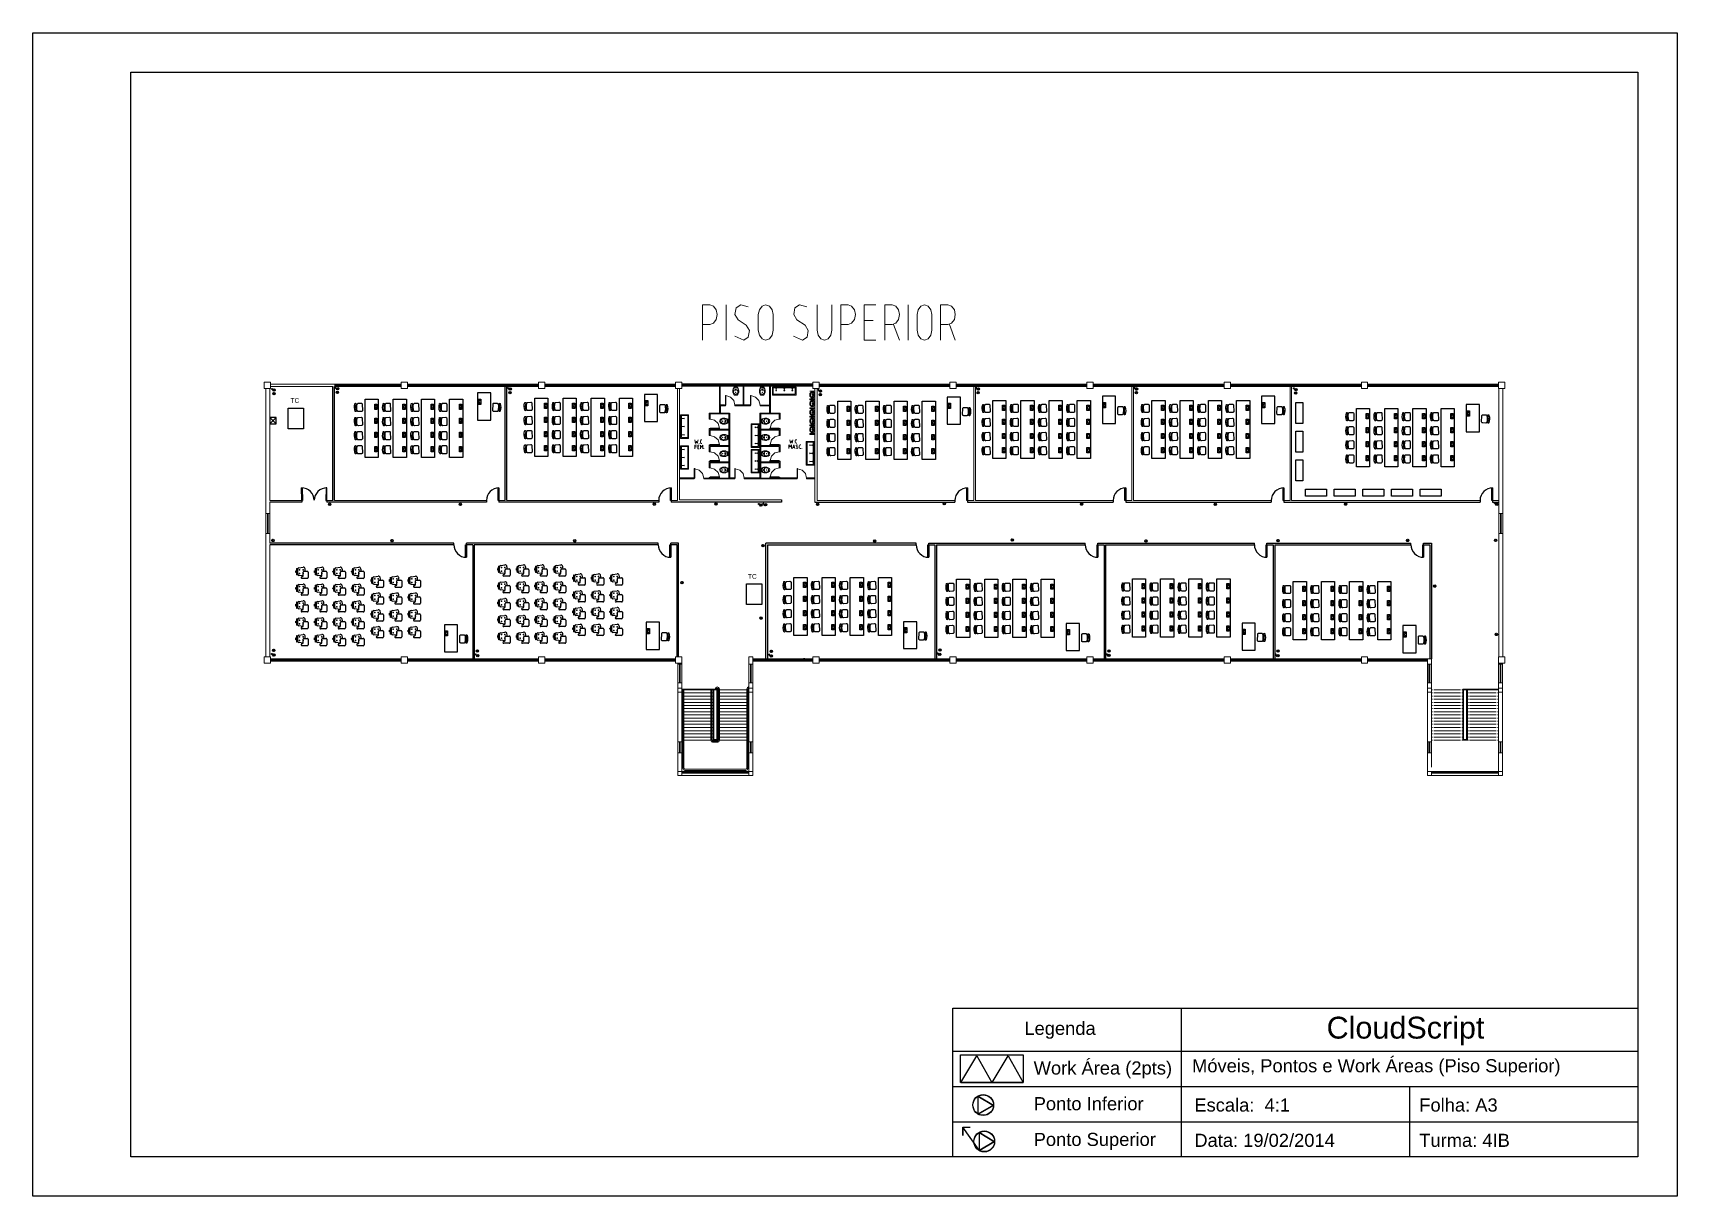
# Paper-space layout 'Layout1' of a CAD drawing. Header units: millimetres. Extents: x 0 to 420, y 0 to 297.
# The model-space entities are those that its viewports show. They can reach past a viewport. Long polylines and large blocks are cut down to what shows.
import ezdxf

# ---------------------------------------------------------------- set-up
doc = ezdxf.new("R2010")
doc.units = ezdxf.units.MM
for name, color, linetype in [('hide', 7, 'Continuous'), ('Mobiliario', 140, 'Continuous'), ('pontos', 84, 'Continuous')]:
    doc.layers.add(name, color=color, linetype=linetype)
doc.layers.get('hide').off()
doc.styles.get("Standard").update_dxf_attribs({"font": 'arial.ttf'})

psp = doc.layouts.get("Layout1")

# ---------------------------------------------------------------- texts
for s, height, p in [('Legenda', 3.349, (253.27, 41.17)), ('CloudScript', 5.5816, (330.47, 40.22)), ('Work Área (2pts)', 3.3494, (255.64, 31.04)), ('Móveis, Pontos e Work Áreas (Piso Superior)', 3.3494, (296.1, 31.61)), ('Ponto Inferior', 3.3494, (255.64, 21.92)), ('Escala:  4:1', 3.3494, (296.68, 21.58)), ('Folha: A3', 3.349, (354.14, 21.58)), ('Ponto Superior', 3.3494, (255.64, 12.8)), ('Data: 19/02/2014', 3.3494, (296.68, 12.57)), ('Turma: 4IB', 3.349, (354.14, 12.57))]:
    psp.add_text(s, height=height).set_placement(p)

msp = doc.modelspace()

# ---------------------------------------------------------------- texts
at = {"layer": 'Mobiliario', "char_height": 0.3, "attachment_point": 1}
for width, insert in [(0.656, (11.76, 26.69)), (0.7601, (40.97, 15.46))]:
    msp.add_mtext_dynamic_manual_height_columns('{\\C0;TC}', width=width, gutter_width=1.5, heights=[0], dxfattribs=dict(at, insert=insert))

# ---------------------------------------------------------------- blocks, each defined once
blk = doc.blocks.new('*U17')
at = {"layer": 'Mobiliario'}
blk.add_lwpolyline([(-0.42, 1.86), (0.42, 1.86), (0.42, -1.86), (-0.42, -1.86)], close=True, dxfattribs=at)
blk = doc.blocks.new('*U18')
at = {"color": 0, "linetype": 'ByBlock', "lineweight": -2, "transparency": 16777216}
for p in [(0, 0), (1.8, 0), (3.6, 0), (5.4, 0)]:
    blk.add_blockref('*U17', p, dxfattribs=at)
blk = doc.blocks.new('*U24')
at = {"layer": 'Mobiliario'}
blk.add_lwpolyline([(-0.42, 1.86), (0.42, 1.86), (0.42, -1.86), (-0.42, -1.86)], close=True, dxfattribs=at)
blk = doc.blocks.new('*U25')
at = {"color": 0, "linetype": 'ByBlock', "lineweight": -2, "transparency": 16777216}
for p in [(0, 0), (1.8, 0), (3.6, 0), (5.4, 0)]:
    blk.add_blockref('*U24', p, dxfattribs=at)
blk = doc.blocks.new('*U27')
at = {"layer": 'Mobiliario'}
blk.add_lwpolyline([(-0.42, 1.86), (0.42, 1.86), (0.42, -1.86), (-0.42, -1.86)], close=True, dxfattribs=at)
blk = doc.blocks.new('*U28')
at = {"color": 0, "linetype": 'ByBlock', "lineweight": -2, "transparency": 16777216}
for p in [(0, 0), (1.8, 0), (3.6, 0), (5.4, 0)]:
    blk.add_blockref('*U27', p, dxfattribs=at)
blk = doc.blocks.new('*U30')
at = {"layer": 'Mobiliario'}
blk.add_lwpolyline([(-0.42, 1.86), (0.42, 1.86), (0.42, -1.86), (-0.42, -1.86)], close=True, dxfattribs=at)
blk = doc.blocks.new('*U31')
at = {"color": 0, "linetype": 'ByBlock', "lineweight": -2, "transparency": 16777216}
for p in [(0, 0), (1.8, 0), (3.6, 0), (5.4, 0)]:
    blk.add_blockref('*U30', p, dxfattribs=at)
blk = doc.blocks.new('*U33')
at = {"layer": 'Mobiliario'}
blk.add_lwpolyline([(-0.42, 1.86), (0.42, 1.86), (0.42, -1.86), (-0.42, -1.86)], close=True, dxfattribs=at)
blk = doc.blocks.new('*U34')
at = {"color": 0, "linetype": 'ByBlock', "lineweight": -2, "transparency": 16777216}
for p in [(0, 0), (1.8, 0), (3.6, 0), (5.4, 0)]:
    blk.add_blockref('*U33', p, dxfattribs=at)
blk = doc.blocks.new('*U36')
at = {"layer": 'Mobiliario'}
blk.add_lwpolyline([(-0.42, 1.86), (0.42, 1.86), (0.42, -1.86), (-0.42, -1.86)], close=True, dxfattribs=at)
blk = doc.blocks.new('*U37')
at = {"color": 0, "linetype": 'ByBlock', "lineweight": -2, "transparency": 16777216}
for p in [(0, 0), (1.8, 0), (3.6, 0), (5.4, 0)]:
    blk.add_blockref('*U36', p, dxfattribs=at)
blk = doc.blocks.new('*U39')
at = {"layer": 'Mobiliario'}
blk.add_lwpolyline([(-0.42, 1.86), (0.42, 1.86), (0.42, -1.86), (-0.42, -1.86)], close=True, dxfattribs=at)
blk = doc.blocks.new('*U40')
at = {"color": 0, "linetype": 'ByBlock', "lineweight": -2, "transparency": 16777216}
for p in [(0, 0), (1.8, 0), (3.6, 0), (5.4, 0)]:
    blk.add_blockref('*U39', p, dxfattribs=at)
blk = doc.blocks.new('*U42')
at = {"layer": 'Mobiliario'}
blk.add_lwpolyline([(-0.42, 1.86), (0.42, 1.86), (0.42, -1.86), (-0.42, -1.86)], close=True, dxfattribs=at)
blk = doc.blocks.new('*U43')
at = {"color": 0, "linetype": 'ByBlock', "lineweight": -2, "transparency": 16777216}
for p in [(0, 0), (1.8, 0), (3.6, 0), (5.4, 0)]:
    blk.add_blockref('*U42', p, dxfattribs=at)
blk = doc.blocks.new('*U45')
at = {"layer": 'Mobiliario'}
blk.add_lwpolyline([(-0.42, 1.86), (0.42, 1.86), (0.42, -1.86), (-0.42, -1.86)], close=True, dxfattribs=at)
blk = doc.blocks.new('*U46')
at = {"color": 0, "linetype": 'ByBlock', "lineweight": -2, "transparency": 16777216}
for p in [(0, 0), (1.8, 0), (3.6, 0), (5.4, 0)]:
    blk.add_blockref('*U45', p, dxfattribs=at)
blk = doc.blocks.new('*U48')
at = {"layer": 'Mobiliario'}
blk.add_lwpolyline([(-0.42, 1.86), (0.42, 1.86), (0.42, -1.86), (-0.42, -1.86)], close=True, dxfattribs=at)
blk = doc.blocks.new('*U49')
at = {"color": 0, "linetype": 'ByBlock', "lineweight": -2, "transparency": 16777216}
for p in [(0, 0), (1.8, 0), (3.6, 0), (5.4, 0)]:
    blk.add_blockref('*U48', p, dxfattribs=at)
blk = doc.blocks.new('Cadeira-04')
for p, q in [((0, 2), (0, 13.7)), ((14, 0), (2, 0)), ((3.9, 14.3), (4.5, 12.4)), ((5.5, 11.3), (6.7, 20.6)), ((6.4, 11), (14, 11)), ((8, 25.4), (8, 25.4)), ((8.2, 24.5), (8, 25.4)), ((13, 26.9), (15, 27.1)), ((13, 26.2), (13, 26.9)), ((13, 23.8), (13, 25.2)), ((15, 27.1), (17, 26.9)), ((16, 9), (16, 2)), ((17, 26.9), (17, 26.2)), ((17, 25.2), (17, 23.8)), ((22, 25.4), (21.8, 24.5)), ((23.3, 20.6), (24.5, 11.3))]:
    blk.add_line(p, q)
for centre, radius, start, end in [((2, 13.7), 2, 18.4349, 180), ((2, 2), 2, 180, 270), ((6.4, 13), 2, 198.4349, 270), ((9.5, 10.8), 4, 172.875, 177.0743), ((9.7, 20.3), 3, 101.7502, 172.875), ((15, -4.8), 31, 76.866, 103.134), ((15, -4.8), 30, 76.866, 103.134), ((15, -5.2), 29, 78.2498, 101.7502), ((14, 9), 2, 0, 90), ((14, 2), 2, 270, 0), ((15, 38.2), 32, 271.795, 281.3805), ((20.3, 20.3), 3, 7.125, 78.2498), ((20.5, 10.8), 4, 281.3805, 7.125)]:
    blk.add_arc(centre, radius, start, end)
for p in [(11, 18.8), (11, 11.2), (19, 18.8), (19, 11.2)]:
    blk.add_point(p)
blk = doc.blocks.new('*U58')
at = {"layer": 'Mobiliario'}
blk.add_lwpolyline([(-0.22, 0.67), (0.22, 0.67), (0.22, -0.67), (-0.22, -0.67)], close=True, dxfattribs=at)
blk = doc.blocks.new('*U59')
at = {"layer": 'Mobiliario', "color": 0, "linetype": 'ByBlock', "lineweight": -2, "transparency": 16777216}
for p in [(0, 0), (0, -1.83), (0, -3.66)]:
    blk.add_blockref('*U58', p, dxfattribs=at)
blk = doc.blocks.new('*U62')
at = {"layer": 'Mobiliario'}
blk.add_lwpolyline([(-0.22, 0.67), (0.22, 0.67), (0.22, -0.67), (-0.22, -0.67)], close=True, dxfattribs=at)
blk = doc.blocks.new('*U63')
at = {"layer": 'Mobiliario', "color": 0, "linetype": 'ByBlock', "lineweight": -2, "transparency": 16777216}
for p in [(0, 0), (0, -1.83), (0, -3.66), (0, -5.49), (0, -7.32)]:
    blk.add_blockref('*U62', p, dxfattribs=at)

# ---------------------------------------------------------------- linework, layer by layer
for p, q in [((14.47, 20.16), (14.47, 27.43)), ((14.57, 20.16), (14.57, 27.43)), ((25.47, 20.16), (25.47, 27.43)), ((25.57, 20.16), (25.57, 27.43)), ((10.44, 25.05), (10.84, 25.45)), ((10.44, 25.45), (10.84, 25.05)), ((12.47, 20.06), (10.44, 20.06)), ((12.47, 20.16), (12.47, 20.06)), ((14.07, 20.16), (14.07, 20.06)), ((24.27, 20.06), (14.07, 20.06)), ((24.27, 20.16), (24.27, 20.06)), ((25.07, 20.16), (25.07, 20.06)), ((35.27, 20.06), (25.07, 20.06)), ((35.27, 20.16), (35.27, 20.06)), ((36.07, 20.16), (36.07, 20.06)), ((43.11, 20.06), (36.07, 20.06)), ((36.47, 20.16), (36.47, 20.16)), ((43.11, 20.21), (43.11, 20.06)), ((45.24, 20.06), (45.39, 20.06)), ((45.39, 20.06), (54.19, 20.06)), ((54.19, 20.16), (54.19, 20.06)), ((54.99, 20.16), (54.99, 20.06)), ((54.99, 20.06), (64.29, 20.06)), ((64.29, 20.16), (64.29, 20.06)), ((65.09, 20.16), (65.09, 20.06)), ((65.09, 20.06), (74.39, 20.06)), ((74.39, 20.16), (74.39, 20.06)), ((75.19, 20.16), (75.19, 20.06)), ((75.19, 20.06), (87.72, 20.06)), ((87.72, 20.16), (87.72, 20.06)), ((88.52, 20.16), (88.52, 20.06)), ((88.52, 20.06), (88.92, 20.06)), ((22.19, 17.43), (10.44, 17.43)), ((22.19, 17.33), (10.44, 17.33)), ((22.19, 17.33), (22.19, 17.43)), ((22.99, 17.33), (22.99, 17.43)), ((35.24, 17.43), (22.99, 17.43)), ((23.39, 17.33), (22.99, 17.33)), ((23.39, 17.33), (23.39, 10.05)), ((23.49, 17.33), (23.49, 10.05)), ((35.24, 17.33), (23.49, 17.33)), ((35.24, 17.33), (35.24, 17.43)), ((36.54, 17.43), (36.04, 17.43)), ((36.04, 17.33), (36.04, 17.43)), ((36.44, 17.33), (36.04, 17.33)), ((36.44, 10.17), (36.44, 17.33)), ((36.54, 10.17), (36.54, 17.43)), ((42.11, 10.05), (42.11, 17.43)), ((51.71, 17.43), (42.11, 17.43)), ((42.21, 17.33), (42.21, 10.05)), ((42.21, 17.33), (51.71, 17.33)), ((51.71, 17.33), (51.71, 17.43)), ((52.51, 17.33), (52.51, 17.43)), ((52.51, 17.43), (62.51, 17.43)), ((52.51, 17.33), (52.51, 17.43)), ((52.51, 17.33), (52.91, 17.33)), ((52.91, 17.33), (52.91, 10.05)), ((53.01, 17.33), (53.01, 10.05)), ((53.01, 17.33), (62.51, 17.33)), ((62.51, 17.33), (62.51, 17.43)), ((63.31, 17.33), (63.31, 17.43)), ((63.31, 17.43), (73.31, 17.43)), ((63.31, 17.33), (63.31, 17.43)), ((63.31, 17.33), (63.71, 17.33)), ((63.71, 17.33), (63.71, 10.05)), ((63.81, 17.33), (63.81, 10.05)), ((63.81, 17.33), (73.31, 17.33)), ((73.31, 17.33), (73.31, 17.43)), ((74.11, 17.33), (74.11, 17.43)), ((74.11, 17.43), (83.31, 17.43)), ((74.11, 17.33), (74.51, 17.33)), ((74.51, 17.33), (74.51, 10.05)), ((74.61, 17.33), (74.61, 10.05)), ((74.61, 17.33), (83.31, 17.33)), ((83.31, 17.33), (83.31, 17.43)), ((84.11, 17.33), (84.11, 17.43)), ((84.11, 17.43), (84.61, 17.43)), ((84.11, 17.33), (84.51, 17.33)), ((84.51, 17.33), (84.51, 10.05)), ((84.61, 17.43), (84.61, 10.05)), ((44.61, 10.05), (44.51, 10.05))]:
    msp.add_line(p, q)
at = {"color": 0}
for p, q in [((39.48, 26.25), (39.2, 26.25)), ((39.2, 26.25), (39.2, 25.73)), ((41.08, 26.25), (40.13, 26.25)), ((42.35, 26.25), (42.35, 25.73)), ((39.48, 26.2), (39.2, 26.2)), ((39.75, 25.73), (39.75, 21.58)), ((39.8, 25.73), (39.8, 21.58)), ((41.08, 26.2), (40.13, 26.2)), ((41.72, 25.73), (41.72, 21.58)), ((41.77, 25.73), (41.77, 21.58)), ((42.4, 25.73), (42.4, 26.2)), ((37.49, 21.58), (36.6, 21.58)), ((37.49, 21.53), (36.6, 21.53)), ((40.08, 21.53), (38.15, 21.53)), ((40.08, 21.58), (39.8, 21.58)), ((41.77, 21.58), (40.73, 21.58)), ((43.02, 21.53), (40.73, 21.53)), ((44.06, 21.58), (43.02, 21.58)), ((44.06, 21.53), (43.02, 21.53)), ((45.24, 21.58), (44.71, 21.58)), ((45.24, 21.53), (44.71, 21.53))]:
    msp.add_line(p, q, dxfattribs=at)
at = {"color": 7, "lineweight": 0}
msp.add_line((41.28, 10.05), (44.51, 10.05), dxfattribs=at)
at = {"color": 1, "lineweight": 0}
for points in [[(38.07, 30.39), (38.07, 32.64), (38.53, 32.64)], [(38.53, 31.39), (38.77, 31.47), (38.94, 31.7), (39, 32.02), (38.94, 32.33), (38.77, 32.56), (38.53, 32.64)], [(39.57, 30.39), (39.57, 32.64)], [(40.98, 32.52), (40.51, 32.64), (40.21, 32.46), (40.14, 32.03), (40.34, 31.69), (40.86, 31.34)], [(42.57, 32.02), (42.51, 32.33), (42.34, 32.56), (42.1, 32.64), (41.87, 32.56), (41.7, 32.33), (41.63, 32.02)], [(44.73, 32.52), (44.26, 32.64), (43.97, 32.46), (43.9, 32.03), (44.09, 31.69), (44.62, 31.34)], [(45.39, 32.64), (45.39, 31.02), (45.45, 30.7), (45.62, 30.47), (45.86, 30.39), (46.09, 30.47), (46.26, 30.7), (46.33, 31.02), (46.33, 32.64)], [(46.89, 30.39), (46.89, 32.64), (47.36, 32.64)], [(47.36, 31.39), (47.59, 31.47), (47.77, 31.7), (47.83, 32.02), (47.77, 32.33), (47.59, 32.56), (47.36, 32.64)], [(49.14, 30.39), (48.39, 30.39), (48.39, 32.64), (49.14, 32.64)], [(49.71, 30.39), (49.71, 32.64), (50.17, 32.64)], [(50.17, 31.39), (50.41, 31.47), (50.58, 31.7), (50.64, 32.02), (50.58, 32.33), (50.41, 32.56), (50.17, 32.64)], [(51.2, 30.39), (51.2, 32.64)], [(52.71, 32.02), (52.64, 32.33), (52.48, 32.56), (52.24, 32.64), (52.01, 32.56), (51.83, 32.33), (51.77, 32.02)], [(53.27, 30.39), (53.27, 32.64), (53.74, 32.64)], [(53.74, 31.39), (53.97, 31.47), (54.15, 31.7), (54.21, 32.02), (54.15, 32.33), (53.97, 32.56), (53.74, 32.64)], [(41.63, 31.02), (41.63, 32.02)], [(42.57, 32.02), (42.57, 31.02)], [(48.96, 31.64), (48.39, 31.64)], [(51.77, 31.02), (51.77, 32.02)], [(52.71, 32.02), (52.71, 31.02)], [(38.53, 31.39), (38.07, 31.39)], [(40.13, 30.64), (40.7, 30.39)], [(40.7, 30.39), (40.98, 30.58), (41.06, 31), (40.86, 31.34)], [(41.63, 31.02), (41.7, 30.7), (41.87, 30.47), (42.1, 30.39), (42.34, 30.47), (42.51, 30.7), (42.57, 31.02)], [(43.88, 30.64), (44.45, 30.39)], [(44.45, 30.39), (44.74, 30.58), (44.82, 31), (44.62, 31.34)], [(47.36, 31.39), (46.89, 31.39)], [(50.17, 31.39), (49.71, 31.39)], [(50.26, 31.39), (50.64, 30.39)], [(51.77, 31.02), (51.83, 30.7), (52.01, 30.47), (52.24, 30.39), (52.48, 30.47), (52.64, 30.7), (52.71, 31.02)], [(53.74, 31.39), (53.27, 31.39)], [(53.83, 31.39), (54.21, 30.39)]]:
    msp.add_lwpolyline(points, dxfattribs=at)
at = {"color": 7, "lineweight": 0}
for points in [[(10.07, 27.31), (10.47, 27.31), (10.47, 27.71), (10.07, 27.71), (10.07, 27.31), (10.07, 27.31)], [(10.19, 27.31), (10.19, 17.34), (10.19, 10.17)], [(10.44, 27.31), (10.44, 20.16)], [(10.47, 27.58), (18.82, 27.58)], [(10.47, 27.43), (14.47, 27.43)], [(14.57, 27.53), (18.82, 27.53)], [(14.57, 27.48), (18.82, 27.48)], [(14.57, 27.43), (18.82, 27.43)], [(18.82, 27.31), (19.22, 27.31), (19.22, 27.71), (18.82, 27.71), (18.82, 27.31), (18.82, 27.31)], [(19.22, 27.58), (27.59, 27.58)], [(19.22, 27.53), (27.59, 27.53)], [(19.22, 27.48), (27.59, 27.48)], [(19.22, 27.43), (27.59, 27.43)], [(27.59, 27.31), (27.99, 27.31), (27.99, 27.71), (27.59, 27.71), (27.59, 27.31), (27.59, 27.31)], [(27.99, 27.58), (36.34, 27.58)], [(27.99, 27.53), (36.34, 27.53)], [(27.99, 27.48), (36.34, 27.48)], [(27.99, 27.43), (36.34, 27.43)], [(36.47, 27.31), (36.47, 20.16), (36.07, 20.16)], [(36.34, 27.31), (36.74, 27.31), (36.74, 27.71), (36.34, 27.71), (36.34, 27.31), (36.34, 27.31)], [(36.74, 27.6), (45.11, 27.6)], [(36.74, 27.55), (45.11, 27.55)], [(36.74, 27.5), (45.11, 27.5)], [(36.74, 27.45), (45.11, 27.45)], [(39.15, 25.73), (39.15, 27.45)], [(39.2, 26.25), (39.2, 27.45)], [(40.01, 27.05), (40, 27.07), (40, 27.09), (40, 27.11), (40, 27.13), (40, 27.15), (40.01, 27.17), (40.01, 27.19), (40.01, 27.21), (40.02, 27.23), (40.02, 27.25), (40.03, 27.28), (40.04, 27.31), (40.05, 27.33), (40.06, 27.35), (40.07, 27.38), (40.09, 27.41), (40.1, 27.41), (40.1, 27.41), (40.19, 27.41), (40.28, 27.41), (40.28, 27.41), (40.29, 27.41), (40.31, 27.38), (40.32, 27.35), (40.33, 27.33), (40.34, 27.31), (40.35, 27.28), (40.36, 27.25), (40.36, 27.23), (40.37, 27.21), (40.37, 27.19), (40.37, 27.17), (40.38, 27.15), (40.38, 27.13), (40.38, 27.11), (40.38, 27.09), (40.38, 27.07), (40.37, 27.05), (40.34, 26.96), (40.28, 26.89), (40.19, 26.87)], [(40.29, 27.41), (40.3, 27.38), (40.32, 27.35), (40.33, 27.33), (40.34, 27.31), (40.35, 27.28), (40.35, 27.25), (40.36, 27.23), (40.36, 27.21), (40.37, 27.19), (40.37, 27.17), (40.37, 27.15), (40.37, 27.13), (40.37, 27.11), (40.37, 27.09), (40.37, 27.07), (40.37, 27.05), (40.34, 26.96), (40.27, 26.89), (40.19, 26.87), (40.11, 26.89), (40.04, 26.96), (40.01, 27.05), (40.01, 27.07), (40.01, 27.09), (40.01, 27.11), (40.01, 27.13), (40.01, 27.15), (40.01, 27.17), (40.01, 27.19), (40.02, 27.21), (40.02, 27.23), (40.03, 27.25), (40.03, 27.28), (40.04, 27.31), (40.05, 27.33), (40.06, 27.35), (40.08, 27.38), (40.09, 27.41), (40.1, 27.41)], [(40.1, 27.33), (40.11, 27.33), (40.12, 27.34), (40.11, 27.36), (40.1, 27.36), (40.09, 27.36), (40.08, 27.34), (40.09, 27.33), (40.1, 27.33), (40.1, 27.33)], [(40.19, 27.35), (40.2, 27.36), (40.21, 27.37), (40.2, 27.38), (40.19, 27.39), (40.18, 27.38), (40.17, 27.37), (40.18, 27.36), (40.19, 27.35), (40.19, 27.35)], [(40.28, 27.33), (40.29, 27.33), (40.3, 27.34), (40.29, 27.36), (40.28, 27.36), (40.27, 27.36), (40.26, 27.34), (40.27, 27.33), (40.28, 27.33), (40.28, 27.33)], [(40.29, 27.41), (40.28, 27.41)], [(40.66, 26.25), (40.66, 27.45)], [(40.71, 26.2), (40.71, 27.45)], [(41.7, 27.05), (41.7, 27.07), (41.7, 27.09), (41.7, 27.11), (41.7, 27.13), (41.7, 27.15), (41.7, 27.17), (41.7, 27.19), (41.71, 27.21), (41.71, 27.23), (41.72, 27.25), (41.73, 27.28), (41.74, 27.31), (41.74, 27.33), (41.75, 27.35), (41.76, 27.38), (41.78, 27.41), (41.79, 27.41), (41.79, 27.41), (41.88, 27.41), (41.97, 27.41), (41.97, 27.41), (41.98, 27.41), (42, 27.38), (42.01, 27.35), (42.02, 27.33), (42.03, 27.31), (42.04, 27.28), (42.05, 27.25), (42.05, 27.23), (42.06, 27.21), (42.06, 27.19), (42.06, 27.17), (42.07, 27.15), (42.07, 27.13), (42.07, 27.11), (42.07, 27.09), (42.07, 27.07), (42.06, 27.05), (42.03, 26.96), (41.97, 26.89), (41.88, 26.87)], [(41.98, 27.41), (41.99, 27.38), (42.01, 27.35), (42.02, 27.33), (42.03, 27.31), (42.04, 27.28), (42.04, 27.25), (42.05, 27.23), (42.05, 27.21), (42.06, 27.19), (42.06, 27.17), (42.06, 27.15), (42.06, 27.13), (42.06, 27.11), (42.06, 27.09), (42.06, 27.07), (42.06, 27.05), (42.03, 26.96), (41.96, 26.89), (41.88, 26.87), (41.8, 26.89), (41.74, 26.96), (41.71, 27.05), (41.7, 27.07), (41.7, 27.09), (41.7, 27.11), (41.7, 27.13), (41.7, 27.15), (41.71, 27.17), (41.71, 27.19), (41.71, 27.21), (41.72, 27.23), (41.72, 27.25), (41.73, 27.28), (41.74, 27.31), (41.75, 27.33), (41.76, 27.35), (41.77, 27.38), (41.78, 27.41), (41.79, 27.41)], [(41.79, 27.33), (41.8, 27.33), (41.81, 27.34), (41.8, 27.36), (41.79, 27.36), (41.78, 27.36), (41.77, 27.34), (41.78, 27.33), (41.79, 27.33), (41.79, 27.33)], [(41.88, 27.35), (41.89, 27.36), (41.9, 27.37), (41.89, 27.38), (41.88, 27.39), (41.87, 27.38), (41.86, 27.37), (41.87, 27.36), (41.88, 27.35), (41.88, 27.35)], [(41.97, 27.33), (41.98, 27.33), (41.99, 27.34), (41.98, 27.36), (41.97, 27.36), (41.96, 27.36), (41.95, 27.34), (41.96, 27.33), (41.97, 27.33), (41.97, 27.33)], [(41.98, 27.41), (41.97, 27.41)], [(42.35, 26.25), (42.35, 27.45)], [(42.4, 26.2), (42.4, 27.45)], [(42.53, 26.89), (42.53, 27.39), (44.04, 27.39), (44.04, 26.89), (42.53, 26.89), (42.53, 26.89)], [(42.58, 26.94), (42.58, 27.34), (43.99, 27.34), (43.99, 26.94), (42.58, 26.94), (42.58, 26.94)], [(42.77, 27.42), (42.79, 27.42), (42.8, 27.44), (42.79, 27.46), (42.77, 27.47), (42.76, 27.46), (42.75, 27.44), (42.76, 27.42), (42.77, 27.42), (42.77, 27.42)], [(42.75, 27.32), (42.8, 27.16), (42.75, 27.16), (42.8, 27.32), (42.75, 27.32), (42.75, 27.32)], [(42.77, 27.32), (42.77, 27.42)], [(43.29, 27.42), (43.31, 27.42), (43.32, 27.44), (43.31, 27.46), (43.29, 27.47), (43.27, 27.46), (43.27, 27.44), (43.27, 27.42), (43.29, 27.42), (43.29, 27.42)], [(43.27, 27.32), (43.32, 27.16), (43.27, 27.16), (43.32, 27.32), (43.27, 27.32), (43.27, 27.32)], [(43.29, 27.32), (43.29, 27.42)], [(43.8, 27.42), (43.82, 27.42), (43.83, 27.44), (43.82, 27.46), (43.8, 27.47), (43.78, 27.46), (43.78, 27.44), (43.78, 27.42), (43.8, 27.42), (43.8, 27.42)], [(43.78, 27.32), (43.83, 27.16), (43.78, 27.16), (43.83, 27.32), (43.78, 27.32), (43.78, 27.32)], [(43.8, 27.32), (43.8, 27.42)], [(45.11, 27.31), (45.51, 27.31), (45.51, 27.71), (45.11, 27.71), (45.11, 27.31), (45.11, 27.31)], [(45.24, 27.31), (45.24, 20.06)], [(45.39, 27.31), (45.39, 20.16), (54.19, 20.16)], [(45.51, 27.58), (53.87, 27.58)], [(45.51, 27.53), (53.87, 27.53)], [(45.51, 27.48), (53.87, 27.48)], [(45.51, 27.43), (53.87, 27.43)], [(53.87, 27.31), (54.27, 27.31), (54.27, 27.71), (53.87, 27.71), (53.87, 27.31), (53.87, 27.31)], [(54.27, 27.58), (62.62, 27.58)], [(54.27, 27.53), (62.62, 27.53)], [(54.27, 27.48), (62.62, 27.48)], [(54.27, 27.43), (62.62, 27.43)], [(54.99, 20.16), (55.39, 20.16), (55.39, 27.43)], [(55.49, 27.43), (55.49, 20.16), (64.29, 20.16)], [(62.62, 27.31), (63.02, 27.31), (63.02, 27.71), (62.62, 27.71), (62.62, 27.31), (62.62, 27.31)], [(63.02, 27.58), (71.39, 27.58)], [(63.02, 27.53), (71.39, 27.53)], [(63.02, 27.48), (71.39, 27.48)], [(63.02, 27.43), (71.39, 27.43)], [(65.09, 20.16), (65.49, 20.16), (65.49, 27.43)], [(65.59, 27.43), (65.59, 20.16), (74.39, 20.16)], [(71.39, 27.31), (71.79, 27.31), (71.79, 27.71), (71.39, 27.71), (71.39, 27.31), (71.39, 27.31)], [(71.79, 27.58), (80.14, 27.58)], [(71.79, 27.53), (80.14, 27.53)], [(71.79, 27.48), (80.14, 27.48)], [(71.79, 27.43), (80.14, 27.43)], [(75.19, 20.16), (75.59, 20.16), (75.59, 27.43)], [(75.69, 27.43), (75.69, 20.16), (87.72, 20.16)], [(80.14, 27.31), (80.54, 27.31), (80.54, 27.71), (80.14, 27.71), (80.14, 27.31), (80.14, 27.31)], [(80.54, 27.58), (88.9, 27.58)], [(80.54, 27.53), (88.9, 27.53)], [(80.54, 27.48), (88.9, 27.48)], [(80.54, 27.43), (88.9, 27.43)], [(88.9, 27.31), (89.3, 27.31), (89.3, 27.71), (88.9, 27.71), (88.9, 27.31), (88.9, 27.31)], [(88.92, 27.31), (88.92, 20.04), (88.92, 10.17)], [(89.17, 27.31), (89.17, 20.04), (89.17, 10.17)], [(39.48, 26.2), (39.48, 26.25), (39.53, 26.25), (39.53, 26.2), (39.48, 26.2), (39.48, 26.2)], [(39.53, 26.25), (39.53, 26.86), (39.56, 26.86), (39.56, 26.25), (39.53, 26.25), (39.53, 26.25)], [(40.13, 26.25), (40.06, 26.54), (39.85, 26.76), (39.56, 26.85)], [(40.01, 27.05), (40.04, 26.96)], [(40.09, 27.21), (40.04, 27.13), (40.04, 27.09), (40.04, 27.04), (40.09, 26.97), (40.19, 26.93), (40.29, 26.97), (40.34, 27.04), (40.34, 27.09), (40.34, 27.13), (40.29, 27.21), (40.19, 27.25)], [(40.05, 27.13), (40.04, 27.09), (40.05, 27.04), (40.09, 26.98), (40.19, 26.94)], [(40.04, 26.96), (40.1, 26.89)], [(40.18, 27.24), (40.09, 27.21), (40.05, 27.13)], [(40.19, 27.25), (40.09, 27.21)], [(40.19, 26.87), (40.1, 26.89)], [(40.66, 26.25), (40.13, 26.25)], [(40.13, 26.2), (40.13, 26.25)], [(40.22, 27.24), (40.21, 27.26), (40.17, 27.26), (40.16, 27.24)], [(40.16, 27.24), (40.16, 27.21), (40.18, 27.2), (40.2, 27.2), (40.22, 27.21), (40.22, 27.24)], [(40.21, 27.24), (40.2, 27.25), (40.18, 27.25), (40.17, 27.24)], [(40.17, 27.24), (40.17, 27.22), (40.18, 27.21), (40.2, 27.21), (40.21, 27.22), (40.21, 27.24)], [(40.2, 27.24), (40.19, 27.24), (40.18, 27.24)], [(40.19, 27.05), (40.2, 27.05), (40.2, 27.06), (40.2, 27.07), (40.19, 27.07), (40.18, 27.07), (40.18, 27.06), (40.18, 27.05), (40.19, 27.05), (40.19, 27.05)], [(40.19, 26.94), (40.29, 26.98), (40.33, 27.04), (40.34, 27.09), (40.33, 27.13)], [(40.33, 27.13), (40.29, 27.21), (40.2, 27.24)], [(41.08, 26.2), (41.08, 26.25), (41.13, 26.25), (41.13, 26.2), (41.08, 26.2), (41.08, 26.2)], [(41.13, 26.25), (41.13, 26.86), (41.16, 26.86), (41.16, 26.25), (41.13, 26.25), (41.13, 26.25)], [(41.74, 26.25), (41.66, 26.54), (41.45, 26.76), (41.16, 26.85)], [(41.7, 27.05), (41.73, 26.96)], [(41.78, 27.21), (41.73, 27.13), (41.73, 27.09), (41.74, 27.04), (41.78, 26.97), (41.88, 26.93), (41.98, 26.97), (42.03, 27.04), (42.03, 27.09), (42.03, 27.13), (41.98, 27.21), (41.88, 27.25)], [(41.73, 26.96), (41.79, 26.89)], [(41.87, 27.24), (41.78, 27.21), (41.74, 27.13)], [(41.74, 27.13), (41.74, 27.09), (41.75, 27.04), (41.78, 26.98), (41.88, 26.94)], [(42.35, 26.25), (41.74, 26.25)], [(41.74, 26.2), (41.74, 26.25)], [(41.88, 27.25), (41.78, 27.21)], [(41.88, 26.87), (41.79, 26.89)], [(41.91, 27.24), (41.9, 27.26), (41.86, 27.26), (41.85, 27.24)], [(41.85, 27.24), (41.85, 27.21), (41.87, 27.2), (41.89, 27.2), (41.91, 27.21), (41.91, 27.24)], [(41.9, 27.24), (41.89, 27.25), (41.87, 27.25), (41.86, 27.24)], [(41.86, 27.24), (41.86, 27.22), (41.87, 27.21), (41.89, 27.21), (41.9, 27.22), (41.9, 27.24)], [(41.89, 27.24), (41.88, 27.24), (41.87, 27.24)], [(41.88, 27.05), (41.89, 27.05), (41.89, 27.06), (41.89, 27.07), (41.88, 27.07), (41.87, 27.07), (41.87, 27.06), (41.87, 27.05), (41.88, 27.05), (41.88, 27.05)], [(41.88, 26.94), (41.98, 26.98), (42.02, 27.04), (42.03, 27.09), (42.02, 27.13)], [(42.02, 27.13), (41.98, 27.21), (41.89, 27.24)], [(44.93, 26.94), (44.92, 26.9)], [(44.92, 26.9), (44.93, 26.87)], [(44.92, 26.9), (44.92, 26.9)], [(44.93, 26.38), (44.92, 26.35)], [(44.92, 26.34), (44.92, 26.35)], [(44.92, 26.34), (44.93, 26.31)], [(45.24, 27.14), (44.93, 27.14)], [(44.95, 27.01), (44.93, 26.98)], [(44.93, 26.98), (44.93, 26.94)], [(44.93, 26.87), (44.93, 26.82)], [(44.93, 26.82), (44.95, 26.79)], [(45.24, 26.64), (44.93, 26.64)], [(44.93, 26.64), (44.93, 26.59)], [(45.24, 26.59), (44.93, 26.59)], [(44.95, 26.45), (44.93, 26.42)], [(44.93, 26.42), (44.93, 26.38)], [(44.93, 26.31), (44.93, 26.27)], [(44.93, 26.27), (44.95, 26.24)], [(45.06, 27.05), (45.05, 27.05), (45.02, 27.05), (44.96, 26.98), (44.94, 26.9), (44.96, 26.82), (45.02, 26.76), (45.05, 26.75), (45.06, 26.75)], [(45.06, 26.49), (45.05, 26.49), (45.02, 26.49), (44.96, 26.42), (44.94, 26.34), (44.96, 26.26), (45.02, 26.2), (45.05, 26.2), (45.06, 26.2)], [(44.96, 27.03), (44.95, 27.01)], [(44.95, 26.79), (44.96, 26.77)], [(44.96, 26.48), (44.95, 26.45)], [(45.03, 27.09), (44.96, 27.03)], [(44.96, 26.77), (45.03, 26.72)], [(45.03, 26.53), (44.96, 26.48)], [(44.99, 26.99), (44.97, 26.91)], [(44.97, 26.9), (44.97, 26.91)], [(44.97, 26.89), (44.97, 26.9)], [(44.97, 26.89), (44.99, 26.81)], [(44.99, 26.44), (44.97, 26.35)], [(44.97, 26.34), (44.97, 26.35)], [(44.97, 26.34), (44.99, 26.25)], [(44.97, 26.34), (44.97, 26.34)], [(45.02, 27.04), (44.99, 26.99)], [(44.99, 26.81), (45.02, 26.76)], [(45.02, 26.48), (44.99, 26.44)], [(44.99, 26.25), (45.02, 26.21)], [(45.1, 27.06), (45.06, 27.08), (45.01, 27.08)], [(45.01, 26.72), (45.06, 26.72), (45.1, 26.74)], [(45.1, 26.51), (45.06, 26.53), (45.01, 26.52)], [(45.06, 27.05), (45.04, 27.05), (45.02, 27.04)], [(45.02, 26.76), (45.04, 26.75), (45.06, 26.76)], [(45.06, 26.49), (45.04, 26.49), (45.02, 26.48)], [(45.22, 27.02), (45.13, 27.09), (45.03, 27.09)], [(45.03, 26.72), (45.13, 26.72), (45.22, 26.78)], [(45.22, 26.47), (45.13, 26.53), (45.03, 26.53)], [(45.05, 26.9), (45.04, 26.91), (45.04, 26.9), (45.04, 26.9), (45.05, 26.9), (45.05, 26.9), (45.05, 26.9)], [(45.05, 26.34), (45.05, 26.35), (45.04, 26.35), (45.04, 26.34), (45.05, 26.34), (45.05, 26.34)], [(45.05, 26.92), (45.05, 26.92), (45.05, 26.92), (45.05, 26.92), (45.05, 26.91), (45.05, 26.92), (45.05, 26.92)], [(45.05, 26.89), (45.05, 26.89), (45.05, 26.88), (45.05, 26.88), (45.05, 26.89), (45.05, 26.89)], [(45.05, 26.36), (45.05, 26.36), (45.05, 26.36), (45.05, 26.36), (45.05, 26.36), (45.05, 26.36)], [(45.05, 26.33), (45.05, 26.33), (45.05, 26.33), (45.05, 26.33), (45.05, 26.32), (45.05, 26.33), (45.05, 26.33)], [(45.07, 27.05), (45.06, 27.05)], [(45.07, 26.93), (45.07, 26.93), (45.06, 26.93), (45.07, 26.92), (45.07, 26.92), (45.07, 26.93), (45.07, 26.93)], [(45.07, 26.9), (45.07, 26.9), (45.06, 26.9), (45.07, 26.9), (45.07, 26.9), (45.07, 26.9), (45.07, 26.9)], [(45.07, 26.88), (45.07, 26.88), (45.06, 26.88), (45.06, 26.88), (45.07, 26.87), (45.07, 26.88), (45.07, 26.88), (45.07, 26.88)], [(45.06, 26.76), (45.07, 26.76)], [(45.07, 26.49), (45.06, 26.49)], [(45.07, 26.37), (45.07, 26.37), (45.07, 26.37), (45.06, 26.37), (45.07, 26.37), (45.07, 26.36), (45.07, 26.37), (45.07, 26.37)], [(45.07, 26.34), (45.07, 26.35), (45.07, 26.35), (45.06, 26.34), (45.07, 26.34), (45.07, 26.34), (45.07, 26.34)], [(45.07, 26.32), (45.07, 26.32), (45.06, 26.32), (45.06, 26.32), (45.07, 26.32), (45.07, 26.32), (45.07, 26.32)], [(45.12, 26.98), (45.07, 27.05)], [(45.07, 26.76), (45.12, 26.82)], [(45.12, 26.42), (45.07, 26.49)], [(45.07, 26.2), (45.12, 26.26)], [(45.09, 26.92), (45.09, 26.92), (45.08, 26.92), (45.08, 26.92), (45.08, 26.91), (45.09, 26.92), (45.09, 26.92)], [(45.09, 26.88), (45.09, 26.89), (45.08, 26.89), (45.08, 26.88), (45.09, 26.88), (45.09, 26.88)], [(45.09, 26.36), (45.08, 26.36), (45.08, 26.36), (45.09, 26.36), (45.09, 26.36), (45.09, 26.36)], [(45.09, 26.33), (45.08, 26.33), (45.08, 26.33), (45.08, 26.32), (45.09, 26.32), (45.09, 26.33), (45.09, 26.33)], [(45.09, 26.9), (45.09, 26.9), (45.09, 26.9), (45.09, 26.9), (45.09, 26.9), (45.09, 26.9)], [(45.09, 26.34), (45.09, 26.35), (45.09, 26.35), (45.09, 26.34), (45.09, 26.34), (45.09, 26.34)], [(45.16, 26.92), (45.14, 27), (45.1, 27.06)], [(45.1, 26.74), (45.14, 26.8)], [(45.16, 26.36), (45.14, 26.45), (45.1, 26.51)], [(45.13, 26.9), (45.12, 26.98)], [(45.12, 26.82), (45.13, 26.9)], [(45.13, 26.34), (45.12, 26.42)], [(45.12, 26.26), (45.13, 26.34)], [(45.14, 26.8), (45.16, 26.89)], [(45.14, 26.24), (45.16, 26.33)], [(45.2, 26.9), (45.19, 26.92), (45.17, 26.93), (45.16, 26.92), (45.15, 26.9), (45.16, 26.88), (45.17, 26.88), (45.19, 26.88), (45.2, 26.9), (45.2, 26.9)], [(45.2, 26.34), (45.19, 26.36), (45.17, 26.37), (45.16, 26.36), (45.15, 26.34), (45.16, 26.33), (45.17, 26.32), (45.19, 26.33), (45.2, 26.34), (45.2, 26.34)], [(45.17, 26.93), (45.16, 26.92)], [(45.16, 26.88), (45.17, 26.88)], [(45.17, 26.37), (45.16, 26.36)], [(45.16, 26.32), (45.17, 26.32)], [(45.17, 26.93), (45.18, 26.93), (45.18, 26.93)], [(45.18, 26.9), (45.18, 26.91), (45.17, 26.91), (45.17, 26.91), (45.17, 26.9), (45.17, 26.9), (45.17, 26.89), (45.18, 26.9), (45.18, 26.9), (45.18, 26.9)], [(45.18, 26.87), (45.18, 26.87), (45.17, 26.88)], [(45.17, 26.37), (45.18, 26.37), (45.18, 26.38)], [(45.18, 26.34), (45.18, 26.35), (45.17, 26.35), (45.17, 26.35), (45.17, 26.34), (45.17, 26.34), (45.17, 26.34), (45.18, 26.34), (45.18, 26.34), (45.18, 26.34)], [(45.18, 26.31), (45.18, 26.32), (45.17, 26.32)], [(45.22, 26.98), (45.19, 26.96), (45.18, 26.95), (45.18, 26.93)], [(45.18, 26.92), (45.19, 26.92), (45.19, 26.93), (45.19, 26.93)], [(45.19, 26.87), (45.19, 26.88), (45.18, 26.88)], [(45.22, 26.82), (45.19, 26.84), (45.18, 26.86), (45.18, 26.87)], [(45.22, 26.43), (45.19, 26.4), (45.18, 26.39), (45.18, 26.38)], [(45.18, 26.37), (45.19, 26.37), (45.19, 26.37)], [(45.19, 26.32), (45.19, 26.32), (45.18, 26.32)], [(45.22, 26.26), (45.19, 26.29), (45.18, 26.3), (45.18, 26.31)], [(45.2, 26.95), (45.19, 26.95), (45.19, 26.94)], [(45.19, 26.94), (45.19, 26.93)], [(45.19, 26.86), (45.19, 26.87)], [(45.19, 26.86), (45.19, 26.85), (45.2, 26.85)], [(45.2, 26.4), (45.19, 26.39), (45.19, 26.39)], [(45.19, 26.39), (45.19, 26.37)], [(45.19, 26.3), (45.19, 26.32)], [(45.19, 26.3), (45.19, 26.3), (45.2, 26.29)], [(45.22, 26.96), (45.2, 26.95)], [(45.22, 26.84), (45.2, 26.85)], [(45.22, 26.4), (45.2, 26.4)], [(45.22, 26.29), (45.2, 26.29)], [(45.22, 27.01), (45.22, 27.02)], [(45.22, 27.01), (45.22, 26.9), (45.22, 26.79), (45.22, 26.78)], [(45.22, 26.95), (45.22, 26.96)], [(45.22, 26.84), (45.22, 26.85), (45.22, 26.85)], [(45.22, 26.46), (45.22, 26.47)], [(45.22, 26.46), (45.22, 26.34), (45.22, 26.23), (45.22, 26.22)], [(45.22, 26.4), (45.22, 26.4)], [(45.22, 26.29), (45.22, 26.29)], [(10.44, 25.45), (10.44, 25.5)], [(36.65, 25.39), (36.64, 25.41), (36.62, 25.42), (36.61, 25.41), (36.6, 25.39), (36.61, 25.37), (36.62, 25.37), (36.64, 25.37), (36.65, 25.39), (36.65, 25.39)], [(36.75, 25.39), (36.65, 25.39)], [(37.17, 24.12), (36.67, 24.12), (36.67, 25.63), (37.17, 25.63), (37.17, 24.12), (37.17, 24.12)], [(37.12, 24.17), (36.72, 24.17), (36.72, 25.58), (37.12, 25.58), (37.12, 24.17), (37.12, 24.17)], [(36.75, 25.37), (36.9, 25.42), (36.9, 25.37), (36.75, 25.42), (36.75, 25.37), (36.75, 25.37)], [(38.5, 25.73), (38.5, 25.35)], [(39.8, 25.73), (38.5, 25.73)], [(39.75, 25.73), (38.5, 25.73)], [(38.5, 25.35), (38.55, 25.35)], [(38.55, 25.68), (38.55, 25.35)], [(38.55, 25.68), (39.75, 25.68)], [(39.15, 24.78), (39.06, 25.07), (38.84, 25.28), (38.55, 25.35)], [(39.19, 25.14), (39.26, 25.07), (39.35, 25.04), (39.37, 25.04), (39.39, 25.04), (39.41, 25.04), (39.43, 25.04), (39.45, 25.04), (39.47, 25.04), (39.49, 25.04), (39.51, 25.05), (39.53, 25.05), (39.55, 25.05), (39.58, 25.06), (39.61, 25.07), (39.63, 25.08), (39.65, 25.09), (39.68, 25.11), (39.71, 25.12), (39.71, 25.13), (39.71, 25.14), (39.71, 25.22), (39.71, 25.31), (39.71, 25.32), (39.71, 25.32), (39.68, 25.34), (39.65, 25.36), (39.63, 25.36), (39.61, 25.37), (39.58, 25.38), (39.55, 25.39), (39.53, 25.4), (39.51, 25.4), (39.49, 25.4), (39.47, 25.41), (39.45, 25.41), (39.43, 25.41), (39.41, 25.41), (39.39, 25.41), (39.37, 25.41), (39.35, 25.41), (39.26, 25.37), (39.19, 25.31), (39.16, 25.22)], [(39.16, 25.22), (39.19, 25.14)], [(39.71, 25.31), (39.71, 25.32), (39.68, 25.34), (39.65, 25.35), (39.63, 25.36), (39.61, 25.37), (39.58, 25.38), (39.55, 25.39), (39.53, 25.39), (39.51, 25.4), (39.49, 25.4), (39.47, 25.4), (39.45, 25.4), (39.43, 25.41), (39.41, 25.41), (39.39, 25.41), (39.37, 25.41), (39.35, 25.4), (39.26, 25.37), (39.19, 25.31), (39.17, 25.22), (39.19, 25.14), (39.26, 25.08), (39.35, 25.04), (39.37, 25.04), (39.39, 25.04), (39.41, 25.04), (39.43, 25.04), (39.45, 25.04), (39.47, 25.04), (39.49, 25.05), (39.51, 25.05), (39.53, 25.05), (39.55, 25.06), (39.58, 25.07), (39.61, 25.08), (39.63, 25.09), (39.65, 25.09), (39.68, 25.11), (39.71, 25.13), (39.71, 25.14)], [(39.27, 25.32), (39.23, 25.22)], [(39.23, 25.22), (39.27, 25.12)], [(39.27, 25.32), (39.24, 25.22)], [(39.24, 25.22), (39.27, 25.13)], [(39.34, 25.37), (39.27, 25.32)], [(39.34, 25.36), (39.27, 25.32)], [(39.39, 25.38), (39.34, 25.37)], [(39.39, 25.37), (39.34, 25.36)], [(39.37, 25.22), (39.36, 25.23), (39.35, 25.24), (39.34, 25.23), (39.34, 25.22), (39.34, 25.21), (39.35, 25.21), (39.36, 25.21), (39.37, 25.22), (39.37, 25.22)], [(39.43, 25.37), (39.39, 25.38)], [(39.43, 25.37), (39.39, 25.37)], [(39.51, 25.32), (39.43, 25.37)], [(39.54, 25.24), (39.51, 25.32), (39.43, 25.37)], [(39.43, 25.08), (39.51, 25.13), (39.54, 25.21)], [(39.54, 25.26), (39.51, 25.25), (39.5, 25.24), (39.5, 25.21), (39.51, 25.19), (39.54, 25.19)], [(39.55, 25.22), (39.51, 25.32)], [(39.54, 25.24), (39.52, 25.24), (39.51, 25.23), (39.51, 25.21), (39.52, 25.2), (39.54, 25.2)], [(39.51, 25.12), (39.55, 25.22)], [(39.54, 25.19), (39.56, 25.21), (39.56, 25.24), (39.54, 25.26)], [(39.54, 25.22), (39.54, 25.24)], [(39.54, 25.2), (39.55, 25.22), (39.55, 25.23), (39.54, 25.24)], [(39.54, 25.22), (39.54, 25.21)], [(39.66, 25.31), (39.66, 25.32), (39.64, 25.33), (39.63, 25.32), (39.63, 25.31), (39.63, 25.3), (39.64, 25.29), (39.66, 25.3), (39.66, 25.31), (39.66, 25.31)], [(39.69, 25.22), (39.68, 25.24), (39.67, 25.24), (39.66, 25.24), (39.65, 25.22), (39.66, 25.21), (39.67, 25.21), (39.68, 25.21), (39.69, 25.22), (39.69, 25.22)], [(40.71, 26.2), (40.13, 26.2)], [(41.72, 25.73), (43.02, 25.73)], [(42.35, 26.2), (41.74, 26.2)], [(43.02, 25.73), (41.77, 25.73)], [(42.97, 25.68), (41.77, 25.68)], [(42.18, 25.04), (42.16, 25.04), (42.14, 25.04), (42.12, 25.04), (42.1, 25.04), (42.08, 25.04), (42.06, 25.04), (42.04, 25.04), (42.02, 25.05), (42, 25.05), (41.98, 25.05), (41.95, 25.06), (41.92, 25.07), (41.9, 25.08), (41.88, 25.09), (41.84, 25.11), (41.81, 25.12), (41.81, 25.13), (41.81, 25.14), (41.81, 25.22), (41.81, 25.31), (41.81, 25.32), (41.81, 25.32), (41.84, 25.34), (41.88, 25.36), (41.9, 25.36), (41.92, 25.37), (41.95, 25.38), (41.98, 25.39), (42, 25.4), (42.02, 25.4), (42.04, 25.4), (42.06, 25.41), (42.08, 25.41), (42.1, 25.41), (42.12, 25.41), (42.14, 25.41), (42.16, 25.41), (42.18, 25.41), (42.27, 25.37), (42.34, 25.31), (42.36, 25.22)], [(41.81, 25.32), (41.84, 25.34), (41.88, 25.35), (41.9, 25.36), (41.92, 25.37), (41.95, 25.38), (41.98, 25.39), (42, 25.39), (42.02, 25.4), (42.04, 25.4), (42.06, 25.4), (42.08, 25.4), (42.1, 25.41), (42.12, 25.41), (42.14, 25.41), (42.16, 25.41), (42.18, 25.4), (42.27, 25.37), (42.34, 25.31), (42.36, 25.22), (42.34, 25.14), (42.27, 25.08), (42.18, 25.04), (42.16, 25.04), (42.14, 25.04), (42.12, 25.04), (42.1, 25.04), (42.08, 25.04), (42.06, 25.04), (42.04, 25.05), (42.02, 25.05), (42, 25.05), (41.98, 25.06), (41.95, 25.07), (41.92, 25.08), (41.9, 25.09), (41.88, 25.09), (41.84, 25.11), (41.81, 25.13), (41.81, 25.14)], [(41.81, 25.32), (41.81, 25.31)], [(41.87, 25.22), (41.87, 25.24), (41.85, 25.24), (41.84, 25.24), (41.84, 25.22), (41.84, 25.21), (41.85, 25.21), (41.87, 25.21), (41.87, 25.22), (41.87, 25.22)], [(41.9, 25.31), (41.89, 25.32), (41.88, 25.33), (41.87, 25.32), (41.86, 25.31), (41.87, 25.3), (41.88, 25.29), (41.89, 25.3), (41.9, 25.31), (41.9, 25.31)], [(41.99, 25.26), (41.96, 25.24), (41.96, 25.21), (41.99, 25.19)], [(42.01, 25.12), (42.1, 25.07), (42.14, 25.07), (42.19, 25.08), (42.26, 25.12), (42.3, 25.22), (42.26, 25.32), (42.19, 25.37), (42.14, 25.38), (42.1, 25.37), (42.01, 25.32), (41.97, 25.22)], [(41.98, 25.24), (41.97, 25.23), (41.97, 25.22), (41.98, 25.2)], [(41.97, 25.22), (42.01, 25.12)], [(42.1, 25.37), (42.02, 25.32), (41.98, 25.24)], [(41.98, 25.2), (42, 25.2), (42.01, 25.21), (42.01, 25.23), (42, 25.24), (41.98, 25.24)], [(41.98, 25.24), (41.98, 25.22), (41.98, 25.21)], [(41.98, 25.21), (42.02, 25.13), (42.1, 25.08)], [(41.99, 25.19), (42.01, 25.19), (42.03, 25.21), (42.03, 25.24), (42.01, 25.25), (41.99, 25.26)], [(42.29, 25.22), (42.25, 25.32), (42.19, 25.36), (42.14, 25.37), (42.1, 25.37)], [(42.1, 25.08), (42.14, 25.08), (42.19, 25.08), (42.25, 25.13), (42.29, 25.22)], [(42.18, 25.22), (42.18, 25.23), (42.17, 25.24), (42.16, 25.23), (42.16, 25.22), (42.16, 25.21), (42.17, 25.21), (42.18, 25.21), (42.18, 25.22), (42.18, 25.22)], [(42.36, 25.22), (42.34, 25.14)], [(42.97, 25.35), (42.68, 25.28), (42.47, 25.07), (42.38, 24.78)], [(42.97, 25.68), (42.97, 25.35)], [(43.02, 25.35), (42.97, 25.35)], [(43.02, 25.73), (43.02, 25.35)], [(44.93, 25.82), (44.92, 25.79)], [(44.92, 25.79), (44.93, 25.75)], [(44.93, 25.27), (44.92, 25.23)], [(44.92, 25.23), (44.93, 25.2)], [(44.92, 25.23), (44.92, 25.23)], [(45.24, 26.08), (44.93, 26.08)], [(44.93, 26.08), (44.93, 26.03)], [(45.24, 26.03), (44.93, 26.03)], [(44.95, 25.89), (44.93, 25.87)], [(44.93, 25.87), (44.93, 25.82)], [(44.93, 25.75), (44.93, 25.71)], [(44.93, 25.71), (44.95, 25.68)], [(45.24, 25.53), (44.93, 25.53)], [(44.93, 25.53), (44.93, 25.48)], [(45.24, 25.48), (44.93, 25.48)], [(44.95, 25.34), (44.93, 25.31)], [(44.93, 25.31), (44.93, 25.27)], [(45.06, 25.93), (45.05, 25.93), (45.02, 25.93), (44.96, 25.87), (44.94, 25.79), (44.96, 25.71), (45.02, 25.64), (45.05, 25.64), (45.06, 25.64)], [(45.06, 25.38), (45.05, 25.38), (45.02, 25.38), (44.96, 25.31), (44.94, 25.23), (44.96, 25.15), (45.02, 25.08), (45.05, 25.08), (45.06, 25.08)], [(44.95, 26.24), (44.96, 26.21)], [(44.96, 25.92), (44.95, 25.89)], [(44.95, 25.68), (44.96, 25.65)], [(44.96, 25.36), (44.95, 25.34)], [(44.96, 26.21), (45.03, 26.16)], [(45.03, 25.97), (44.96, 25.92)], [(44.96, 25.65), (45.03, 25.6)], [(45.03, 25.42), (44.96, 25.36)], [(44.99, 25.88), (44.97, 25.79)], [(44.97, 25.78), (44.97, 25.79)], [(44.97, 25.79), (44.97, 25.79)], [(44.97, 25.78), (44.99, 25.7)], [(44.99, 25.32), (44.97, 25.24)], [(44.97, 25.23), (44.97, 25.24)], [(44.97, 25.22), (44.97, 25.23)], [(44.97, 25.22), (44.99, 25.14)], [(45.02, 25.93), (44.99, 25.88)], [(44.99, 25.7), (45.02, 25.65)], [(45.02, 25.37), (44.99, 25.32)], [(45.01, 26.17), (45.06, 26.16), (45.1, 26.18)], [(45.1, 25.95), (45.06, 25.97), (45.01, 25.96)], [(45.01, 25.61), (45.06, 25.6), (45.1, 25.62)], [(45.1, 25.39), (45.06, 25.41), (45.01, 25.41)], [(45.02, 26.21), (45.04, 26.2), (45.06, 26.2)], [(45.06, 25.93), (45.04, 25.94), (45.02, 25.93)], [(45.02, 25.65), (45.04, 25.64), (45.06, 25.64)], [(45.06, 25.38), (45.04, 25.38), (45.02, 25.37)], [(45.03, 26.16), (45.13, 26.16), (45.22, 26.22)], [(45.22, 25.91), (45.13, 25.97), (45.03, 25.97)], [(45.03, 25.6), (45.13, 25.6), (45.22, 25.67)], [(45.22, 25.35), (45.13, 25.42), (45.03, 25.42)], [(45.05, 25.79), (45.05, 25.79), (45.04, 25.79), (45.04, 25.79), (45.04, 25.78), (45.05, 25.79), (45.05, 25.79)], [(45.05, 25.23), (45.04, 25.23), (45.04, 25.23), (45.05, 25.23), (45.05, 25.23), (45.05, 25.23)], [(45.05, 25.8), (45.05, 25.81), (45.05, 25.81), (45.05, 25.8), (45.05, 25.8), (45.05, 25.8)], [(45.05, 25.77), (45.05, 25.77), (45.05, 25.77), (45.05, 25.77), (45.05, 25.77), (45.05, 25.77)], [(45.05, 25.25), (45.05, 25.25), (45.05, 25.25), (45.05, 25.25), (45.05, 25.24), (45.05, 25.25), (45.05, 25.25)], [(45.05, 25.21), (45.05, 25.22), (45.05, 25.22), (45.05, 25.21), (45.05, 25.21), (45.05, 25.21)], [(45.06, 26.2), (45.07, 26.2)], [(45.07, 25.93), (45.06, 25.93)], [(45.07, 25.81), (45.07, 25.81), (45.06, 25.81), (45.07, 25.81), (45.07, 25.81), (45.07, 25.81), (45.07, 25.81)], [(45.07, 25.79), (45.07, 25.79), (45.07, 25.79), (45.06, 25.79), (45.07, 25.78), (45.07, 25.78), (45.07, 25.79), (45.07, 25.79)], [(45.07, 25.76), (45.07, 25.77), (45.06, 25.77), (45.06, 25.76), (45.07, 25.76), (45.07, 25.76), (45.07, 25.76), (45.07, 25.76)], [(45.06, 25.64), (45.07, 25.64)], [(45.07, 25.37), (45.06, 25.38)], [(45.07, 25.25), (45.07, 25.26), (45.07, 25.26), (45.06, 25.25), (45.07, 25.25), (45.07, 25.25), (45.07, 25.25)], [(45.07, 25.23), (45.07, 25.23), (45.06, 25.23), (45.07, 25.23), (45.07, 25.23), (45.07, 25.23), (45.07, 25.23)], [(45.07, 25.21), (45.07, 25.21), (45.07, 25.21), (45.06, 25.21), (45.06, 25.2), (45.07, 25.2), (45.07, 25.21), (45.07, 25.21)], [(45.12, 25.87), (45.07, 25.93)], [(45.07, 25.64), (45.12, 25.71)], [(45.12, 25.31), (45.07, 25.37)], [(45.09, 25.8), (45.09, 25.81), (45.08, 25.81), (45.08, 25.8), (45.08, 25.8), (45.09, 25.8), (45.09, 25.8)], [(45.09, 25.77), (45.09, 25.77), (45.08, 25.77), (45.08, 25.77), (45.09, 25.77), (45.09, 25.77)], [(45.09, 25.25), (45.08, 25.25), (45.08, 25.25), (45.08, 25.24), (45.09, 25.24), (45.09, 25.25), (45.09, 25.25)], [(45.09, 25.21), (45.09, 25.22), (45.08, 25.22), (45.08, 25.21), (45.09, 25.21), (45.09, 25.21)], [(45.09, 25.79), (45.09, 25.79), (45.09, 25.79), (45.09, 25.78), (45.09, 25.78), (45.09, 25.79), (45.09, 25.79)], [(45.09, 25.23), (45.09, 25.23), (45.09, 25.23), (45.09, 25.23), (45.09, 25.23), (45.09, 25.23)], [(45.1, 26.18), (45.14, 26.24)], [(45.16, 25.8), (45.14, 25.89), (45.1, 25.95)], [(45.1, 25.62), (45.14, 25.69)], [(45.16, 25.25), (45.14, 25.33), (45.1, 25.39)], [(45.13, 25.79), (45.12, 25.87)], [(45.12, 25.71), (45.13, 25.79)], [(45.13, 25.23), (45.12, 25.31)], [(45.12, 25.15), (45.13, 25.23)], [(45.14, 25.69), (45.16, 25.77)], [(45.14, 25.13), (45.16, 25.21)], [(45.2, 25.79), (45.19, 25.8), (45.17, 25.81), (45.16, 25.8), (45.15, 25.79), (45.16, 25.77), (45.17, 25.76), (45.19, 25.77), (45.2, 25.79), (45.2, 25.79)], [(45.2, 25.23), (45.19, 25.25), (45.17, 25.25), (45.16, 25.25), (45.15, 25.23), (45.16, 25.21), (45.17, 25.21), (45.19, 25.21), (45.2, 25.23), (45.2, 25.23)], [(45.17, 25.81), (45.16, 25.81)], [(45.16, 25.77), (45.17, 25.76)], [(45.17, 25.26), (45.16, 25.25)], [(45.16, 25.21), (45.17, 25.2)], [(45.17, 25.81), (45.18, 25.82)], [(45.18, 25.79), (45.18, 25.79), (45.17, 25.79), (45.17, 25.79), (45.17, 25.79), (45.17, 25.78), (45.17, 25.78), (45.18, 25.78), (45.18, 25.79), (45.18, 25.79)], [(45.18, 25.75), (45.18, 25.76), (45.17, 25.76)], [(45.17, 25.26), (45.18, 25.26), (45.18, 25.26)], [(45.18, 25.23), (45.18, 25.24), (45.17, 25.24), (45.17, 25.24), (45.17, 25.23), (45.17, 25.23), (45.17, 25.22), (45.18, 25.23), (45.18, 25.23), (45.18, 25.23)], [(45.18, 25.2), (45.18, 25.2), (45.17, 25.2)], [(45.22, 25.87), (45.19, 25.84), (45.18, 25.83), (45.18, 25.82)], [(45.18, 25.81), (45.19, 25.81), (45.19, 25.82)], [(45.19, 25.76), (45.19, 25.76), (45.18, 25.76)], [(45.22, 25.71), (45.19, 25.73), (45.18, 25.74), (45.18, 25.75)], [(45.22, 25.31), (45.19, 25.29), (45.18, 25.28), (45.18, 25.26)], [(45.18, 25.25), (45.19, 25.25), (45.19, 25.26)], [(45.19, 25.2), (45.19, 25.21), (45.18, 25.21)], [(45.2, 25.84), (45.19, 25.84), (45.19, 25.83)], [(45.19, 25.83), (45.19, 25.82)], [(45.19, 25.74), (45.19, 25.76)], [(45.19, 25.74), (45.19, 25.74), (45.2, 25.74)], [(45.2, 25.28), (45.19, 25.28), (45.19, 25.27)], [(45.19, 25.27), (45.19, 25.26)], [(45.19, 25.19), (45.19, 25.2)], [(45.22, 25.84), (45.2, 25.84)], [(45.22, 25.73), (45.2, 25.74)], [(45.22, 25.29), (45.2, 25.28)], [(45.22, 25.9), (45.22, 25.91)], [(45.22, 25.9), (45.22, 25.79), (45.22, 25.67), (45.22, 25.67)], [(45.22, 25.84), (45.22, 25.84)], [(45.22, 25.73), (45.22, 25.73)], [(45.22, 25.34), (45.22, 25.35)], [(45.22, 25.34), (45.22, 25.23), (45.22, 25.12), (45.22, 25.11)], [(45.22, 25.28), (45.22, 25.29)], [(36.65, 24.88), (36.64, 24.89), (36.62, 24.9), (36.61, 24.89), (36.6, 24.88), (36.61, 24.86), (36.62, 24.85), (36.64, 24.86), (36.65, 24.88), (36.65, 24.88)], [(36.65, 24.36), (36.64, 24.38), (36.62, 24.38), (36.61, 24.38), (36.6, 24.36), (36.61, 24.34), (36.62, 24.33), (36.64, 24.34), (36.65, 24.36), (36.65, 24.36)], [(36.75, 24.88), (36.65, 24.88)], [(36.75, 24.36), (36.65, 24.36)], [(36.75, 24.85), (36.9, 24.9), (36.9, 24.85), (36.75, 24.9), (36.75, 24.85), (36.75, 24.85)], [(36.75, 24.33), (36.9, 24.38), (36.9, 24.33), (36.75, 24.38), (36.75, 24.33), (36.75, 24.33)], [(38.5, 24.7), (38.55, 24.7), (38.55, 24.75), (38.5, 24.75), (38.5, 24.7), (38.5, 24.7)], [(38.5, 24.7), (38.5, 24.31)], [(39.75, 24.7), (38.5, 24.7)], [(38.5, 24.31), (38.55, 24.31)], [(38.55, 24.75), (39.15, 24.75), (39.15, 24.78), (38.55, 24.78), (38.55, 24.75), (38.55, 24.75)], [(38.55, 24.65), (38.55, 24.31)], [(38.55, 24.65), (39.75, 24.65)], [(39.15, 23.74), (39.06, 24.03), (38.84, 24.23), (38.55, 24.31)], [(39.19, 24.1), (39.26, 24.03), (39.35, 24), (39.37, 24), (39.39, 23.99), (39.41, 23.99), (39.43, 23.99), (39.45, 24), (39.47, 24), (39.49, 24), (39.51, 24), (39.53, 24.01), (39.55, 24.01), (39.58, 24.02), (39.61, 24.03), (39.63, 24.04), (39.65, 24.05), (39.68, 24.07), (39.71, 24.08), (39.71, 24.09), (39.71, 24.09), (39.71, 24.18), (39.71, 24.27), (39.71, 24.27), (39.71, 24.28), (39.68, 24.3), (39.65, 24.31), (39.63, 24.32), (39.61, 24.33), (39.58, 24.34), (39.55, 24.35), (39.53, 24.35), (39.51, 24.36), (39.49, 24.36), (39.47, 24.36), (39.45, 24.37), (39.43, 24.37), (39.41, 24.37), (39.39, 24.37), (39.37, 24.37), (39.35, 24.37), (39.26, 24.33), (39.19, 24.27), (39.16, 24.18)], [(39.16, 24.18), (39.19, 24.1)], [(39.71, 24.27), (39.71, 24.28), (39.68, 24.29), (39.65, 24.31), (39.63, 24.32), (39.61, 24.33), (39.58, 24.34), (39.55, 24.35), (39.53, 24.35), (39.51, 24.35), (39.49, 24.36), (39.47, 24.36), (39.45, 24.36), (39.43, 24.36), (39.41, 24.36), (39.39, 24.36), (39.37, 24.36), (39.35, 24.36), (39.26, 24.33), (39.19, 24.26), (39.17, 24.18), (39.19, 24.1), (39.26, 24.03), (39.35, 24), (39.37, 24), (39.39, 24), (39.41, 24), (39.43, 24), (39.45, 24), (39.47, 24), (39.49, 24.01), (39.51, 24.01), (39.53, 24.01), (39.55, 24.02), (39.58, 24.03), (39.61, 24.04), (39.63, 24.04), (39.65, 24.05), (39.68, 24.07), (39.71, 24.09), (39.71, 24.09)], [(39.27, 24.28), (39.23, 24.18)], [(39.23, 24.18), (39.27, 24.08)], [(39.27, 24.28), (39.24, 24.18)], [(39.24, 24.18), (39.27, 24.09)], [(39.27, 25.13), (39.34, 25.08)], [(39.27, 25.12), (39.34, 25.08)], [(39.34, 24.33), (39.27, 24.28)], [(39.34, 24.32), (39.27, 24.28)], [(39.34, 25.08), (39.39, 25.07)], [(39.34, 25.08), (39.39, 25.08)], [(39.39, 24.34), (39.34, 24.33)], [(39.39, 24.33), (39.34, 24.32)], [(39.37, 24.18), (39.36, 24.19), (39.35, 24.2), (39.34, 24.19), (39.34, 24.18), (39.34, 24.17), (39.35, 24.17), (39.36, 24.17), (39.37, 24.18), (39.37, 24.18)], [(39.39, 25.08), (39.43, 25.08)], [(39.39, 25.07), (39.43, 25.07)], [(39.43, 24.33), (39.39, 24.34)], [(39.43, 24.33), (39.39, 24.33)], [(39.43, 25.07), (39.51, 25.12)], [(39.51, 24.28), (39.43, 24.33)], [(39.54, 24.19), (39.51, 24.28), (39.43, 24.33)], [(39.43, 24.04), (39.51, 24.08), (39.54, 24.17)], [(39.54, 24.22), (39.51, 24.21), (39.5, 24.19), (39.5, 24.17), (39.51, 24.15), (39.54, 24.15)], [(39.55, 24.18), (39.51, 24.28)], [(39.54, 24.2), (39.52, 24.2), (39.51, 24.19), (39.51, 24.17), (39.52, 24.16), (39.54, 24.16)], [(39.51, 24.08), (39.55, 24.18)], [(39.54, 24.15), (39.56, 24.17), (39.56, 24.2), (39.54, 24.22)], [(39.54, 24.16), (39.55, 24.17), (39.55, 24.19), (39.54, 24.2)], [(39.54, 24.18), (39.54, 24.19)], [(39.54, 24.18), (39.54, 24.17)], [(39.66, 25.14), (39.66, 25.15), (39.64, 25.15), (39.63, 25.15), (39.63, 25.14), (39.63, 25.12), (39.64, 25.12), (39.66, 25.12), (39.66, 25.14), (39.66, 25.14)], [(39.66, 24.27), (39.66, 24.28), (39.64, 24.29), (39.63, 24.28), (39.63, 24.27), (39.63, 24.26), (39.64, 24.25), (39.66, 24.26), (39.66, 24.27), (39.66, 24.27)], [(39.69, 24.18), (39.68, 24.19), (39.67, 24.2), (39.66, 24.19), (39.65, 24.18), (39.66, 24.17), (39.67, 24.16), (39.68, 24.17), (39.69, 24.18), (39.69, 24.18)], [(41.68, 23.55), (41.17, 23.55), (41.17, 25.06), (41.68, 25.06), (41.68, 23.55), (41.68, 23.55)], [(41.62, 23.6), (41.22, 23.6), (41.22, 25.01), (41.62, 25.01), (41.62, 23.6), (41.62, 23.6)], [(41.57, 24.8), (41.42, 24.85), (41.42, 24.8), (41.57, 24.85), (41.57, 24.8), (41.57, 24.8)], [(41.57, 24.28), (41.42, 24.33), (41.42, 24.28), (41.57, 24.33), (41.57, 24.28), (41.57, 24.28)], [(41.57, 24.82), (41.67, 24.82)], [(41.57, 24.31), (41.67, 24.31)], [(41.72, 24.82), (41.71, 24.84), (41.7, 24.85), (41.68, 24.84), (41.67, 24.82), (41.68, 24.8), (41.7, 24.8), (41.71, 24.8), (41.72, 24.82), (41.72, 24.82)], [(41.72, 24.31), (41.71, 24.33), (41.7, 24.33), (41.68, 24.33), (41.67, 24.31), (41.68, 24.29), (41.7, 24.28), (41.71, 24.29), (41.72, 24.31), (41.72, 24.31)], [(41.77, 24.7), (43.02, 24.7)], [(42.97, 24.65), (41.77, 24.65)], [(42.18, 24), (42.16, 24), (42.14, 23.99), (42.12, 23.99), (42.1, 23.99), (42.08, 24), (42.06, 24), (42.04, 24), (42.02, 24), (42, 24.01), (41.98, 24.01), (41.95, 24.02), (41.92, 24.03), (41.9, 24.04), (41.88, 24.05), (41.84, 24.07), (41.81, 24.08), (41.81, 24.09), (41.81, 24.09), (41.81, 24.18), (41.81, 24.27), (41.81, 24.27), (41.81, 24.28), (41.84, 24.3), (41.88, 24.31), (41.9, 24.32), (41.92, 24.33), (41.95, 24.34), (41.98, 24.35), (42, 24.35), (42.02, 24.36), (42.04, 24.36), (42.06, 24.36), (42.08, 24.37), (42.1, 24.37), (42.12, 24.37), (42.14, 24.37), (42.16, 24.37), (42.18, 24.37), (42.27, 24.33), (42.34, 24.27), (42.36, 24.18)], [(41.81, 24.28), (41.84, 24.29), (41.88, 24.31), (41.9, 24.32), (41.92, 24.33), (41.95, 24.34), (41.98, 24.35), (42, 24.35), (42.02, 24.35), (42.04, 24.36), (42.06, 24.36), (42.08, 24.36), (42.1, 24.36), (42.12, 24.36), (42.14, 24.36), (42.16, 24.36), (42.18, 24.36), (42.27, 24.33), (42.34, 24.26), (42.36, 24.18), (42.34, 24.1), (42.27, 24.03), (42.18, 24), (42.16, 24), (42.14, 24), (42.12, 24), (42.1, 24), (42.08, 24), (42.06, 24), (42.04, 24.01), (42.02, 24.01), (42, 24.01), (41.98, 24.02), (41.95, 24.03), (41.92, 24.04), (41.9, 24.04), (41.88, 24.05), (41.84, 24.07), (41.81, 24.09), (41.81, 24.09)], [(41.81, 24.28), (41.81, 24.27)], [(41.87, 24.18), (41.87, 24.19), (41.85, 24.2), (41.84, 24.19), (41.84, 24.18), (41.84, 24.17), (41.85, 24.16), (41.87, 24.17), (41.87, 24.18), (41.87, 24.18)], [(41.9, 25.14), (41.89, 25.15), (41.88, 25.15), (41.87, 25.15), (41.86, 25.14), (41.87, 25.12), (41.88, 25.12), (41.89, 25.12), (41.9, 25.14), (41.9, 25.14)], [(41.9, 24.27), (41.89, 24.28), (41.88, 24.29), (41.87, 24.28), (41.86, 24.27), (41.87, 24.26), (41.88, 24.25), (41.89, 24.26), (41.9, 24.27), (41.9, 24.27)], [(41.99, 24.22), (41.96, 24.2), (41.96, 24.17), (41.99, 24.15)], [(42.01, 24.08), (42.1, 24.03), (42.14, 24.03), (42.19, 24.03), (42.26, 24.08), (42.3, 24.18), (42.26, 24.28), (42.19, 24.33), (42.14, 24.34), (42.1, 24.33), (42.01, 24.28), (41.97, 24.18)], [(41.98, 24.2), (41.97, 24.19), (41.97, 24.17), (41.98, 24.16)], [(41.97, 24.18), (42.01, 24.08)], [(42.1, 24.33), (42.02, 24.28), (41.98, 24.19)], [(41.98, 24.16), (42, 24.16), (42.01, 24.17), (42.01, 24.19), (42, 24.2), (41.98, 24.2)], [(41.98, 24.19), (41.98, 24.18), (41.98, 24.17)], [(41.98, 24.17), (42.02, 24.08), (42.1, 24.04)], [(41.99, 24.15), (42.01, 24.15), (42.03, 24.17), (42.03, 24.19), (42.01, 24.21), (41.99, 24.22)], [(42.29, 24.18), (42.25, 24.28), (42.19, 24.32), (42.14, 24.33), (42.1, 24.33)], [(42.1, 24.04), (42.14, 24.03), (42.19, 24.04), (42.25, 24.09), (42.29, 24.18)], [(42.18, 24.18), (42.18, 24.19), (42.17, 24.2), (42.16, 24.19), (42.16, 24.18), (42.16, 24.17), (42.17, 24.17), (42.18, 24.17), (42.18, 24.18), (42.18, 24.18)], [(42.18, 25.04), (42.27, 25.07)], [(42.27, 25.07), (42.34, 25.14)], [(42.36, 24.18), (42.34, 24.1)], [(42.97, 24.75), (42.37, 24.75), (42.37, 24.78), (42.97, 24.78), (42.97, 24.75), (42.97, 24.75)], [(42.97, 24.31), (42.68, 24.23), (42.47, 24.03), (42.38, 23.74)], [(43.02, 24.7), (42.97, 24.7), (42.97, 24.75), (43.02, 24.75), (43.02, 24.7), (43.02, 24.7)], [(42.97, 24.65), (42.97, 24.31)], [(43.02, 24.31), (42.97, 24.31)], [(43.02, 24.7), (43.02, 24.31)], [(44.93, 24.72), (44.92, 24.68)], [(44.92, 24.68), (44.93, 24.65)], [(44.92, 24.68), (44.92, 24.68)], [(44.93, 25.2), (44.93, 25.15)], [(44.93, 25.15), (44.95, 25.12)], [(45.24, 24.98), (44.93, 24.98)], [(44.93, 24.98), (44.93, 24.93)], [(45.24, 24.93), (44.93, 24.93)], [(44.95, 24.79), (44.93, 24.76)], [(44.93, 24.76), (44.93, 24.72)], [(44.93, 24.65), (44.93, 24.6)], [(44.93, 24.6), (44.95, 24.57)], [(44.93, 24.43), (44.93, 24.38)], [(45.24, 24.43), (44.93, 24.43)], [(45.24, 24.38), (44.93, 24.38)], [(45.06, 24.83), (45.05, 24.83), (45.02, 24.83), (44.96, 24.76), (44.94, 24.68), (44.96, 24.6), (45.02, 24.53), (45.05, 24.53), (45.06, 24.53)], [(44.95, 25.12), (44.96, 25.1)], [(44.96, 24.81), (44.95, 24.79)], [(44.95, 24.57), (44.96, 24.55)], [(44.96, 25.1), (45.03, 25.05)], [(45.03, 24.87), (44.96, 24.81)], [(44.96, 24.55), (45.03, 24.5)], [(44.99, 24.77), (44.97, 24.69)], [(44.97, 24.68), (44.97, 24.69)], [(44.97, 24.67), (44.97, 24.68)], [(44.97, 24.67), (44.99, 24.59)], [(44.99, 25.14), (45.02, 25.09)], [(45.02, 24.82), (44.99, 24.77)], [(44.99, 24.59), (45.02, 24.54)], [(45.01, 25.05), (45.06, 25.05), (45.1, 25.07)], [(45.1, 24.84), (45.06, 24.86), (45.01, 24.86)], [(45.01, 24.5), (45.06, 24.5), (45.1, 24.52)], [(45.02, 25.09), (45.04, 25.08), (45.06, 25.09)], [(45.06, 24.83), (45.04, 24.83), (45.02, 24.82)], [(45.02, 24.54), (45.04, 24.53), (45.06, 24.54)], [(45.03, 25.05), (45.13, 25.04), (45.22, 25.11)], [(45.22, 24.8), (45.13, 24.87), (45.03, 24.87)], [(45.03, 24.5), (45.13, 24.5), (45.22, 24.56)], [(45.05, 24.68), (45.04, 24.69), (45.04, 24.68), (45.04, 24.68), (45.05, 24.68), (45.05, 24.68), (45.05, 24.68)], [(45.05, 24.7), (45.05, 24.7), (45.05, 24.7), (45.05, 24.7), (45.05, 24.69), (45.05, 24.7), (45.05, 24.7)], [(45.05, 24.66), (45.05, 24.67), (45.05, 24.67), (45.05, 24.66), (45.05, 24.66), (45.05, 24.66)], [(45.06, 25.09), (45.07, 25.09)], [(45.07, 24.82), (45.06, 24.83)], [(45.07, 24.7), (45.07, 24.71), (45.07, 24.71), (45.06, 24.7), (45.07, 24.7), (45.07, 24.7), (45.07, 24.7)], [(45.07, 24.68), (45.07, 24.68), (45.06, 24.68), (45.07, 24.68), (45.07, 24.68), (45.07, 24.68), (45.07, 24.68)], [(45.07, 24.66), (45.07, 24.66), (45.07, 24.66), (45.06, 24.66), (45.06, 24.65), (45.07, 24.65), (45.07, 24.66), (45.07, 24.66)], [(45.06, 24.54), (45.07, 24.54)], [(45.07, 25.09), (45.12, 25.15)], [(45.12, 24.76), (45.07, 24.82)], [(45.07, 24.54), (45.12, 24.6)], [(45.09, 24.7), (45.08, 24.7), (45.08, 24.7), (45.08, 24.69), (45.09, 24.69), (45.09, 24.7), (45.09, 24.7)], [(45.09, 24.66), (45.09, 24.67), (45.08, 24.67), (45.08, 24.66), (45.09, 24.66), (45.09, 24.66)], [(45.09, 24.68), (45.09, 24.68), (45.09, 24.68), (45.09, 24.68), (45.09, 24.68), (45.09, 24.68)], [(45.1, 25.07), (45.14, 25.13)], [(45.16, 24.7), (45.14, 24.78), (45.1, 24.84)], [(45.1, 24.52), (45.14, 24.58)], [(45.13, 24.68), (45.12, 24.76)], [(45.12, 24.6), (45.13, 24.68)], [(45.14, 24.58), (45.16, 24.66)], [(45.2, 24.68), (45.19, 24.7), (45.17, 24.71), (45.16, 24.7), (45.15, 24.68), (45.16, 24.66), (45.17, 24.66), (45.19, 24.66), (45.2, 24.68), (45.2, 24.68)], [(45.17, 24.71), (45.16, 24.7)], [(45.16, 24.66), (45.17, 24.65)], [(45.17, 24.71), (45.18, 24.71), (45.18, 24.71)], [(45.18, 24.68), (45.18, 24.69), (45.17, 24.69), (45.17, 24.69), (45.17, 24.68), (45.17, 24.68), (45.17, 24.67), (45.18, 24.68), (45.18, 24.68), (45.18, 24.68)], [(45.18, 24.65), (45.18, 24.65), (45.17, 24.65)], [(45.22, 25.15), (45.19, 25.17), (45.18, 25.18), (45.18, 25.2)], [(45.22, 24.76), (45.19, 24.74), (45.18, 24.73), (45.18, 24.71)], [(45.18, 24.7), (45.19, 24.7), (45.19, 24.71)], [(45.19, 24.65), (45.19, 24.66), (45.18, 24.66)], [(45.22, 24.6), (45.19, 24.62), (45.18, 24.64), (45.18, 24.65)], [(45.19, 25.19), (45.19, 25.18), (45.2, 25.18)], [(45.2, 24.73), (45.19, 24.73), (45.19, 24.72)], [(45.19, 24.72), (45.19, 24.71)], [(45.19, 24.64), (45.19, 24.65)], [(45.19, 24.64), (45.19, 24.63), (45.2, 24.63)], [(45.22, 25.17), (45.2, 25.18)], [(45.22, 24.74), (45.2, 24.73)], [(45.22, 24.62), (45.2, 24.63)], [(45.22, 25.17), (45.22, 25.18)], [(45.22, 24.79), (45.22, 24.8)], [(45.22, 24.79), (45.22, 24.68), (45.22, 24.57), (45.22, 24.56)], [(45.22, 24.73), (45.22, 24.74)], [(45.22, 24.62), (45.22, 24.63)], [(36.65, 23.41), (36.64, 23.43), (36.62, 23.44), (36.61, 23.43), (36.6, 23.41), (36.61, 23.4), (36.62, 23.39), (36.64, 23.4), (36.65, 23.41), (36.65, 23.41)], [(36.75, 23.41), (36.65, 23.41)], [(37.17, 22.15), (36.67, 22.15), (36.67, 23.65), (37.17, 23.65), (37.17, 22.15), (37.17, 22.15)], [(37.12, 22.19), (36.72, 22.19), (36.72, 23.6), (37.12, 23.6), (37.12, 22.19), (37.12, 22.19)], [(36.75, 23.39), (36.9, 23.44), (36.9, 23.39), (36.75, 23.44), (36.75, 23.39), (36.75, 23.39)], [(37.58, 24.02), (37.63, 23.8), (37.68, 23.94), (37.73, 23.8), (37.78, 24.02)], [(37.58, 23.46), (37.58, 23.69), (37.68, 23.69)], [(37.58, 23.59), (37.68, 23.59)], [(37.86, 23.46), (37.76, 23.46), (37.76, 23.69), (37.86, 23.69)], [(37.83, 23.59), (37.76, 23.59)], [(37.86, 23.8), (37.86, 23.81)], [(37.99, 24.02), (37.95, 24), (37.93, 23.96)], [(37.93, 23.85), (37.93, 23.96)], [(37.93, 23.85), (37.95, 23.81), (37.99, 23.8)], [(37.93, 23.46), (37.93, 23.69), (38.01, 23.56), (38.08, 23.69), (38.08, 23.46)], [(37.99, 24.02), (38.03, 24.02)], [(38.03, 23.8), (37.99, 23.8)], [(38.16, 23.46), (38.16, 23.47)], [(38.5, 23.66), (38.55, 23.66), (38.55, 23.71), (38.5, 23.71), (38.5, 23.66), (38.5, 23.66)], [(38.5, 23.66), (38.5, 23.27)], [(39.75, 23.66), (38.5, 23.66)], [(38.5, 23.27), (38.55, 23.27)], [(38.55, 23.71), (39.15, 23.71), (39.15, 23.74), (38.55, 23.74), (38.55, 23.71), (38.55, 23.71)], [(38.55, 23.61), (38.55, 23.27)], [(38.55, 23.61), (39.75, 23.61)], [(39.15, 22.7), (39.06, 22.99), (38.84, 23.2), (38.55, 23.27)], [(39.19, 23.06), (39.26, 22.99), (39.35, 22.96), (39.37, 22.96), (39.39, 22.96), (39.41, 22.96), (39.43, 22.96), (39.45, 22.96), (39.47, 22.96), (39.49, 22.96), (39.51, 22.97), (39.53, 22.97), (39.55, 22.98), (39.58, 22.98), (39.61, 23), (39.63, 23), (39.65, 23.01), (39.68, 23.03), (39.71, 23.04), (39.71, 23.05), (39.71, 23.06), (39.71, 23.14), (39.71, 23.23), (39.71, 23.24), (39.71, 23.25), (39.68, 23.26), (39.65, 23.28), (39.63, 23.29), (39.61, 23.29), (39.58, 23.3), (39.55, 23.31), (39.53, 23.32), (39.51, 23.32), (39.49, 23.33), (39.47, 23.33), (39.45, 23.33), (39.43, 23.33), (39.41, 23.33), (39.39, 23.33), (39.37, 23.33), (39.35, 23.33), (39.26, 23.29), (39.19, 23.23), (39.16, 23.14)], [(39.16, 23.14), (39.19, 23.06)], [(39.71, 23.23), (39.71, 23.24), (39.68, 23.26), (39.65, 23.27), (39.63, 23.28), (39.61, 23.29), (39.58, 23.3), (39.55, 23.31), (39.53, 23.31), (39.51, 23.32), (39.49, 23.32), (39.47, 23.32), (39.45, 23.33), (39.43, 23.33), (39.41, 23.33), (39.39, 23.33), (39.37, 23.33), (39.35, 23.32), (39.26, 23.29), (39.19, 23.23), (39.17, 23.14), (39.19, 23.06), (39.26, 23), (39.35, 22.96), (39.37, 22.96), (39.39, 22.96), (39.41, 22.96), (39.43, 22.96), (39.45, 22.96), (39.47, 22.97), (39.49, 22.97), (39.51, 22.97), (39.53, 22.98), (39.55, 22.98), (39.58, 22.99), (39.61, 23), (39.63, 23.01), (39.65, 23.02), (39.68, 23.03), (39.71, 23.05), (39.71, 23.06)], [(39.27, 23.25), (39.23, 23.14)], [(39.23, 23.14), (39.27, 23.04)], [(39.27, 23.24), (39.24, 23.14)], [(39.24, 23.14), (39.27, 23.05)], [(39.27, 24.09), (39.34, 24.04)], [(39.27, 24.08), (39.34, 24.03)], [(39.34, 23.29), (39.27, 23.25)], [(39.34, 23.28), (39.27, 23.24)], [(39.34, 24.04), (39.39, 24.03)], [(39.34, 24.03), (39.39, 24.03)], [(39.39, 23.3), (39.34, 23.29)], [(39.39, 23.29), (39.34, 23.28)], [(39.37, 23.14), (39.36, 23.15), (39.35, 23.16), (39.34, 23.15), (39.34, 23.14), (39.34, 23.13), (39.35, 23.13), (39.36, 23.13), (39.37, 23.14), (39.37, 23.14)], [(39.39, 24.03), (39.43, 24.04)], [(39.39, 24.03), (39.43, 24.03)], [(39.43, 23.3), (39.39, 23.3)], [(39.43, 23.29), (39.39, 23.29)], [(39.43, 24.03), (39.51, 24.08)], [(39.51, 23.25), (39.43, 23.3)], [(39.54, 23.16), (39.51, 23.24), (39.43, 23.29)], [(39.43, 23), (39.51, 23.05), (39.54, 23.13)], [(39.54, 23.18), (39.51, 23.18), (39.5, 23.16), (39.5, 23.13), (39.51, 23.11), (39.54, 23.11)], [(39.55, 23.14), (39.51, 23.25)], [(39.54, 23.16), (39.52, 23.17), (39.51, 23.15), (39.51, 23.14), (39.52, 23.12), (39.54, 23.12)], [(39.51, 23.04), (39.55, 23.14)], [(39.54, 23.11), (39.56, 23.13), (39.56, 23.16), (39.54, 23.18)], [(39.54, 23.14), (39.54, 23.16)], [(39.54, 23.12), (39.55, 23.14), (39.55, 23.15), (39.54, 23.16)], [(39.54, 23.14), (39.54, 23.13)], [(39.66, 24.09), (39.66, 24.11), (39.64, 24.11), (39.63, 24.11), (39.63, 24.09), (39.63, 24.08), (39.64, 24.08), (39.66, 24.08), (39.66, 24.09), (39.66, 24.09)], [(39.66, 23.23), (39.66, 23.24), (39.64, 23.25), (39.63, 23.24), (39.63, 23.23), (39.63, 23.22), (39.64, 23.21), (39.66, 23.22), (39.66, 23.23), (39.66, 23.23)], [(39.69, 23.14), (39.68, 23.16), (39.67, 23.16), (39.66, 23.16), (39.65, 23.14), (39.66, 23.13), (39.67, 23.13), (39.68, 23.13), (39.69, 23.14), (39.69, 23.14)], [(41.68, 21.92), (41.17, 21.92), (41.17, 23.42), (41.68, 23.42), (41.68, 21.92), (41.68, 21.92)], [(41.62, 21.97), (41.22, 21.97), (41.22, 23.37), (41.62, 23.37), (41.62, 21.97), (41.62, 21.97)], [(41.57, 23.77), (41.42, 23.82), (41.42, 23.77), (41.57, 23.82), (41.57, 23.77), (41.57, 23.77)], [(41.57, 23.16), (41.42, 23.21), (41.42, 23.16), (41.57, 23.21), (41.57, 23.16), (41.57, 23.16)], [(41.57, 23.79), (41.67, 23.79)], [(41.57, 23.19), (41.67, 23.19)], [(41.72, 23.79), (41.71, 23.81), (41.7, 23.82), (41.68, 23.81), (41.67, 23.79), (41.68, 23.77), (41.7, 23.77), (41.71, 23.77), (41.72, 23.79), (41.72, 23.79)], [(41.72, 23.19), (41.71, 23.2), (41.7, 23.21), (41.68, 23.2), (41.67, 23.19), (41.68, 23.17), (41.7, 23.16), (41.71, 23.17), (41.72, 23.19), (41.72, 23.19)], [(41.77, 23.66), (43.02, 23.66)], [(42.97, 23.61), (41.77, 23.61)], [(42.18, 22.96), (42.16, 22.96), (42.14, 22.96), (42.12, 22.96), (42.1, 22.96), (42.08, 22.96), (42.06, 22.96), (42.04, 22.96), (42.02, 22.97), (42, 22.97), (41.98, 22.98), (41.95, 22.98), (41.92, 23), (41.9, 23), (41.88, 23.01), (41.84, 23.03), (41.81, 23.04), (41.81, 23.05), (41.81, 23.06), (41.81, 23.14), (41.81, 23.23), (41.81, 23.24), (41.81, 23.25), (41.84, 23.26), (41.88, 23.28), (41.9, 23.29), (41.92, 23.29), (41.95, 23.3), (41.98, 23.31), (42, 23.32), (42.02, 23.32), (42.04, 23.33), (42.06, 23.33), (42.08, 23.33), (42.1, 23.33), (42.12, 23.33), (42.14, 23.33), (42.16, 23.33), (42.18, 23.33), (42.27, 23.29), (42.34, 23.23), (42.36, 23.14)], [(41.81, 23.24), (41.84, 23.26), (41.88, 23.27), (41.9, 23.28), (41.92, 23.29), (41.95, 23.3), (41.98, 23.31), (42, 23.31), (42.02, 23.32), (42.04, 23.32), (42.06, 23.32), (42.08, 23.33), (42.1, 23.33), (42.12, 23.33), (42.14, 23.33), (42.16, 23.33), (42.18, 23.32), (42.27, 23.29), (42.34, 23.23), (42.36, 23.14), (42.34, 23.06), (42.27, 23), (42.18, 22.96), (42.16, 22.96), (42.14, 22.96), (42.12, 22.96), (42.1, 22.96), (42.08, 22.96), (42.06, 22.97), (42.04, 22.97), (42.02, 22.97), (42, 22.98), (41.98, 22.98), (41.95, 22.99), (41.92, 23), (41.9, 23.01), (41.88, 23.02), (41.84, 23.03), (41.81, 23.05), (41.81, 23.06)], [(41.81, 23.24), (41.81, 23.23)], [(41.87, 23.14), (41.87, 23.16), (41.85, 23.16), (41.84, 23.16), (41.84, 23.14), (41.84, 23.13), (41.85, 23.13), (41.87, 23.13), (41.87, 23.14), (41.87, 23.14)], [(41.9, 24.09), (41.89, 24.11), (41.88, 24.11), (41.87, 24.11), (41.86, 24.09), (41.87, 24.08), (41.88, 24.08), (41.89, 24.08), (41.9, 24.09), (41.9, 24.09)], [(41.9, 23.23), (41.89, 23.24), (41.88, 23.25), (41.87, 23.24), (41.86, 23.23), (41.87, 23.22), (41.88, 23.21), (41.89, 23.22), (41.9, 23.23), (41.9, 23.23)], [(41.99, 23.18), (41.96, 23.16), (41.96, 23.13), (41.99, 23.11)], [(42.01, 23.04), (42.1, 22.99), (42.14, 22.99), (42.19, 23), (42.26, 23.04), (42.3, 23.14), (42.26, 23.25), (42.19, 23.29), (42.14, 23.3), (42.1, 23.3), (42.01, 23.25), (41.97, 23.14)], [(41.98, 23.16), (41.97, 23.15), (41.97, 23.14), (41.98, 23.12)], [(41.97, 23.14), (42.01, 23.04)], [(42.1, 23.29), (42.02, 23.24), (41.98, 23.16)], [(41.98, 23.12), (42, 23.12), (42.01, 23.14), (42.01, 23.15), (42, 23.17), (41.98, 23.16)], [(41.98, 23.16), (41.98, 23.14), (41.98, 23.13)], [(41.98, 23.13), (42.02, 23.05), (42.1, 23)], [(41.99, 23.11), (42.01, 23.11), (42.03, 23.13), (42.03, 23.16), (42.01, 23.18), (41.99, 23.18)], [(42.29, 23.14), (42.25, 23.24), (42.19, 23.28), (42.14, 23.29), (42.1, 23.29)], [(42.1, 23), (42.14, 23), (42.19, 23), (42.25, 23.05), (42.29, 23.14)], [(42.18, 23.14), (42.18, 23.15), (42.17, 23.16), (42.16, 23.15), (42.16, 23.14), (42.16, 23.13), (42.17, 23.13), (42.18, 23.13), (42.18, 23.14), (42.18, 23.14)], [(42.18, 24), (42.27, 24.03)], [(42.27, 24.03), (42.34, 24.1)], [(42.36, 23.14), (42.34, 23.06)], [(42.97, 23.71), (42.37, 23.71), (42.37, 23.74), (42.97, 23.74), (42.97, 23.71), (42.97, 23.71)], [(42.97, 23.27), (42.68, 23.2), (42.47, 22.99), (42.38, 22.7)], [(43.02, 23.66), (42.97, 23.66), (42.97, 23.71), (43.02, 23.71), (43.02, 23.66), (43.02, 23.66)], [(42.97, 23.61), (42.97, 23.27)], [(43.02, 23.27), (42.97, 23.27)], [(43.02, 23.66), (43.02, 23.27)], [(43.59, 23.48), (43.59, 23.71), (43.66, 23.58), (43.74, 23.71), (43.74, 23.48)], [(43.64, 24.04), (43.69, 23.82), (43.74, 23.96), (43.79, 23.82), (43.84, 24.04)], [(43.81, 23.48), (43.89, 23.71), (43.96, 23.48)], [(43.94, 23.54), (43.83, 23.54)], [(43.91, 23.82), (43.91, 23.82)], [(44.05, 24.04), (44.01, 24.02), (43.99, 23.98)], [(43.99, 23.87), (43.99, 23.98)], [(43.99, 23.87), (44.01, 23.83), (44.05, 23.82)], [(44.15, 23.69), (44.09, 23.71), (44.05, 23.69), (44.04, 23.65), (44.07, 23.61), (44.14, 23.58)], [(44.04, 23.51), (44.11, 23.48)], [(44.05, 24.04), (44.09, 24.04)], [(44.09, 23.82), (44.05, 23.82)], [(44.11, 23.48), (44.15, 23.5), (44.16, 23.54), (44.14, 23.58)], [(44.3, 23.71), (44.26, 23.69), (44.24, 23.65)], [(44.24, 23.54), (44.24, 23.65)], [(44.24, 23.54), (44.26, 23.5), (44.3, 23.48)], [(44.3, 23.71), (44.34, 23.71)], [(44.34, 23.48), (44.3, 23.48)], [(44.42, 23.48), (44.42, 23.49)], [(45.19, 22.41), (44.69, 22.41), (44.69, 23.92), (45.19, 23.92), (45.19, 22.41), (45.19, 22.41)], [(45.14, 22.46), (44.74, 22.46), (44.74, 23.87), (45.14, 23.87), (45.14, 22.46), (45.14, 22.46)], [(45.08, 23.66), (44.93, 23.71), (44.93, 23.66), (45.08, 23.71), (45.08, 23.66), (45.08, 23.66)], [(45.08, 23.14), (44.93, 23.19), (44.93, 23.14), (45.08, 23.19), (45.08, 23.14), (45.08, 23.14)], [(45.08, 23.68), (45.18, 23.68)], [(45.08, 23.16), (45.18, 23.16)], [(45.24, 23.68), (45.23, 23.7), (45.21, 23.71), (45.19, 23.7), (45.18, 23.68), (45.19, 23.66), (45.21, 23.66), (45.23, 23.66), (45.24, 23.68), (45.24, 23.68)], [(45.24, 23.16), (45.23, 23.18), (45.21, 23.19), (45.19, 23.18), (45.18, 23.16), (45.19, 23.15), (45.21, 23.14), (45.23, 23.15), (45.24, 23.16), (45.24, 23.16)], [(36.65, 22.9), (36.64, 22.92), (36.62, 22.92), (36.61, 22.92), (36.6, 22.9), (36.61, 22.88), (36.62, 22.87), (36.64, 22.88), (36.65, 22.9), (36.65, 22.9)], [(36.65, 22.38), (36.64, 22.4), (36.62, 22.41), (36.61, 22.4), (36.6, 22.38), (36.61, 22.36), (36.62, 22.36), (36.64, 22.36), (36.65, 22.38), (36.65, 22.38)], [(36.75, 22.9), (36.65, 22.9)], [(36.75, 22.38), (36.65, 22.38)], [(36.75, 22.87), (36.9, 22.92), (36.9, 22.87), (36.75, 22.92), (36.75, 22.87), (36.75, 22.87)], [(36.75, 22.36), (36.9, 22.41), (36.9, 22.36), (36.75, 22.41), (36.75, 22.36), (36.75, 22.36)], [(37.54, 21.58), (37.54, 22.19), (37.57, 22.19), (37.57, 21.58), (37.54, 21.58), (37.54, 21.58)], [(38.15, 21.58), (38.07, 21.87), (37.86, 22.09), (37.57, 22.18)], [(38.5, 22.62), (38.55, 22.62), (38.55, 22.67), (38.5, 22.67), (38.5, 22.62), (38.5, 22.62)], [(38.5, 22.62), (38.5, 22.24)], [(38.5, 22.62), (39.75, 22.62)], [(38.5, 22.24), (38.55, 22.24)], [(38.55, 22.67), (39.15, 22.67), (39.15, 22.7), (38.55, 22.7), (38.55, 22.67), (38.55, 22.67)], [(38.55, 22.57), (38.55, 22.24)], [(38.55, 22.57), (39.75, 22.57)], [(39.15, 21.66), (39.06, 21.95), (38.84, 22.16), (38.55, 22.24)], [(39.19, 22.02), (39.26, 21.96), (39.35, 21.92), (39.37, 21.92), (39.39, 21.92), (39.41, 21.92), (39.43, 21.92), (39.45, 21.92), (39.47, 21.92), (39.49, 21.93), (39.51, 21.93), (39.53, 21.93), (39.55, 21.94), (39.58, 21.95), (39.61, 21.96), (39.63, 21.97), (39.65, 21.98), (39.68, 21.99), (39.71, 22.01), (39.71, 22.02), (39.71, 22.11), (39.71, 22.2), (39.71, 22.2), (39.71, 22.21), (39.68, 22.22), (39.65, 22.24), (39.63, 22.24), (39.61, 22.25), (39.58, 22.26), (39.55, 22.27), (39.53, 22.28), (39.51, 22.28), (39.49, 22.28), (39.47, 22.29), (39.45, 22.29), (39.43, 22.29), (39.41, 22.29), (39.39, 22.29), (39.37, 22.29), (39.35, 22.29), (39.26, 22.25), (39.19, 22.19), (39.16, 22.11)], [(39.16, 22.11), (39.19, 22.02)], [(39.71, 22.2), (39.71, 22.2), (39.68, 22.22), (39.65, 22.24), (39.63, 22.24), (39.61, 22.25), (39.58, 22.26), (39.55, 22.27), (39.53, 22.27), (39.51, 22.28), (39.49, 22.28), (39.47, 22.28), (39.45, 22.28), (39.43, 22.29), (39.41, 22.29), (39.39, 22.29), (39.37, 22.28), (39.35, 22.28), (39.26, 22.25), (39.19, 22.19), (39.17, 22.11), (39.19, 22.02), (39.26, 21.96), (39.35, 21.93), (39.37, 21.93), (39.39, 21.92), (39.41, 21.92), (39.43, 21.93), (39.45, 21.93), (39.47, 21.93), (39.49, 21.93), (39.51, 21.93), (39.53, 21.94), (39.55, 21.94), (39.58, 21.95), (39.61, 21.96), (39.63, 21.97), (39.65, 21.98), (39.68, 22), (39.71, 22.01), (39.71, 22.02)], [(39.27, 22.21), (39.23, 22.11)], [(39.23, 22.11), (39.27, 22.01)], [(39.27, 22.2), (39.24, 22.11)], [(39.24, 22.11), (39.27, 22.01)], [(39.27, 23.05), (39.34, 23)], [(39.27, 23.04), (39.34, 23)], [(39.34, 22.25), (39.27, 22.21)], [(39.34, 22.24), (39.27, 22.2)], [(39.34, 23), (39.39, 22.99)], [(39.34, 23), (39.39, 23)], [(39.39, 22.26), (39.34, 22.25)], [(39.39, 22.25), (39.34, 22.24)], [(39.37, 22.11), (39.36, 22.12), (39.35, 22.12), (39.34, 22.12), (39.34, 22.11), (39.34, 22.1), (39.35, 22.09), (39.36, 22.1), (39.37, 22.11), (39.37, 22.11)], [(39.39, 23), (39.43, 23)], [(39.39, 22.99), (39.43, 22.99)], [(39.43, 22.25), (39.39, 22.26)], [(39.43, 22.25), (39.39, 22.25)], [(39.43, 22.99), (39.51, 23.04)], [(39.51, 22.21), (39.43, 22.25)], [(39.54, 22.12), (39.51, 22.21), (39.43, 22.25)], [(39.43, 21.96), (39.51, 22.01), (39.54, 22.1)], [(39.54, 22.14), (39.51, 22.14), (39.5, 22.12), (39.5, 22.1), (39.51, 22.08), (39.54, 22.07)], [(39.55, 22.11), (39.51, 22.21)], [(39.54, 22.13), (39.52, 22.13), (39.51, 22.12), (39.51, 22.1), (39.52, 22.09), (39.54, 22.09)], [(39.51, 22.01), (39.55, 22.11)], [(39.54, 22.07), (39.56, 22.09), (39.56, 22.12), (39.54, 22.14)], [(39.54, 22.09), (39.55, 22.1), (39.55, 22.12), (39.54, 22.13)], [(39.54, 22.11), (39.54, 22.12)], [(39.54, 22.11), (39.54, 22.1)], [(39.66, 23.06), (39.66, 23.07), (39.64, 23.07), (39.63, 23.07), (39.63, 23.06), (39.63, 23.04), (39.64, 23.04), (39.66, 23.04), (39.66, 23.06), (39.66, 23.06)], [(39.66, 22.2), (39.66, 22.21), (39.64, 22.21), (39.63, 22.21), (39.63, 22.2), (39.63, 22.18), (39.64, 22.18), (39.66, 22.18), (39.66, 22.2), (39.66, 22.2)], [(39.69, 22.11), (39.68, 22.12), (39.67, 22.13), (39.66, 22.12), (39.65, 22.11), (39.66, 22.1), (39.67, 22.09), (39.68, 22.1), (39.69, 22.11), (39.69, 22.11)], [(40.13, 21.58), (40.13, 22.19), (40.16, 22.19), (40.16, 21.58), (40.13, 21.58), (40.13, 21.58)], [(40.73, 21.58), (40.66, 21.87), (40.45, 22.09), (40.16, 22.18)], [(41.57, 22.65), (41.42, 22.7), (41.42, 22.65), (41.57, 22.7), (41.57, 22.65), (41.57, 22.65)], [(41.57, 22.13), (41.42, 22.18), (41.42, 22.13), (41.57, 22.18), (41.57, 22.13), (41.57, 22.13)], [(41.57, 22.67), (41.67, 22.67)], [(41.57, 22.16), (41.67, 22.16)], [(41.72, 22.67), (41.71, 22.69), (41.7, 22.7), (41.68, 22.69), (41.67, 22.67), (41.68, 22.66), (41.7, 22.65), (41.71, 22.66), (41.72, 22.67), (41.72, 22.67)], [(41.72, 22.16), (41.71, 22.18), (41.7, 22.18), (41.68, 22.18), (41.67, 22.16), (41.68, 22.14), (41.7, 22.13), (41.71, 22.14), (41.72, 22.16), (41.72, 22.16)], [(43.02, 22.62), (41.77, 22.62)], [(42.97, 22.57), (41.77, 22.57)], [(42.18, 21.92), (42.16, 21.92), (42.14, 21.92), (42.12, 21.92), (42.1, 21.92), (42.08, 21.92), (42.06, 21.92), (42.04, 21.93), (42.02, 21.93), (42, 21.93), (41.98, 21.94), (41.95, 21.95), (41.92, 21.96), (41.9, 21.97), (41.88, 21.98), (41.84, 21.99), (41.81, 22.01), (41.81, 22.02), (41.81, 22.11), (41.81, 22.2), (41.81, 22.2), (41.81, 22.21), (41.84, 22.22), (41.88, 22.24), (41.9, 22.24), (41.92, 22.25), (41.95, 22.26), (41.98, 22.27), (42, 22.28), (42.02, 22.28), (42.04, 22.28), (42.06, 22.29), (42.08, 22.29), (42.1, 22.29), (42.12, 22.29), (42.14, 22.29), (42.16, 22.29), (42.18, 22.29), (42.27, 22.25), (42.34, 22.19), (42.36, 22.11)], [(41.81, 22.2), (41.84, 22.22), (41.88, 22.24), (41.9, 22.24), (41.92, 22.25), (41.95, 22.26), (41.98, 22.27), (42, 22.27), (42.02, 22.28), (42.04, 22.28), (42.06, 22.28), (42.08, 22.28), (42.1, 22.29), (42.12, 22.29), (42.14, 22.29), (42.16, 22.28), (42.18, 22.28), (42.27, 22.25), (42.34, 22.19), (42.36, 22.11), (42.34, 22.02), (42.27, 21.96), (42.18, 21.93), (42.16, 21.93), (42.14, 21.92), (42.12, 21.92), (42.1, 21.93), (42.08, 21.93), (42.06, 21.93), (42.04, 21.93), (42.02, 21.93), (42, 21.94), (41.98, 21.94), (41.95, 21.95), (41.92, 21.96), (41.9, 21.97), (41.88, 21.98), (41.84, 22), (41.81, 22.01), (41.81, 22.02)], [(41.81, 22.2), (41.81, 22.2)], [(41.87, 22.11), (41.87, 22.12), (41.85, 22.13), (41.84, 22.12), (41.84, 22.11), (41.84, 22.1), (41.85, 22.09), (41.87, 22.1), (41.87, 22.11), (41.87, 22.11)], [(41.9, 23.06), (41.89, 23.07), (41.88, 23.07), (41.87, 23.07), (41.86, 23.06), (41.87, 23.04), (41.88, 23.04), (41.89, 23.04), (41.9, 23.06), (41.9, 23.06)], [(41.9, 22.2), (41.89, 22.21), (41.88, 22.21), (41.87, 22.21), (41.86, 22.2), (41.87, 22.18), (41.88, 22.18), (41.89, 22.18), (41.9, 22.2), (41.9, 22.2)], [(41.99, 22.14), (41.96, 22.12), (41.96, 22.09), (41.99, 22.07)], [(42.01, 22.01), (42.1, 21.96), (42.14, 21.95), (42.19, 21.96), (42.26, 22.01), (42.3, 22.11), (42.26, 22.21), (42.19, 22.25), (42.14, 22.26), (42.1, 22.25), (42.01, 22.21), (41.97, 22.11)], [(41.98, 22.13), (41.97, 22.12), (41.97, 22.1), (41.98, 22.09)], [(41.97, 22.11), (42.01, 22.01)], [(42.1, 22.25), (42.02, 22.21), (41.98, 22.12)], [(41.98, 22.09), (42, 22.09), (42.01, 22.1), (42.01, 22.12), (42, 22.13), (41.98, 22.13)], [(41.98, 22.12), (41.98, 22.11), (41.98, 22.1)], [(41.98, 22.1), (42.02, 22.01), (42.1, 21.96)], [(41.99, 22.07), (42.01, 22.08), (42.03, 22.1), (42.03, 22.12), (42.01, 22.14), (41.99, 22.14)], [(42.29, 22.11), (42.25, 22.2), (42.19, 22.24), (42.14, 22.25), (42.1, 22.25)], [(42.1, 21.96), (42.14, 21.96), (42.19, 21.97), (42.25, 22.01), (42.29, 22.11)], [(42.18, 22.11), (42.18, 22.12), (42.17, 22.12), (42.16, 22.12), (42.16, 22.11), (42.16, 22.1), (42.17, 22.09), (42.18, 22.1), (42.18, 22.11), (42.18, 22.11)], [(42.18, 22.96), (42.27, 22.99)], [(42.27, 22.99), (42.34, 23.06)], [(42.36, 22.11), (42.34, 22.02)], [(42.97, 22.67), (42.37, 22.67), (42.37, 22.7), (42.97, 22.7), (42.97, 22.67), (42.97, 22.67)], [(42.97, 22.24), (42.68, 22.16), (42.47, 21.95), (42.38, 21.66)], [(43.02, 22.62), (42.97, 22.62), (42.97, 22.67), (43.02, 22.67), (43.02, 22.62), (43.02, 22.62)], [(42.97, 22.57), (42.97, 22.24)], [(43.02, 22.24), (42.97, 22.24)], [(43.02, 22.62), (43.02, 22.24)], [(44.11, 21.58), (44.11, 22.19), (44.14, 22.19), (44.14, 21.58), (44.11, 21.58), (44.11, 21.58)], [(44.71, 21.58), (44.64, 21.87), (44.43, 22.09), (44.14, 22.18)], [(45.08, 22.62), (44.93, 22.67), (44.93, 22.62), (45.08, 22.67), (45.08, 22.62), (45.08, 22.62)], [(45.08, 22.65), (45.18, 22.65)], [(45.24, 22.65), (45.23, 22.67), (45.21, 22.67), (45.19, 22.67), (45.18, 22.65), (45.19, 22.63), (45.21, 22.62), (45.23, 22.63), (45.24, 22.65), (45.24, 22.65)], [(37.49, 21.53), (37.49, 21.58), (37.54, 21.58), (37.54, 21.53), (37.49, 21.53), (37.49, 21.53)], [(38.15, 21.53), (38.15, 21.58)], [(38.15, 21.58), (39.8, 21.58)], [(38.5, 21.58), (38.55, 21.58), (38.55, 21.63), (38.5, 21.63), (38.5, 21.58), (38.5, 21.58)], [(38.55, 21.63), (39.15, 21.63), (39.15, 21.66), (38.55, 21.66), (38.55, 21.63), (38.55, 21.63)], [(39.27, 22.01), (39.34, 21.96)], [(39.27, 22.01), (39.34, 21.97)], [(39.34, 21.97), (39.39, 21.96)], [(39.34, 21.96), (39.39, 21.95)], [(39.39, 21.95), (39.43, 21.96)], [(39.39, 21.96), (39.43, 21.96)], [(39.43, 21.96), (39.51, 22.01)], [(39.66, 22.02), (39.66, 22.03), (39.64, 22.04), (39.63, 22.03), (39.63, 22.02), (39.63, 22.01), (39.64, 22), (39.66, 22.01), (39.66, 22.02), (39.66, 22.02)], [(40.08, 21.53), (40.08, 21.58), (40.13, 21.58), (40.13, 21.53), (40.08, 21.53), (40.08, 21.53)], [(40.73, 21.53), (40.73, 21.58)], [(41.26, 21.58), (40.73, 21.58)], [(41.31, 21.53), (40.73, 21.53)], [(41.77, 21.58), (43.02, 21.58)], [(41.9, 22.02), (41.89, 22.03), (41.88, 22.04), (41.87, 22.03), (41.86, 22.02), (41.87, 22.01), (41.88, 22), (41.89, 22.01), (41.9, 22.02), (41.9, 22.02)], [(42.18, 21.92), (42.27, 21.96)], [(42.27, 21.96), (42.34, 22.02)], [(42.97, 21.63), (42.37, 21.63), (42.37, 21.66), (42.97, 21.66), (42.97, 21.63), (42.97, 21.63)], [(43.02, 21.58), (42.97, 21.58), (42.97, 21.63), (43.02, 21.63), (43.02, 21.58), (43.02, 21.58)], [(44.06, 21.53), (44.06, 21.58), (44.11, 21.58), (44.11, 21.53), (44.06, 21.53), (44.06, 21.53)], [(44.71, 21.53), (44.71, 21.58)], [(44.71, 21.58), (44.71, 21.58)], [(44.71, 21.53), (44.71, 21.53)], [(12.47, 20.16), (10.44, 20.16)], [(10.44, 20.06), (10.44, 17.43)], [(14.47, 20.16), (14.07, 20.16)], [(24.27, 20.16), (14.57, 20.16)], [(25.47, 20.16), (25.07, 20.16)], [(35.27, 20.16), (25.57, 20.16)], [(88.52, 20.16), (88.92, 20.16)], [(10.44, 18.06), (10.19, 18.06), (10.19, 19.32), (10.44, 19.32), (10.44, 18.06), (10.44, 18.06)], [(10.29, 19.32), (10.29, 18.06)], [(10.34, 19.32), (10.34, 18.06)], [(89.17, 18.06), (88.92, 18.06), (88.92, 19.32), (89.17, 19.32), (89.17, 18.06), (89.17, 18.06)], [(89.02, 19.32), (89.02, 18.06)], [(89.07, 19.32), (89.07, 18.06)], [(10.44, 17.33), (10.44, 10.17)], [(10.07, 9.77), (10.47, 9.77), (10.47, 10.17), (10.07, 10.17), (10.07, 9.77), (10.07, 9.77)], [(10.47, 10.05), (18.82, 10.05)], [(10.47, 10), (18.82, 10)], [(10.47, 9.95), (18.82, 9.95)], [(10.47, 9.9), (18.82, 9.9)], [(18.82, 9.77), (19.22, 9.77), (19.22, 10.17), (18.82, 10.17), (18.82, 9.77), (18.82, 9.77)], [(19.22, 10.05), (27.59, 10.05)], [(19.22, 10), (27.59, 10)], [(19.22, 9.95), (27.59, 9.95)], [(19.22, 9.9), (27.59, 9.9)], [(27.59, 9.77), (27.99, 9.77), (27.99, 10.17), (27.59, 10.17), (27.59, 9.77), (27.59, 9.77)], [(27.99, 10.05), (36.34, 10.05)], [(27.99, 10), (36.34, 10)], [(27.99, 9.95), (36.34, 9.95)], [(27.99, 9.9), (36.34, 9.9)], [(36.34, 9.77), (36.74, 9.77), (36.74, 10.17), (36.34, 10.17), (36.34, 9.77), (36.34, 9.77)], [(36.49, 9.77), (36.49, 2.61)], [(36.49, 9.72), (36.74, 9.72)], [(36.59, 9.72), (36.59, 8.52)], [(36.64, 9.72), (36.64, 8.52)], [(36.74, 9.77), (36.74, 2.61)], [(41.03, 2.86), (41.03, 10.17)], [(41.03, 10.17), (41.03, 9.72)], [(41.03, 10.17), (41.28, 10.17)], [(41.28, 10.17), (41.03, 10.17), (41.03, 9.72), (41.28, 9.72), (41.28, 10.17), (41.28, 10.17)], [(41.03, 9.72), (41.28, 9.72)], [(41.13, 9.72), (41.13, 8.52)], [(41.18, 9.72), (41.18, 8.52)], [(41.28, 10), (45.11, 10)], [(41.28, 9.95), (45.11, 9.95)], [(41.28, 9.9), (45.11, 9.9)], [(41.28, 2.86), (41.28, 9.72)], [(44.61, 10.05), (45.11, 10.05)], [(45.11, 9.77), (45.51, 9.77), (45.51, 10.17), (45.11, 10.17), (45.11, 9.77), (45.11, 9.77)], [(45.51, 10.05), (53.87, 10.05)], [(45.51, 10), (53.87, 10)], [(45.51, 9.95), (53.87, 9.95)], [(45.51, 9.9), (53.87, 9.9)], [(53.87, 9.77), (54.27, 9.77), (54.27, 10.17), (53.87, 10.17), (53.87, 9.77), (53.87, 9.77)], [(54.27, 10.05), (62.62, 10.05)], [(54.27, 10), (62.62, 10)], [(54.27, 9.95), (62.62, 9.95)], [(54.27, 9.9), (62.62, 9.9)], [(59.65, 10.05), (59.7, 10.05), (59.7, 10.05), (59.65, 10.05)], [(62.62, 9.77), (63.02, 9.77), (63.02, 10.17), (62.62, 10.17), (62.62, 9.77), (62.62, 9.77)], [(63.02, 10.05), (71.39, 10.05)], [(63.02, 10), (71.39, 10)], [(63.02, 9.95), (71.39, 9.95)], [(63.02, 9.9), (71.39, 9.9)], [(71.39, 9.77), (71.79, 9.77), (71.79, 10.17), (71.39, 10.17), (71.39, 9.77), (71.39, 9.77)], [(71.79, 10.05), (80.14, 10.05)], [(71.79, 10), (80.14, 10)], [(71.79, 9.95), (80.14, 9.95)], [(71.79, 9.9), (80.14, 9.9)], [(80.14, 9.77), (80.54, 9.77), (80.54, 10.17), (80.14, 10.17), (80.14, 9.77), (80.14, 9.77)], [(80.54, 10.05), (84.36, 10.05)], [(80.54, 10), (84.36, 10)], [(80.54, 9.95), (84.36, 9.95)], [(80.54, 9.9), (84.36, 9.9)], [(84.36, 2.86), (84.36, 10.05)], [(84.36, 10), (84.36, 10.05)], [(84.36, 10.05), (84.61, 10.05)], [(84.36, 9.72), (84.61, 9.72)], [(84.46, 9.72), (84.46, 8.52)], [(84.51, 9.72), (84.51, 8.52)], [(84.61, 10.04), (84.61, 3.13)], [(88.9, 9.77), (89.3, 9.77), (89.3, 10.17), (88.9, 10.17), (88.9, 9.77), (88.9, 9.77)], [(88.9, 9.77), (88.9, 2.86)], [(88.9, 9.72), (89.15, 9.72)], [(89, 9.72), (89, 8.52)], [(89.05, 9.72), (89.05, 8.52)], [(89.15, 9.77), (89.15, 2.86)], [(36.49, 8.52), (36.74, 8.52)], [(41.03, 8.52), (41.28, 8.52)], [(84.36, 8.52), (84.61, 8.52)], [(88.9, 8.52), (89.15, 8.52)], [(36.49, 7.92), (36.49, 8.17), (36.74, 8.17), (36.74, 7.92), (36.49, 7.92), (36.49, 7.92)], [(36.76, 8.12), (39.04, 8.12)], [(36.76, 8.07), (38.75, 8.07)], [(36.82, 3.05), (36.82, 8.07)], [(36.88, 8.07), (36.88, 3.05)], [(36.88, 7.87), (38.6, 7.87)], [(36.88, 7.67), (38.6, 7.67)], [(36.88, 7.47), (38.6, 7.47)], [(38.6, 4.84), (38.6, 8.07)], [(38.66, 8.07), (38.66, 4.84)], [(38.66, 7.87), (38.75, 7.87)], [(38.66, 7.67), (38.75, 7.67)], [(38.66, 7.47), (38.75, 7.47)], [(38.75, 4.86), (38.75, 8.07)], [(38.8, 4.91), (38.8, 8.07)], [(38.8, 8.07), (38.99, 8.07)], [(39.16, 8.12), (39.11, 8.22), (39.01, 8.26), (38.91, 8.22), (38.87, 8.12)], [(38.95, 8.12), (38.87, 8.12)], [(39.09, 8.12), (39.06, 8.17), (39.01, 8.18), (38.96, 8.17), (38.95, 8.12)], [(38.99, 8.07), (38.99, 4.91)], [(39.04, 8.12), (39.04, 4.86)], [(39.04, 8.07), (39.09, 8.07)], [(39.04, 7.87), (39.09, 7.87)], [(39.04, 7.67), (39.09, 7.67)], [(39.04, 7.47), (39.09, 7.47)], [(39.09, 4.84), (39.09, 8.12)], [(39.16, 8.12), (39.16, 4.84)], [(39.16, 8.07), (40.89, 8.07)], [(39.16, 7.87), (40.89, 7.87)], [(39.16, 7.67), (40.89, 7.67)], [(39.16, 7.47), (40.89, 7.47)], [(41.01, 8.26), (40.93, 8.22), (40.89, 8.13)], [(40.89, 3.05), (40.89, 8.13)], [(41.01, 8.18), (40.98, 8.17), (40.96, 8.13)], [(40.96, 8.13), (40.96, 3.05)], [(41.01, 8.26), (41.03, 8.26), (41.03, 8.18), (41.01, 8.18)], [(41.03, 7.92), (41.03, 8.17), (41.28, 8.17), (41.28, 7.92), (41.03, 7.92), (41.03, 7.92)], [(84.61, 7.92), (84.61, 8.17), (84.36, 8.17), (84.36, 7.92), (84.61, 7.92), (84.61, 7.92)], [(84.61, 8.07), (84.69, 8.07)], [(84.61, 7.87), (84.69, 7.87)], [(84.61, 7.67), (84.69, 7.67)], [(84.61, 7.47), (84.69, 7.47)], [(84.76, 8.07), (86.48, 8.07)], [(84.76, 7.87), (86.48, 7.87)], [(84.76, 7.67), (86.48, 7.67)], [(84.76, 7.47), (86.48, 7.47)], [(86.56, 8.07), (86.62, 8.07)], [(86.56, 7.87), (86.62, 7.87)], [(86.56, 7.67), (86.62, 7.67)], [(86.56, 7.47), (86.62, 7.47)], [(86.62, 8.12), (88.9, 8.12)], [(86.62, 4.86), (86.62, 8.12)], [(86.67, 4.91), (86.67, 8.07)], [(86.67, 8.07), (86.86, 8.07)], [(86.86, 8.07), (86.86, 4.91)], [(86.91, 8.07), (88.9, 8.07)], [(86.91, 8.07), (86.91, 4.86)], [(86.91, 7.87), (86.98, 7.87)], [(86.91, 7.67), (86.98, 7.67)], [(86.91, 7.47), (86.98, 7.47)], [(87.04, 7.87), (88.76, 7.87)], [(87.04, 7.67), (88.76, 7.67)], [(87.04, 7.47), (88.76, 7.47)], [(88.83, 7.87), (88.9, 7.87)], [(88.83, 7.67), (88.9, 7.67)], [(88.83, 7.47), (88.9, 7.47)], [(89.15, 7.92), (89.15, 8.17), (88.9, 8.17), (88.9, 7.92), (89.15, 7.92), (89.15, 7.92)], [(36.88, 7.27), (38.6, 7.27)], [(36.88, 7.07), (38.6, 7.07)], [(36.88, 6.87), (38.6, 6.87)], [(36.88, 6.67), (38.6, 6.67)], [(36.88, 6.47), (38.6, 6.47)], [(38.66, 7.27), (38.75, 7.27)], [(38.66, 7.07), (38.75, 7.07)], [(38.66, 6.87), (38.75, 6.87)], [(38.66, 6.67), (38.75, 6.67)], [(38.66, 6.47), (38.75, 6.47)], [(39.04, 7.27), (39.09, 7.27)], [(39.04, 7.07), (39.09, 7.07)], [(39.04, 6.87), (39.09, 6.87)], [(39.04, 6.67), (39.09, 6.67)], [(39.04, 6.47), (39.09, 6.47)], [(39.16, 7.27), (40.89, 7.27)], [(39.16, 7.07), (40.89, 7.07)], [(39.16, 6.87), (40.89, 6.87)], [(39.16, 6.67), (40.89, 6.67)], [(39.16, 6.47), (40.89, 6.47)], [(84.61, 7.27), (84.69, 7.27)], [(84.61, 7.07), (84.69, 7.07)], [(84.61, 6.87), (84.69, 6.87)], [(84.61, 6.67), (84.69, 6.67)], [(84.61, 6.47), (84.69, 6.47)], [(84.76, 7.27), (86.48, 7.27)], [(84.76, 7.07), (86.48, 7.07)], [(84.76, 6.87), (86.48, 6.87)], [(84.76, 6.67), (86.48, 6.67)], [(84.76, 6.47), (86.48, 6.47)], [(86.56, 7.27), (86.62, 7.27)], [(86.56, 7.07), (86.62, 7.07)], [(86.56, 6.87), (86.62, 6.87)], [(86.56, 6.67), (86.62, 6.67)], [(86.56, 6.47), (86.62, 6.47)], [(86.91, 7.27), (86.98, 7.27)], [(86.91, 7.07), (86.98, 7.07)], [(86.91, 6.87), (86.98, 6.87)], [(86.91, 6.67), (86.98, 6.67)], [(86.91, 6.47), (86.98, 6.47)], [(87.04, 7.27), (88.76, 7.27)], [(87.04, 7.07), (88.76, 7.07)], [(87.04, 6.87), (88.76, 6.87)], [(87.04, 6.67), (88.76, 6.67)], [(87.04, 6.47), (88.76, 6.47)], [(88.83, 7.27), (88.9, 7.27)], [(88.83, 7.07), (88.9, 7.07)], [(88.83, 6.87), (88.9, 6.87)], [(88.83, 6.67), (88.9, 6.67)], [(88.83, 6.47), (88.9, 6.47)], [(36.88, 6.27), (38.6, 6.27)], [(36.88, 6.07), (38.6, 6.07)], [(36.88, 5.87), (38.6, 5.87)], [(36.88, 5.67), (38.6, 5.67)], [(36.88, 5.46), (38.6, 5.46)], [(36.88, 5.26), (38.6, 5.26)], [(38.66, 6.27), (38.75, 6.27)], [(38.66, 6.07), (38.75, 6.07)], [(38.66, 5.87), (38.75, 5.87)], [(38.66, 5.67), (38.75, 5.67)], [(38.66, 5.46), (38.75, 5.46)], [(38.66, 5.26), (38.75, 5.26)], [(39.04, 6.27), (39.09, 6.27)], [(39.04, 6.07), (39.09, 6.07)], [(39.04, 5.87), (39.09, 5.87)], [(39.04, 5.67), (39.09, 5.67)], [(39.04, 5.46), (39.09, 5.46)], [(39.04, 5.26), (39.09, 5.26)], [(39.16, 6.27), (40.89, 6.27)], [(39.16, 6.07), (40.89, 6.07)], [(39.16, 5.87), (40.89, 5.87)], [(39.16, 5.67), (40.89, 5.67)], [(39.16, 5.46), (40.89, 5.46)], [(39.16, 5.26), (40.89, 5.26)], [(84.61, 6.27), (84.69, 6.27)], [(84.61, 6.07), (84.69, 6.07)], [(84.61, 5.87), (84.69, 5.87)], [(84.61, 5.67), (84.69, 5.67)], [(84.61, 5.46), (84.69, 5.46)], [(84.61, 5.26), (84.69, 5.26)], [(84.76, 6.27), (86.48, 6.27)], [(84.76, 6.07), (86.48, 6.07)], [(84.76, 5.87), (86.48, 5.87)], [(84.76, 5.67), (86.48, 5.67)], [(84.76, 5.46), (86.48, 5.46)], [(84.76, 5.26), (86.48, 5.26)], [(86.56, 6.27), (86.62, 6.27)], [(86.56, 6.07), (86.62, 6.07)], [(86.56, 5.87), (86.62, 5.87)], [(86.56, 5.67), (86.62, 5.67)], [(86.56, 5.46), (86.62, 5.46)], [(86.56, 5.26), (86.62, 5.26)], [(86.91, 6.27), (86.98, 6.27)], [(86.91, 6.07), (86.98, 6.07)], [(86.91, 5.87), (86.98, 5.87)], [(86.91, 5.67), (86.98, 5.67)], [(86.91, 5.46), (86.98, 5.46)], [(86.91, 5.26), (86.98, 5.26)], [(87.04, 6.27), (88.76, 6.27)], [(87.04, 6.07), (88.76, 6.07)], [(87.04, 5.87), (88.76, 5.87)], [(87.04, 5.67), (88.76, 5.67)], [(87.04, 5.46), (88.76, 5.46)], [(87.04, 5.26), (88.76, 5.26)], [(88.83, 6.27), (88.9, 6.27)], [(88.83, 6.07), (88.9, 6.07)], [(88.83, 5.87), (88.9, 5.87)], [(88.83, 5.67), (88.9, 5.67)], [(88.83, 5.46), (88.9, 5.46)], [(88.83, 5.26), (88.9, 5.26)], [(36.49, 4.76), (36.74, 4.76)], [(36.59, 4.76), (36.59, 4.06)], [(36.64, 4.76), (36.64, 4.06)], [(36.88, 5.06), (38.6, 5.06)], [(36.88, 4.86), (38.6, 4.86)], [(38.6, 4.84), (38.64, 4.75), (38.71, 4.73)], [(38.66, 5.06), (38.75, 5.06)], [(38.66, 4.86), (38.75, 4.86)], [(38.66, 4.84), (38.69, 4.8), (38.71, 4.79)], [(38.71, 4.79), (39.04, 4.79)], [(39.04, 4.73), (38.71, 4.73)], [(38.75, 4.86), (39.04, 4.86)], [(38.8, 4.91), (38.99, 4.91)], [(39.04, 5.06), (39.09, 5.06)], [(39.04, 4.86), (39.09, 4.86)], [(39.04, 4.79), (39.07, 4.8), (39.09, 4.84)], [(39.04, 4.73), (39.12, 4.75), (39.16, 4.84)], [(39.16, 5.06), (40.89, 5.06)], [(39.16, 4.86), (40.89, 4.86)], [(41.03, 4.76), (41.28, 4.76)], [(41.13, 4.76), (41.13, 4.06)], [(41.18, 4.76), (41.18, 4.06)], [(84.36, 4.76), (84.61, 4.76)], [(84.46, 4.76), (84.46, 4.06)], [(84.51, 4.76), (84.51, 4.06)], [(84.61, 5.06), (84.69, 5.06)], [(84.61, 4.86), (84.69, 4.86)], [(84.76, 5.06), (86.48, 5.06)], [(84.76, 4.86), (86.48, 4.86)], [(86.56, 5.06), (86.62, 5.06)], [(86.56, 4.86), (86.98, 4.86)], [(86.67, 4.91), (86.86, 4.91)], [(86.91, 5.06), (86.98, 5.06)], [(87.04, 5.06), (88.76, 5.06)], [(87.04, 4.86), (88.76, 4.86)], [(88.83, 5.06), (88.9, 5.06)], [(88.83, 4.86), (88.9, 4.86)], [(88.9, 4.76), (89.15, 4.76)], [(89, 4.76), (89, 4.06)], [(89.05, 4.76), (89.05, 4.06)], [(36.49, 4.06), (36.74, 4.06)], [(41.03, 4.06), (41.28, 4.06)], [(84.36, 4.06), (84.61, 4.06)], [(88.9, 4.06), (89.15, 4.06)], [(36.49, 2.61), (36.49, 2.86), (36.74, 2.86), (36.74, 2.61), (36.49, 2.61), (36.49, 2.61)], [(36.49, 2.61), (36.49, 2.86), (36.74, 2.86), (36.74, 2.61), (36.49, 2.61), (36.49, 2.61)], [(36.74, 2.61), (36.74, 2.86), (36.49, 2.86), (36.49, 2.61), (36.74, 2.61), (36.74, 2.61)], [(36.74, 2.86), (41.03, 2.86)], [(36.74, 2.81), (36.74, 2.86)], [(36.74, 2.76), (41.03, 2.76)], [(36.74, 2.61), (41.03, 2.61)], [(36.79, 2.86), (36.79, 2.76)], [(36.79, 2.81), (38.17, 2.81)], [(36.82, 3.05), (36.86, 2.97), (36.93, 2.93)], [(36.88, 3.05), (36.91, 3.02), (36.93, 3)], [(36.93, 3), (40.84, 3)], [(40.84, 2.93), (36.93, 2.93)], [(38.17, 2.76), (38.17, 2.86)], [(38.2, 2.86), (38.2, 2.76)], [(38.2, 2.81), (39.57, 2.81)], [(39.57, 2.76), (39.57, 2.86)], [(39.6, 2.86), (39.6, 2.76)], [(39.6, 2.81), (40.98, 2.81)], [(40.84, 3), (40.88, 3.02), (40.89, 3.05)], [(40.84, 2.93), (40.93, 2.97), (40.96, 3.05)], [(40.98, 2.86), (40.98, 2.76)], [(41.03, 2.81), (41.03, 2.86)], [(41.03, 2.61), (41.03, 2.86), (41.28, 2.86), (41.28, 2.61), (41.03, 2.61), (41.03, 2.61)], [(84.61, 2.61), (84.61, 2.86), (84.36, 2.86), (84.36, 2.61), (84.61, 2.61), (84.61, 2.61)], [(84.36, 2.61), (84.36, 2.86), (84.61, 2.86), (84.61, 2.61), (84.36, 2.61), (84.36, 2.61)], [(84.61, 2.86), (88.9, 2.86)], [(84.61, 2.76), (88.9, 2.76)], [(88.9, 2.61), (84.61, 2.61)], [(84.66, 2.86), (84.66, 2.76)], [(84.66, 2.81), (86.04, 2.81)], [(86.04, 2.76), (86.04, 2.86)], [(86.08, 2.86), (86.08, 2.76)], [(86.08, 2.81), (87.44, 2.81)], [(87.44, 2.76), (87.44, 2.86)], [(87.48, 2.86), (87.48, 2.76)], [(87.48, 2.81), (88.85, 2.81)], [(88.85, 2.86), (88.85, 2.76)], [(88.9, 2.81), (88.9, 2.86)], [(89.15, 2.61), (89.15, 2.86), (88.9, 2.86), (88.9, 2.61), (89.15, 2.61), (89.15, 2.61)]]:
    msp.add_lwpolyline(points, dxfattribs=at)
msp.add_lwpolyline([(36.6, 27.31), (36.6, 20.22, 0.414214), (36.61, 20.21), (43.11, 20.21)], format="xyb", dxfattribs=at)
msp.add_lwpolyline([(10.44, 25.05), (10.84, 25.05), (10.84, 25.45), (10.44, 25.45)], close=True)
for points in [[(12.47, 20.16), (12.46, 20.96), (12.51, 20.96), (12.52, 20.16), (12.47, 20.16)], [(14.07, 20.16), (14.08, 20.96), (14.03, 20.96), (14.02, 20.16), (14.07, 20.16)], [(25.07, 20.96), (25.07, 20.16), (25.02, 20.16), (25.02, 20.96), (25.07, 20.96)], [(36.07, 20.96), (36.07, 20.16), (36.02, 20.16), (36.02, 20.96), (36.07, 20.96)], [(54.99, 20.96), (54.99, 20.16), (54.94, 20.16), (54.94, 20.96), (54.99, 20.96)], [(65.09, 20.96), (65.09, 20.16), (65.04, 20.16), (65.04, 20.96), (65.09, 20.96)], [(75.19, 20.96), (75.19, 20.16), (75.14, 20.16), (75.14, 20.96), (75.19, 20.96)], [(88.52, 20.96), (88.52, 20.16), (88.47, 20.16), (88.47, 20.96), (88.52, 20.96)], [(22.99, 17.33), (22.99, 16.53), (22.94, 16.53), (22.94, 17.33), (22.99, 17.33)], [(36.04, 17.33), (36.04, 16.53), (35.99, 16.53), (35.99, 17.33), (36.04, 17.33)], [(52.51, 17.33), (52.51, 16.53), (52.46, 16.53), (52.46, 17.33), (52.51, 17.33)], [(63.31, 17.33), (63.31, 16.53), (63.26, 16.53), (63.26, 17.33), (63.31, 17.33)], [(74.11, 17.33), (74.11, 16.53), (74.06, 16.53), (74.06, 17.33), (74.11, 17.33)], [(84.11, 17.33), (84.11, 16.53), (84.06, 16.53), (84.06, 17.33), (84.11, 17.33)]]:
    msp.add_lwpolyline(points)
for centre, start, end in [((12.47, 20.16), 0.6298, 90.6298), ((14.07, 20.16), 89.3702, 179.3702), ((25.07, 20.16), 90, 180), ((36.07, 20.16), 90, 180), ((54.99, 20.16), 90, 180.0454), ((65.09, 20.16), 90, 180), ((75.19, 20.16), 90, 180.0454), ((88.52, 20.16), 90, 180), ((22.99, 17.33), 180, 270), ((36.04, 17.33), 179.9971, 270), ((52.51, 17.33), 179.9971, 270), ((63.31, 17.33), 179.9971, 270), ((74.11, 17.33), 179.9971, 270), ((84.11, 17.33), 179.9971, 270)]:
    msp.add_arc(centre, 0.8, start, end)
at = {"layer": 'Mobiliario'}
for p, q in [((15.91, 26.36), (15.91, 26.36)), ((17.71, 26.36), (17.71, 26.36)), ((19.51, 26.36), (19.51, 26.36)), ((21.31, 26.36), (21.31, 26.36)), ((26.74, 26.42), (26.74, 26.42)), ((28.54, 26.42), (28.54, 26.42)), ((30.34, 26.42), (30.34, 26.42)), ((32.14, 26.42), (32.14, 26.42)), ((55.99, 26.29), (55.99, 26.29)), ((57.79, 26.29), (57.79, 26.29)), ((59.59, 26.29), (59.59, 26.29)), ((61.39, 26.29), (61.39, 26.29)), ((66.15, 26.29), (66.15, 26.29)), ((67.95, 26.29), (67.95, 26.29)), ((69.75, 26.29), (69.75, 26.29)), ((71.55, 26.29), (71.55, 26.29)), ((15.91, 25.46), (15.91, 25.46)), ((17.71, 25.46), (17.71, 25.46)), ((19.51, 25.46), (19.51, 25.46)), ((21.31, 25.46), (21.31, 25.46)), ((25.11, 25.84), (25.11, 25.84)), ((26.74, 25.52), (26.74, 25.52)), ((28.54, 25.52), (28.54, 25.52)), ((30.34, 25.52), (30.34, 25.52)), ((32.14, 25.52), (32.14, 25.52)), ((35.77, 25.75), (35.77, 25.75)), ((46.08, 26.23), (46.08, 26.23)), ((46.08, 25.33), (46.08, 25.33)), ((47.88, 26.23), (47.88, 26.23)), ((47.88, 25.33), (47.88, 25.33)), ((49.68, 26.23), (49.68, 26.23)), ((49.68, 25.33), (49.68, 25.33)), ((51.48, 26.23), (51.48, 26.23)), ((51.48, 25.33), (51.48, 25.33)), ((55.11, 25.56), (55.11, 25.56)), ((55.99, 25.39), (55.99, 25.39)), ((57.79, 25.39), (57.79, 25.39)), ((59.59, 25.39), (59.59, 25.39)), ((61.39, 25.39), (61.39, 25.39)), ((65.02, 25.63), (65.02, 25.63)), ((66.15, 25.39), (66.15, 25.39)), ((67.95, 25.39), (67.95, 25.39)), ((69.75, 25.39), (69.75, 25.39)), ((71.55, 25.39), (71.55, 25.39)), ((75.18, 25.63), (75.18, 25.63)), ((79.22, 25.77), (79.22, 25.77)), ((81.02, 25.77), (81.02, 25.77)), ((82.82, 25.77), (82.82, 25.77)), ((84.62, 25.77), (84.62, 25.77)), ((15.91, 24.56), (15.91, 24.56)), ((17.71, 24.56), (17.71, 24.56)), ((19.51, 24.56), (19.51, 24.56)), ((21.31, 24.56), (21.31, 24.56)), ((26.74, 24.62), (26.74, 24.62)), ((28.54, 24.62), (28.54, 24.62)), ((30.34, 24.62), (30.34, 24.62)), ((32.14, 24.62), (32.14, 24.62)), ((46.08, 24.43), (46.08, 24.43)), ((47.88, 24.43), (47.88, 24.43)), ((49.68, 24.43), (49.68, 24.43)), ((51.48, 24.43), (51.48, 24.43)), ((55.99, 24.49), (55.99, 24.49)), ((57.79, 24.49), (57.79, 24.49)), ((59.59, 24.49), (59.59, 24.49)), ((61.39, 24.49), (61.39, 24.49)), ((66.15, 24.49), (66.15, 24.49)), ((67.95, 24.49), (67.95, 24.49)), ((69.75, 24.49), (69.75, 24.49)), ((71.55, 24.49), (71.55, 24.49)), ((79.22, 24.87), (79.22, 24.87)), ((81.02, 24.87), (81.02, 24.87)), ((82.82, 24.87), (82.82, 24.87)), ((84.62, 24.87), (84.62, 24.87)), ((88.25, 25.1), (88.25, 25.1)), ((15.91, 23.66), (15.91, 23.66)), ((17.71, 23.66), (17.71, 23.66)), ((19.51, 23.66), (19.51, 23.66)), ((21.31, 23.66), (21.31, 23.66)), ((26.74, 23.72), (26.74, 23.72)), ((28.54, 23.72), (28.54, 23.72)), ((30.34, 23.72), (30.34, 23.72)), ((32.14, 23.72), (32.14, 23.72)), ((46.08, 23.53), (46.08, 23.53)), ((47.88, 23.53), (47.88, 23.53)), ((49.68, 23.53), (49.68, 23.53)), ((51.48, 23.53), (51.48, 23.53)), ((55.99, 23.59), (55.99, 23.59)), ((57.79, 23.59), (57.79, 23.59)), ((59.59, 23.59), (59.59, 23.59)), ((61.39, 23.59), (61.39, 23.59)), ((66.15, 23.59), (66.15, 23.59)), ((67.95, 23.59), (67.95, 23.59)), ((69.75, 23.59), (69.75, 23.59)), ((71.55, 23.59), (71.55, 23.59)), ((79.22, 23.97), (79.22, 23.97)), ((81.02, 23.97), (81.02, 23.97)), ((82.82, 23.97), (82.82, 23.97)), ((84.62, 23.97), (84.62, 23.97)), ((79.22, 23.07), (79.22, 23.07)), ((81.02, 23.07), (81.02, 23.07)), ((82.82, 23.07), (82.82, 23.07)), ((84.62, 23.07), (84.62, 23.07)), ((43.29, 14.99), (43.29, 14.99)), ((45.09, 14.99), (45.09, 14.99)), ((46.89, 14.99), (46.89, 14.99)), ((48.69, 14.99), (48.69, 14.99)), ((53.68, 14.87), (53.68, 14.87)), ((55.48, 14.87), (55.48, 14.87)), ((57.28, 14.87), (57.28, 14.87)), ((59.08, 14.87), (59.08, 14.87)), ((64.91, 14.9), (64.91, 14.9)), ((66.71, 14.9), (66.71, 14.9)), ((68.51, 14.9), (68.51, 14.9)), ((70.31, 14.9), (70.31, 14.9)), ((75.18, 14.73), (75.18, 14.73)), ((76.98, 14.73), (76.98, 14.73)), ((78.78, 14.73), (78.78, 14.73)), ((80.58, 14.73), (80.58, 14.73)), ((43.29, 14.09), (43.29, 14.09)), ((45.09, 14.09), (45.09, 14.09)), ((46.89, 14.09), (46.89, 14.09)), ((48.69, 14.09), (48.69, 14.09)), ((53.68, 13.97), (53.68, 13.97)), ((55.48, 13.97), (55.48, 13.97)), ((57.28, 13.97), (57.28, 13.97)), ((59.08, 13.97), (59.08, 13.97)), ((64.91, 14), (64.91, 14)), ((66.71, 14), (66.71, 14)), ((68.51, 14), (68.51, 14)), ((70.31, 14), (70.31, 14)), ((75.18, 13.83), (75.18, 13.83)), ((76.98, 13.83), (76.98, 13.83)), ((78.78, 13.83), (78.78, 13.83)), ((80.58, 13.83), (80.58, 13.83)), ((43.29, 13.19), (43.29, 13.19)), ((45.09, 13.19), (45.09, 13.19)), ((46.89, 13.19), (46.89, 13.19)), ((48.69, 13.19), (48.69, 13.19)), ((53.68, 13.07), (53.68, 13.07)), ((55.48, 13.07), (55.48, 13.07)), ((57.28, 13.07), (57.28, 13.07)), ((59.08, 13.07), (59.08, 13.07)), ((64.91, 13.1), (64.91, 13.1)), ((66.71, 13.1), (66.71, 13.1)), ((68.51, 13.1), (68.51, 13.1)), ((70.31, 13.1), (70.31, 13.1)), ((75.18, 12.93), (75.18, 12.93)), ((76.98, 12.93), (76.98, 12.93)), ((78.78, 12.93), (78.78, 12.93)), ((80.58, 12.93), (80.58, 12.93)), ((43.29, 12.29), (43.29, 12.29)), ((45.09, 12.29), (45.09, 12.29)), ((46.89, 12.29), (46.89, 12.29)), ((48.69, 12.29), (48.69, 12.29)), ((53.68, 12.17), (53.68, 12.17)), ((55.48, 12.17), (55.48, 12.17)), ((57.28, 12.17), (57.28, 12.17)), ((59.08, 12.17), (59.08, 12.17)), ((64.91, 12.2), (64.91, 12.2)), ((66.71, 12.2), (66.71, 12.2)), ((68.51, 12.2), (68.51, 12.2)), ((70.31, 12.2), (70.31, 12.2)), ((75.18, 12.03), (75.18, 12.03)), ((76.98, 12.03), (76.98, 12.03)), ((78.78, 12.03), (78.78, 12.03)), ((80.58, 12.03), (80.58, 12.03)), ((22.99, 11.05), (22.99, 11.05)), ((35.88, 11.2), (35.88, 11.2)), ((52.32, 11.24), (52.32, 11.24)), ((62.71, 11.13), (62.71, 11.13)), ((73.94, 11.15), (73.94, 11.15)), ((84.2, 10.99), (84.2, 10.99))]:
    msp.add_line(p, q, dxfattribs=at)
for points in [[(15.93, 25.83), (15.93, 25.83, -0.414214), (15.89, 25.86, -0.167087), (15.87, 26.32, -0.414214), (15.91, 26.36, -0.414214), (15.94, 26.32), (15.94, 26.31, 0.175685), (15.96, 25.87), (15.96, 25.86, -0.414214)], [(16.09, 25.83, -0.414214), (16.02, 25.9, -0.100929), (16.01, 26.29, -0.414214), (16.07, 26.36), (16.27, 26.37, -0.414214), (16.33, 26.3), (16.35, 25.91, -0.414214), (16.29, 25.84)], [(17.73, 25.83), (17.73, 25.83, -0.414214), (17.69, 25.86, -0.167087), (17.67, 26.32, -0.414214), (17.71, 26.36, -0.414214), (17.74, 26.32), (17.74, 26.31, 0.175685), (17.76, 25.87), (17.76, 25.86, -0.414214)], [(17.89, 25.83, -0.414214), (17.82, 25.9, -0.100929), (17.81, 26.29, -0.414214), (17.87, 26.36), (18.07, 26.37, -0.414214), (18.13, 26.3), (18.15, 25.91, -0.414214), (18.09, 25.84)], [(19.53, 25.83), (19.53, 25.83, -0.414214), (19.49, 25.86, -0.167087), (19.47, 26.32, -0.414214), (19.51, 26.36, -0.414214), (19.54, 26.32), (19.54, 26.31, 0.175685), (19.56, 25.87), (19.56, 25.86, -0.414214)], [(19.69, 25.83, -0.414214), (19.62, 25.9, -0.100929), (19.61, 26.29, -0.414214), (19.67, 26.36), (19.87, 26.37, -0.414214), (19.93, 26.3), (19.95, 25.91, -0.414214), (19.89, 25.84)], [(21.33, 25.83), (21.33, 25.83, -0.414214), (21.29, 25.86, -0.167087), (21.27, 26.32, -0.414214), (21.31, 26.36, -0.414214), (21.34, 26.32), (21.34, 26.31, 0.175685), (21.36, 25.87), (21.36, 25.86, -0.414214)], [(21.49, 25.83, -0.414214), (21.42, 25.9, -0.100929), (21.41, 26.29, -0.414214), (21.47, 26.36), (21.67, 26.37, -0.414214), (21.73, 26.3), (21.75, 25.91, -0.414214), (21.69, 25.84)], [(24.95, 26.36, -0.414214), (25.02, 26.3, -0.100929), (25.01, 25.9, -0.414214), (24.95, 25.84), (24.75, 25.84, -0.414214), (24.68, 25.91), (24.69, 26.3, -0.414214), (24.75, 26.37)], [(25.12, 26.36), (25.12, 26.36, -0.414214), (25.15, 26.33, -0.167087), (25.14, 25.87, -0.414214), (25.11, 25.84, -0.414214), (25.08, 25.87), (25.08, 25.88, 0.175685), (25.08, 26.32), (25.08, 26.33, -0.414214)], [(26.76, 25.89), (26.76, 25.89, -0.414214), (26.73, 25.92, -0.167087), (26.71, 26.38, -0.414214), (26.74, 26.42, -0.414214), (26.78, 26.39), (26.78, 26.37, 0.175685), (26.79, 25.94), (26.79, 25.92, -0.414214)], [(26.92, 25.9, -0.414214), (26.85, 25.96, -0.100929), (26.84, 26.35, -0.414214), (26.9, 26.42), (27.1, 26.43, -0.414214), (27.17, 26.37), (27.18, 25.97, -0.414214), (27.12, 25.9)], [(28.56, 25.89), (28.56, 25.89, -0.414214), (28.53, 25.92, -0.167087), (28.51, 26.38, -0.414214), (28.54, 26.42, -0.414214), (28.58, 26.39), (28.58, 26.37, 0.175685), (28.59, 25.94), (28.59, 25.92, -0.414214)], [(28.72, 25.9, -0.414214), (28.65, 25.96, -0.100929), (28.64, 26.35, -0.414214), (28.7, 26.42), (28.9, 26.43, -0.414214), (28.97, 26.37), (28.98, 25.97, -0.414214), (28.92, 25.9)], [(30.36, 25.89), (30.36, 25.89, -0.414214), (30.33, 25.92, -0.167087), (30.31, 26.38, -0.414214), (30.34, 26.42, -0.414214), (30.38, 26.39), (30.38, 26.37, 0.175685), (30.39, 25.94), (30.39, 25.92, -0.414214)], [(30.52, 25.9, -0.414214), (30.45, 25.96, -0.100929), (30.44, 26.35, -0.414214), (30.5, 26.42), (30.7, 26.43, -0.414214), (30.77, 26.37), (30.78, 25.97, -0.414214), (30.72, 25.9)], [(32.16, 25.89), (32.16, 25.89, -0.414214), (32.13, 25.92, -0.167087), (32.11, 26.38, -0.414214), (32.14, 26.42, -0.414214), (32.18, 26.39), (32.18, 26.37, 0.175685), (32.19, 25.94), (32.19, 25.92, -0.414214)], [(32.32, 25.9, -0.414214), (32.25, 25.96, -0.100929), (32.24, 26.35, -0.414214), (32.3, 26.42), (32.5, 26.43, -0.414214), (32.57, 26.37), (32.58, 25.97, -0.414214), (32.52, 25.9)], [(35.61, 26.28, -0.414214), (35.68, 26.21, -0.100929), (35.67, 25.82, -0.414214), (35.61, 25.75), (35.41, 25.75, -0.414214), (35.34, 25.82), (35.35, 26.22, -0.414214), (35.42, 26.28)], [(35.78, 26.28), (35.78, 26.28, -0.414214), (35.81, 26.24, -0.167087), (35.8, 25.78, -0.414214), (35.77, 25.75, -0.414214), (35.74, 25.78), (35.74, 25.79, 0.175685), (35.74, 26.23), (35.74, 26.24, -0.414214)], [(56.01, 25.77), (56.01, 25.77, -0.414214), (55.97, 25.8, -0.167087), (55.96, 26.26, -0.414214), (55.99, 26.29, -0.414214), (56.02, 26.26), (56.02, 26.25, 0.175685), (56.04, 25.81), (56.04, 25.8, -0.414214)], [(56.17, 25.77, -0.414214), (56.1, 25.84, -0.100929), (56.09, 26.23, -0.414214), (56.15, 26.3), (56.35, 26.31, -0.414214), (56.42, 26.24), (56.43, 25.85, -0.414214), (56.37, 25.78)], [(57.81, 25.77), (57.81, 25.77, -0.414214), (57.77, 25.8, -0.167087), (57.76, 26.26, -0.414214), (57.79, 26.29, -0.414214), (57.82, 26.26), (57.82, 26.25, 0.175685), (57.84, 25.81), (57.84, 25.8, -0.414214)], [(57.97, 25.77, -0.414214), (57.9, 25.84, -0.100929), (57.89, 26.23, -0.414214), (57.95, 26.3), (58.15, 26.31, -0.414214), (58.22, 26.24), (58.23, 25.85, -0.414214), (58.17, 25.78)], [(59.61, 25.77), (59.61, 25.77, -0.414214), (59.57, 25.8, -0.167087), (59.56, 26.26, -0.414214), (59.59, 26.29, -0.414214), (59.62, 26.26), (59.62, 26.25, 0.175685), (59.64, 25.81), (59.64, 25.8, -0.414214)], [(59.77, 25.77, -0.414214), (59.7, 25.84, -0.100929), (59.69, 26.23, -0.414214), (59.75, 26.3), (59.95, 26.31, -0.414214), (60.02, 26.24), (60.03, 25.85, -0.414214), (59.97, 25.78)], [(61.41, 25.77), (61.41, 25.77, -0.414214), (61.37, 25.8, -0.167087), (61.36, 26.26, -0.414214), (61.39, 26.29, -0.414214), (61.42, 26.26), (61.42, 26.25, 0.175685), (61.44, 25.81), (61.44, 25.8, -0.414214)], [(61.57, 25.77, -0.414214), (61.5, 25.84, -0.100929), (61.49, 26.23, -0.414214), (61.55, 26.3), (61.75, 26.31, -0.414214), (61.82, 26.24), (61.83, 25.85, -0.414214), (61.77, 25.78)], [(66.17, 25.77), (66.17, 25.77, -0.414214), (66.14, 25.8, -0.167087), (66.12, 26.26, -0.414214), (66.15, 26.29, -0.414214), (66.18, 26.26), (66.19, 26.25, 0.175685), (66.2, 25.81), (66.2, 25.8, -0.414214)], [(66.33, 25.77, -0.414214), (66.26, 25.84, -0.100929), (66.25, 26.23, -0.414214), (66.31, 26.3), (66.51, 26.31, -0.414214), (66.58, 26.24), (66.59, 25.85, -0.414214), (66.53, 25.78)], [(67.97, 25.77), (67.97, 25.77, -0.414214), (67.94, 25.8, -0.167087), (67.92, 26.26, -0.414214), (67.95, 26.29, -0.414214), (67.98, 26.26), (67.99, 26.25, 0.175685), (68, 25.81), (68, 25.8, -0.414214)], [(68.13, 25.77, -0.414214), (68.06, 25.84, -0.100929), (68.05, 26.23, -0.414214), (68.11, 26.3), (68.31, 26.31, -0.414214), (68.38, 26.24), (68.39, 25.85, -0.414214), (68.33, 25.78)], [(69.77, 25.77), (69.77, 25.77, -0.414214), (69.74, 25.8, -0.167087), (69.72, 26.26, -0.414214), (69.75, 26.29, -0.414214), (69.78, 26.26), (69.79, 26.25, 0.175685), (69.8, 25.81), (69.8, 25.8, -0.414214)], [(69.93, 25.77, -0.414214), (69.86, 25.84, -0.100929), (69.85, 26.23, -0.414214), (69.91, 26.3), (70.11, 26.31, -0.414214), (70.18, 26.24), (70.19, 25.85, -0.414214), (70.13, 25.78)], [(71.57, 25.77), (71.57, 25.77, -0.414214), (71.54, 25.8, -0.167087), (71.52, 26.26, -0.414214), (71.55, 26.29, -0.414214), (71.58, 26.26), (71.59, 26.25, 0.175685), (71.6, 25.81), (71.6, 25.8, -0.414214)], [(71.73, 25.77, -0.414214), (71.66, 25.84, -0.100929), (71.65, 26.23, -0.414214), (71.71, 26.3), (71.91, 26.31, -0.414214), (71.98, 26.24), (71.99, 25.85, -0.414214), (71.93, 25.78)], [(15.93, 24.93), (15.93, 24.93, -0.414214), (15.89, 24.96, -0.167087), (15.87, 25.42, -0.414214), (15.91, 25.46, -0.414214), (15.94, 25.42), (15.94, 25.41, 0.175685), (15.96, 24.97), (15.96, 24.96, -0.414214)], [(16.09, 24.93, -0.414214), (16.02, 25, -0.100929), (16.01, 25.39, -0.414214), (16.07, 25.46), (16.27, 25.47, -0.414214), (16.33, 25.4), (16.35, 25.01, -0.414214), (16.29, 24.94)], [(17.73, 24.93), (17.73, 24.93, -0.414214), (17.69, 24.96, -0.167087), (17.67, 25.42, -0.414214), (17.71, 25.46, -0.414214), (17.74, 25.42), (17.74, 25.41, 0.175685), (17.76, 24.97), (17.76, 24.96, -0.414214)], [(17.89, 24.93, -0.414214), (17.82, 25, -0.100929), (17.81, 25.39, -0.414214), (17.87, 25.46), (18.07, 25.47, -0.414214), (18.13, 25.4), (18.15, 25.01, -0.414214), (18.09, 24.94)], [(19.53, 24.93), (19.53, 24.93, -0.414214), (19.49, 24.96, -0.167087), (19.47, 25.42, -0.414214), (19.51, 25.46, -0.414214), (19.54, 25.42), (19.54, 25.41, 0.175685), (19.56, 24.97), (19.56, 24.96, -0.414214)], [(19.69, 24.93, -0.414214), (19.62, 25, -0.100929), (19.61, 25.39, -0.414214), (19.67, 25.46), (19.87, 25.47, -0.414214), (19.93, 25.4), (19.95, 25.01, -0.414214), (19.89, 24.94)], [(21.33, 24.93), (21.33, 24.93, -0.414214), (21.29, 24.96, -0.167087), (21.27, 25.42, -0.414214), (21.31, 25.46, -0.414214), (21.34, 25.42), (21.34, 25.41, 0.175685), (21.36, 24.97), (21.36, 24.96, -0.414214)], [(21.49, 24.93, -0.414214), (21.42, 25, -0.100929), (21.41, 25.39, -0.414214), (21.47, 25.46), (21.67, 25.47, -0.414214), (21.73, 25.4), (21.75, 25.01, -0.414214), (21.69, 24.94)], [(26.76, 24.99), (26.76, 24.99, -0.414214), (26.73, 25.02, -0.167087), (26.71, 25.48, -0.414214), (26.74, 25.52, -0.414214), (26.78, 25.49), (26.78, 25.47, 0.175685), (26.79, 25.04), (26.79, 25.02, -0.414214)], [(26.92, 25, -0.414214), (26.85, 25.06, -0.100929), (26.84, 25.45, -0.414214), (26.9, 25.52), (27.1, 25.53, -0.414214), (27.17, 25.47), (27.18, 25.07, -0.414214), (27.12, 25)], [(28.56, 24.99), (28.56, 24.99, -0.414214), (28.53, 25.02, -0.167087), (28.51, 25.48, -0.414214), (28.54, 25.52, -0.414214), (28.58, 25.49), (28.58, 25.47, 0.175685), (28.59, 25.04), (28.59, 25.02, -0.414214)], [(28.72, 25, -0.414214), (28.65, 25.06, -0.100929), (28.64, 25.45, -0.414214), (28.7, 25.52), (28.9, 25.53, -0.414214), (28.97, 25.47), (28.98, 25.07, -0.414214), (28.92, 25)], [(30.36, 24.99), (30.36, 24.99, -0.414214), (30.33, 25.02, -0.167087), (30.31, 25.48, -0.414214), (30.34, 25.52, -0.414214), (30.38, 25.49), (30.38, 25.47, 0.175685), (30.39, 25.04), (30.39, 25.02, -0.414214)], [(30.52, 25, -0.414214), (30.45, 25.06, -0.100929), (30.44, 25.45, -0.414214), (30.5, 25.52), (30.7, 25.53, -0.414214), (30.77, 25.47), (30.78, 25.07, -0.414214), (30.72, 25)], [(32.16, 24.99), (32.16, 24.99, -0.414214), (32.13, 25.02, -0.167087), (32.11, 25.48, -0.414214), (32.14, 25.52, -0.414214), (32.18, 25.49), (32.18, 25.47, 0.175685), (32.19, 25.04), (32.19, 25.02, -0.414214)], [(32.32, 25, -0.414214), (32.25, 25.06, -0.100929), (32.24, 25.45, -0.414214), (32.3, 25.52), (32.5, 25.53, -0.414214), (32.57, 25.47), (32.58, 25.07, -0.414214), (32.52, 25)], [(46.1, 25.71), (46.1, 25.71, -0.414214), (46.07, 25.74, -0.167087), (46.05, 26.2, -0.414214), (46.08, 26.23, -0.414214), (46.12, 26.2), (46.12, 26.19, 0.175685), (46.13, 25.75), (46.13, 25.74, -0.414214)], [(46.1, 24.81), (46.1, 24.81, -0.414214), (46.07, 24.84, -0.167087), (46.05, 25.3, -0.414214), (46.08, 25.33, -0.414214), (46.12, 25.3), (46.12, 25.29, 0.175685), (46.13, 24.85), (46.13, 24.84, -0.414214)], [(46.26, 25.71, -0.414214), (46.2, 25.77, -0.100929), (46.18, 26.17, -0.414214), (46.25, 26.24), (46.44, 26.24, -0.414214), (46.51, 26.18), (46.52, 25.79, -0.414214), (46.46, 25.72)], [(46.26, 24.81, -0.414214), (46.2, 24.87, -0.100929), (46.18, 25.27, -0.414214), (46.25, 25.34), (46.44, 25.34, -0.414214), (46.51, 25.28), (46.52, 24.89, -0.414214), (46.46, 24.82)], [(47.9, 25.71), (47.9, 25.71, -0.414214), (47.87, 25.74, -0.167087), (47.85, 26.2, -0.414214), (47.88, 26.23, -0.414214), (47.92, 26.2), (47.92, 26.19, 0.175685), (47.93, 25.75), (47.93, 25.74, -0.414214)], [(47.9, 24.81), (47.9, 24.81, -0.414214), (47.87, 24.84, -0.167087), (47.85, 25.3, -0.414214), (47.88, 25.33, -0.414214), (47.92, 25.3), (47.92, 25.29, 0.175685), (47.93, 24.85), (47.93, 24.84, -0.414214)], [(48.06, 25.71, -0.414214), (48, 25.77, -0.100929), (47.98, 26.17, -0.414214), (48.05, 26.24), (48.24, 26.24, -0.414214), (48.31, 26.18), (48.32, 25.79, -0.414214), (48.26, 25.72)], [(48.06, 24.81, -0.414214), (48, 24.87, -0.100929), (47.98, 25.27, -0.414214), (48.05, 25.34), (48.24, 25.34, -0.414214), (48.31, 25.28), (48.32, 24.89, -0.414214), (48.26, 24.82)], [(49.7, 25.71), (49.7, 25.71, -0.414214), (49.67, 25.74, -0.167087), (49.65, 26.2, -0.414214), (49.68, 26.23, -0.414214), (49.72, 26.2), (49.72, 26.19, 0.175685), (49.73, 25.75), (49.73, 25.74, -0.414214)], [(49.7, 24.81), (49.7, 24.81, -0.414214), (49.67, 24.84, -0.167087), (49.65, 25.3, -0.414214), (49.68, 25.33, -0.414214), (49.72, 25.3), (49.72, 25.29, 0.175685), (49.73, 24.85), (49.73, 24.84, -0.414214)], [(49.86, 25.71, -0.414214), (49.8, 25.77, -0.100929), (49.78, 26.17, -0.414214), (49.85, 26.24), (50.04, 26.24, -0.414214), (50.11, 26.18), (50.12, 25.79, -0.414214), (50.06, 25.72)], [(49.86, 24.81, -0.414214), (49.8, 24.87, -0.100929), (49.78, 25.27, -0.414214), (49.85, 25.34), (50.04, 25.34, -0.414214), (50.11, 25.28), (50.12, 24.89, -0.414214), (50.06, 24.82)], [(51.5, 25.71), (51.5, 25.71, -0.414214), (51.47, 25.74, -0.167087), (51.45, 26.2, -0.414214), (51.48, 26.23, -0.414214), (51.52, 26.2), (51.52, 26.19, 0.175685), (51.53, 25.75), (51.53, 25.74, -0.414214)], [(51.5, 24.81), (51.5, 24.81, -0.414214), (51.47, 24.84, -0.167087), (51.45, 25.3, -0.414214), (51.48, 25.33, -0.414214), (51.52, 25.3), (51.52, 25.29, 0.175685), (51.53, 24.85), (51.53, 24.84, -0.414214)], [(51.66, 25.71, -0.414214), (51.6, 25.77, -0.100929), (51.58, 26.17, -0.414214), (51.65, 26.24), (51.84, 26.24, -0.414214), (51.91, 26.18), (51.92, 25.79, -0.414214), (51.86, 25.72)], [(51.66, 24.81, -0.414214), (51.6, 24.87, -0.100929), (51.58, 25.27, -0.414214), (51.65, 25.34), (51.84, 25.34, -0.414214), (51.91, 25.28), (51.92, 24.89, -0.414214), (51.86, 24.82)], [(54.95, 26.09, -0.414214), (55.02, 26.03, -0.100929), (55.01, 25.63, -0.414214), (54.95, 25.57), (54.75, 25.57, -0.414214), (54.68, 25.64), (54.69, 26.03, -0.414214), (54.76, 26.1)], [(55.12, 26.09), (55.12, 26.09, -0.414214), (55.15, 26.06, -0.167087), (55.14, 25.6, -0.414214), (55.11, 25.56, -0.414214), (55.08, 25.6), (55.08, 25.61, 0.175685), (55.08, 26.05), (55.08, 26.06, -0.414214)], [(56.01, 24.87), (56.01, 24.87, -0.414214), (55.97, 24.9, -0.167087), (55.96, 25.36, -0.414214), (55.99, 25.39, -0.414214), (56.02, 25.36), (56.02, 25.35, 0.175685), (56.04, 24.91), (56.04, 24.9, -0.414214)], [(56.17, 24.87, -0.414214), (56.1, 24.94, -0.100929), (56.09, 25.33, -0.414214), (56.15, 25.4), (56.35, 25.41, -0.414214), (56.42, 25.34), (56.43, 24.95, -0.414214), (56.37, 24.88)], [(57.81, 24.87), (57.81, 24.87, -0.414214), (57.77, 24.9, -0.167087), (57.76, 25.36, -0.414214), (57.79, 25.39, -0.414214), (57.82, 25.36), (57.82, 25.35, 0.175685), (57.84, 24.91), (57.84, 24.9, -0.414214)], [(57.97, 24.87, -0.414214), (57.9, 24.94, -0.100929), (57.89, 25.33, -0.414214), (57.95, 25.4), (58.15, 25.41, -0.414214), (58.22, 25.34), (58.23, 24.95, -0.414214), (58.17, 24.88)], [(59.61, 24.87), (59.61, 24.87, -0.414214), (59.57, 24.9, -0.167087), (59.56, 25.36, -0.414214), (59.59, 25.39, -0.414214), (59.62, 25.36), (59.62, 25.35, 0.175685), (59.64, 24.91), (59.64, 24.9, -0.414214)], [(59.77, 24.87, -0.414214), (59.7, 24.94, -0.100929), (59.69, 25.33, -0.414214), (59.75, 25.4), (59.95, 25.41, -0.414214), (60.02, 25.34), (60.03, 24.95, -0.414214), (59.97, 24.88)], [(61.41, 24.87), (61.41, 24.87, -0.414214), (61.37, 24.9, -0.167087), (61.36, 25.36, -0.414214), (61.39, 25.39, -0.414214), (61.42, 25.36), (61.42, 25.35, 0.175685), (61.44, 24.91), (61.44, 24.9, -0.414214)], [(61.57, 24.87, -0.414214), (61.5, 24.94, -0.100929), (61.49, 25.33, -0.414214), (61.55, 25.4), (61.75, 25.41, -0.414214), (61.82, 25.34), (61.83, 24.95, -0.414214), (61.77, 24.88)], [(64.86, 26.16, -0.414214), (64.93, 26.09, -0.100929), (64.92, 25.69, -0.414214), (64.85, 25.63), (64.66, 25.63, -0.414214), (64.59, 25.7), (64.6, 26.09, -0.414214), (64.66, 26.16)], [(65.02, 26.15), (65.02, 26.15, -0.414214), (65.06, 26.12, -0.167087), (65.05, 25.66, -0.414214), (65.02, 25.63, -0.414214), (64.98, 25.66), (64.98, 25.67, 0.175685), (64.99, 26.11), (64.99, 26.12, -0.414214)], [(66.17, 24.87), (66.17, 24.87, -0.414214), (66.14, 24.9, -0.167087), (66.12, 25.36, -0.414214), (66.15, 25.39, -0.414214), (66.18, 25.36), (66.19, 25.35, 0.175685), (66.2, 24.91), (66.2, 24.9, -0.414214)], [(66.33, 24.87, -0.414214), (66.26, 24.94, -0.100929), (66.25, 25.33, -0.414214), (66.31, 25.4), (66.51, 25.41, -0.414214), (66.58, 25.34), (66.59, 24.95, -0.414214), (66.53, 24.88)], [(67.97, 24.87), (67.97, 24.87, -0.414214), (67.94, 24.9, -0.167087), (67.92, 25.36, -0.414214), (67.95, 25.39, -0.414214), (67.98, 25.36), (67.99, 25.35, 0.175685), (68, 24.91), (68, 24.9, -0.414214)], [(68.13, 24.87, -0.414214), (68.06, 24.94, -0.100929), (68.05, 25.33, -0.414214), (68.11, 25.4), (68.31, 25.41, -0.414214), (68.38, 25.34), (68.39, 24.95, -0.414214), (68.33, 24.88)], [(69.77, 24.87), (69.77, 24.87, -0.414214), (69.74, 24.9, -0.167087), (69.72, 25.36, -0.414214), (69.75, 25.39, -0.414214), (69.78, 25.36), (69.79, 25.35, 0.175685), (69.8, 24.91), (69.8, 24.9, -0.414214)], [(69.93, 24.87, -0.414214), (69.86, 24.94, -0.100929), (69.85, 25.33, -0.414214), (69.91, 25.4), (70.11, 25.41, -0.414214), (70.18, 25.34), (70.19, 24.95, -0.414214), (70.13, 24.88)], [(71.57, 24.87), (71.57, 24.87, -0.414214), (71.54, 24.9, -0.167087), (71.52, 25.36, -0.414214), (71.55, 25.39, -0.414214), (71.58, 25.36), (71.59, 25.35, 0.175685), (71.6, 24.91), (71.6, 24.9, -0.414214)], [(71.73, 24.87, -0.414214), (71.66, 24.94, -0.100929), (71.65, 25.33, -0.414214), (71.71, 25.4), (71.91, 25.41, -0.414214), (71.98, 25.34), (71.99, 24.95, -0.414214), (71.93, 24.88)], [(75.02, 26.16, -0.414214), (75.09, 26.09, -0.100929), (75.08, 25.69, -0.414214), (75.02, 25.63), (74.82, 25.63, -0.414214), (74.75, 25.7), (74.76, 26.09, -0.414214), (74.83, 26.16)], [(75.19, 26.15), (75.19, 26.15, -0.414214), (75.22, 26.12, -0.167087), (75.21, 25.66, -0.414214), (75.18, 25.63, -0.414214), (75.15, 25.66), (75.15, 25.67, 0.175685), (75.15, 26.11), (75.15, 26.12, -0.414214)], [(79.24, 25.24), (79.24, 25.24, -0.414214), (79.2, 25.27, -0.167087), (79.19, 25.73, -0.414214), (79.22, 25.77, -0.414214), (79.25, 25.74), (79.25, 25.72, 0.175685), (79.27, 25.29), (79.27, 25.28, -0.414214)], [(79.4, 25.25, -0.414214), (79.33, 25.31, -0.100929), (79.32, 25.71, -0.414214), (79.38, 25.77), (79.58, 25.78, -0.414214), (79.65, 25.72), (79.66, 25.32, -0.414214), (79.6, 25.25)], [(81.04, 25.24), (81.04, 25.24, -0.414214), (81, 25.27, -0.167087), (80.99, 25.73, -0.414214), (81.02, 25.77, -0.414214), (81.05, 25.74), (81.05, 25.72, 0.175685), (81.07, 25.29), (81.07, 25.28, -0.414214)], [(81.2, 25.25, -0.414214), (81.13, 25.31, -0.100929), (81.12, 25.71, -0.414214), (81.18, 25.77), (81.38, 25.78, -0.414214), (81.45, 25.72), (81.46, 25.32, -0.414214), (81.4, 25.25)], [(82.84, 25.24), (82.84, 25.24, -0.414214), (82.8, 25.27, -0.167087), (82.79, 25.73, -0.414214), (82.82, 25.77, -0.414214), (82.85, 25.74), (82.85, 25.72, 0.175685), (82.87, 25.29), (82.87, 25.28, -0.414214)], [(83, 25.25, -0.414214), (82.93, 25.31, -0.100929), (82.92, 25.71, -0.414214), (82.98, 25.77), (83.18, 25.78, -0.414214), (83.25, 25.72), (83.26, 25.32, -0.414214), (83.2, 25.25)], [(84.64, 25.24), (84.64, 25.24, -0.414214), (84.6, 25.27, -0.167087), (84.59, 25.73, -0.414214), (84.62, 25.77, -0.414214), (84.65, 25.74), (84.65, 25.72, 0.175685), (84.67, 25.29), (84.67, 25.28, -0.414214)], [(84.8, 25.25, -0.414214), (84.73, 25.31, -0.100929), (84.72, 25.71, -0.414214), (84.78, 25.77), (84.98, 25.78, -0.414214), (85.05, 25.72), (85.06, 25.32, -0.414214), (85, 25.25)], [(88.09, 25.63, -0.414214), (88.16, 25.56, -0.100929), (88.15, 25.17, -0.414214), (88.08, 25.1), (87.89, 25.11, -0.414214), (87.82, 25.17), (87.83, 25.57, -0.414214), (87.89, 25.63)], [(88.25, 25.63), (88.25, 25.63, -0.414214), (88.29, 25.59, -0.167087), (88.28, 25.13, -0.414214), (88.25, 25.1, -0.414214), (88.21, 25.13), (88.21, 25.15, 0.175685), (88.22, 25.58), (88.22, 25.59, -0.414214)], [(15.93, 24.03), (15.93, 24.03, -0.414214), (15.89, 24.06, -0.167087), (15.87, 24.52, -0.414214), (15.91, 24.56, -0.414214), (15.94, 24.52), (15.94, 24.51, 0.175685), (15.96, 24.07), (15.96, 24.06, -0.414214)], [(16.09, 24.03, -0.414214), (16.02, 24.1, -0.100929), (16.01, 24.49, -0.414214), (16.07, 24.56), (16.27, 24.57, -0.414214), (16.33, 24.5), (16.35, 24.11, -0.414214), (16.29, 24.04)], [(17.73, 24.03), (17.73, 24.03, -0.414214), (17.69, 24.06, -0.167087), (17.67, 24.52, -0.414214), (17.71, 24.56, -0.414214), (17.74, 24.52), (17.74, 24.51, 0.175685), (17.76, 24.07), (17.76, 24.06, -0.414214)], [(17.89, 24.03, -0.414214), (17.82, 24.1, -0.100929), (17.81, 24.49, -0.414214), (17.87, 24.56), (18.07, 24.57, -0.414214), (18.13, 24.5), (18.15, 24.11, -0.414214), (18.09, 24.04)], [(19.53, 24.03), (19.53, 24.03, -0.414214), (19.49, 24.06, -0.167087), (19.47, 24.52, -0.414214), (19.51, 24.56, -0.414214), (19.54, 24.52), (19.54, 24.51, 0.175685), (19.56, 24.07), (19.56, 24.06, -0.414214)], [(19.69, 24.03, -0.414214), (19.62, 24.1, -0.100929), (19.61, 24.49, -0.414214), (19.67, 24.56), (19.87, 24.57, -0.414214), (19.93, 24.5), (19.95, 24.11, -0.414214), (19.89, 24.04)], [(21.33, 24.03), (21.33, 24.03, -0.414214), (21.29, 24.06, -0.167087), (21.27, 24.52, -0.414214), (21.31, 24.56, -0.414214), (21.34, 24.52), (21.34, 24.51, 0.175685), (21.36, 24.07), (21.36, 24.06, -0.414214)], [(21.49, 24.03, -0.414214), (21.42, 24.1, -0.100929), (21.41, 24.49, -0.414214), (21.47, 24.56), (21.67, 24.57, -0.414214), (21.73, 24.5), (21.75, 24.11, -0.414214), (21.69, 24.04)], [(26.76, 24.09), (26.76, 24.09, -0.414214), (26.73, 24.12, -0.167087), (26.71, 24.58, -0.414214), (26.74, 24.62, -0.414214), (26.78, 24.59), (26.78, 24.57, 0.175685), (26.79, 24.14), (26.79, 24.12, -0.414214)], [(26.92, 24.1, -0.414214), (26.85, 24.16, -0.100929), (26.84, 24.55, -0.414214), (26.9, 24.62), (27.1, 24.63, -0.414214), (27.17, 24.57), (27.18, 24.17, -0.414214), (27.12, 24.1)], [(28.56, 24.09), (28.56, 24.09, -0.414214), (28.53, 24.12, -0.167087), (28.51, 24.58, -0.414214), (28.54, 24.62, -0.414214), (28.58, 24.59), (28.58, 24.57, 0.175685), (28.59, 24.14), (28.59, 24.12, -0.414214)], [(28.72, 24.1, -0.414214), (28.65, 24.16, -0.100929), (28.64, 24.55, -0.414214), (28.7, 24.62), (28.9, 24.63, -0.414214), (28.97, 24.57), (28.98, 24.17, -0.414214), (28.92, 24.1)], [(30.36, 24.09), (30.36, 24.09, -0.414214), (30.33, 24.12, -0.167087), (30.31, 24.58, -0.414214), (30.34, 24.62, -0.414214), (30.38, 24.59), (30.38, 24.57, 0.175685), (30.39, 24.14), (30.39, 24.12, -0.414214)], [(30.52, 24.1, -0.414214), (30.45, 24.16, -0.100929), (30.44, 24.55, -0.414214), (30.5, 24.62), (30.7, 24.63, -0.414214), (30.77, 24.57), (30.78, 24.17, -0.414214), (30.72, 24.1)], [(32.16, 24.09), (32.16, 24.09, -0.414214), (32.13, 24.12, -0.167087), (32.11, 24.58, -0.414214), (32.14, 24.62, -0.414214), (32.18, 24.59), (32.18, 24.57, 0.175685), (32.19, 24.14), (32.19, 24.12, -0.414214)], [(32.32, 24.1, -0.414214), (32.25, 24.16, -0.100929), (32.24, 24.55, -0.414214), (32.3, 24.62), (32.5, 24.63, -0.414214), (32.57, 24.57), (32.58, 24.17, -0.414214), (32.52, 24.1)], [(46.1, 23.91), (46.1, 23.91, -0.414214), (46.07, 23.94, -0.167087), (46.05, 24.4, -0.414214), (46.08, 24.43, -0.414214), (46.12, 24.4), (46.12, 24.39, 0.175685), (46.13, 23.95), (46.13, 23.94, -0.414214)], [(46.26, 23.91, -0.414214), (46.2, 23.97, -0.100929), (46.18, 24.37, -0.414214), (46.25, 24.44), (46.44, 24.44, -0.414214), (46.51, 24.38), (46.52, 23.99, -0.414214), (46.46, 23.92)], [(47.9, 23.91), (47.9, 23.91, -0.414214), (47.87, 23.94, -0.167087), (47.85, 24.4, -0.414214), (47.88, 24.43, -0.414214), (47.92, 24.4), (47.92, 24.39, 0.175685), (47.93, 23.95), (47.93, 23.94, -0.414214)], [(48.06, 23.91, -0.414214), (48, 23.97, -0.100929), (47.98, 24.37, -0.414214), (48.05, 24.44), (48.24, 24.44, -0.414214), (48.31, 24.38), (48.32, 23.99, -0.414214), (48.26, 23.92)], [(49.7, 23.91), (49.7, 23.91, -0.414214), (49.67, 23.94, -0.167087), (49.65, 24.4, -0.414214), (49.68, 24.43, -0.414214), (49.72, 24.4), (49.72, 24.39, 0.175685), (49.73, 23.95), (49.73, 23.94, -0.414214)], [(49.86, 23.91, -0.414214), (49.8, 23.97, -0.100929), (49.78, 24.37, -0.414214), (49.85, 24.44), (50.04, 24.44, -0.414214), (50.11, 24.38), (50.12, 23.99, -0.414214), (50.06, 23.92)], [(51.5, 23.91), (51.5, 23.91, -0.414214), (51.47, 23.94, -0.167087), (51.45, 24.4, -0.414214), (51.48, 24.43, -0.414214), (51.52, 24.4), (51.52, 24.39, 0.175685), (51.53, 23.95), (51.53, 23.94, -0.414214)], [(51.66, 23.91, -0.414214), (51.6, 23.97, -0.100929), (51.58, 24.37, -0.414214), (51.65, 24.44), (51.84, 24.44, -0.414214), (51.91, 24.38), (51.92, 23.99, -0.414214), (51.86, 23.92)], [(56.01, 23.97), (56.01, 23.97, -0.414214), (55.97, 24, -0.167087), (55.96, 24.46, -0.414214), (55.99, 24.49, -0.414214), (56.02, 24.46), (56.02, 24.45, 0.175685), (56.04, 24.01), (56.04, 24, -0.414214)], [(56.17, 23.97, -0.414214), (56.1, 24.04, -0.100929), (56.09, 24.43, -0.414214), (56.15, 24.5), (56.35, 24.51, -0.414214), (56.42, 24.44), (56.43, 24.05, -0.414214), (56.37, 23.98)], [(57.81, 23.97), (57.81, 23.97, -0.414214), (57.77, 24, -0.167087), (57.76, 24.46, -0.414214), (57.79, 24.49, -0.414214), (57.82, 24.46), (57.82, 24.45, 0.175685), (57.84, 24.01), (57.84, 24, -0.414214)], [(57.97, 23.97, -0.414214), (57.9, 24.04, -0.100929), (57.89, 24.43, -0.414214), (57.95, 24.5), (58.15, 24.51, -0.414214), (58.22, 24.44), (58.23, 24.05, -0.414214), (58.17, 23.98)], [(59.61, 23.97), (59.61, 23.97, -0.414214), (59.57, 24, -0.167087), (59.56, 24.46, -0.414214), (59.59, 24.49, -0.414214), (59.62, 24.46), (59.62, 24.45, 0.175685), (59.64, 24.01), (59.64, 24, -0.414214)], [(59.77, 23.97, -0.414214), (59.7, 24.04, -0.100929), (59.69, 24.43, -0.414214), (59.75, 24.5), (59.95, 24.51, -0.414214), (60.02, 24.44), (60.03, 24.05, -0.414214), (59.97, 23.98)], [(61.41, 23.97), (61.41, 23.97, -0.414214), (61.37, 24, -0.167087), (61.36, 24.46, -0.414214), (61.39, 24.49, -0.414214), (61.42, 24.46), (61.42, 24.45, 0.175685), (61.44, 24.01), (61.44, 24, -0.414214)], [(61.57, 23.97, -0.414214), (61.5, 24.04, -0.100929), (61.49, 24.43, -0.414214), (61.55, 24.5), (61.75, 24.51, -0.414214), (61.82, 24.44), (61.83, 24.05, -0.414214), (61.77, 23.98)], [(66.17, 23.97), (66.17, 23.97, -0.414214), (66.14, 24, -0.167087), (66.12, 24.46, -0.414214), (66.15, 24.49, -0.414214), (66.18, 24.46), (66.19, 24.45, 0.175685), (66.2, 24.01), (66.2, 24, -0.414214)], [(66.33, 23.97, -0.414214), (66.26, 24.04, -0.100929), (66.25, 24.43, -0.414214), (66.31, 24.5), (66.51, 24.51, -0.414214), (66.58, 24.44), (66.59, 24.05, -0.414214), (66.53, 23.98)], [(67.97, 23.97), (67.97, 23.97, -0.414214), (67.94, 24, -0.167087), (67.92, 24.46, -0.414214), (67.95, 24.49, -0.414214), (67.98, 24.46), (67.99, 24.45, 0.175685), (68, 24.01), (68, 24, -0.414214)], [(68.13, 23.97, -0.414214), (68.06, 24.04, -0.100929), (68.05, 24.43, -0.414214), (68.11, 24.5), (68.31, 24.51, -0.414214), (68.38, 24.44), (68.39, 24.05, -0.414214), (68.33, 23.98)], [(69.77, 23.97), (69.77, 23.97, -0.414214), (69.74, 24, -0.167087), (69.72, 24.46, -0.414214), (69.75, 24.49, -0.414214), (69.78, 24.46), (69.79, 24.45, 0.175685), (69.8, 24.01), (69.8, 24, -0.414214)], [(69.93, 23.97, -0.414214), (69.86, 24.04, -0.100929), (69.85, 24.43, -0.414214), (69.91, 24.5), (70.11, 24.51, -0.414214), (70.18, 24.44), (70.19, 24.05, -0.414214), (70.13, 23.98)], [(71.57, 23.97), (71.57, 23.97, -0.414214), (71.54, 24, -0.167087), (71.52, 24.46, -0.414214), (71.55, 24.49, -0.414214), (71.58, 24.46), (71.59, 24.45, 0.175685), (71.6, 24.01), (71.6, 24, -0.414214)], [(71.73, 23.97, -0.414214), (71.66, 24.04, -0.100929), (71.65, 24.43, -0.414214), (71.71, 24.5), (71.91, 24.51, -0.414214), (71.98, 24.44), (71.99, 24.05, -0.414214), (71.93, 23.98)], [(79.24, 24.34), (79.24, 24.34, -0.414214), (79.2, 24.37, -0.167087), (79.19, 24.83, -0.414214), (79.22, 24.87, -0.414214), (79.25, 24.84), (79.25, 24.82, 0.175685), (79.27, 24.39), (79.27, 24.38, -0.414214)], [(79.4, 24.35, -0.414214), (79.33, 24.41, -0.100929), (79.32, 24.81, -0.414214), (79.38, 24.87), (79.58, 24.88, -0.414214), (79.65, 24.82), (79.66, 24.42, -0.414214), (79.6, 24.35)], [(81.04, 24.34), (81.04, 24.34, -0.414214), (81, 24.37, -0.167087), (80.99, 24.83, -0.414214), (81.02, 24.87, -0.414214), (81.05, 24.84), (81.05, 24.82, 0.175685), (81.07, 24.39), (81.07, 24.38, -0.414214)], [(81.2, 24.35, -0.414214), (81.13, 24.41, -0.100929), (81.12, 24.81, -0.414214), (81.18, 24.87), (81.38, 24.88, -0.414214), (81.45, 24.82), (81.46, 24.42, -0.414214), (81.4, 24.35)], [(82.84, 24.34), (82.84, 24.34, -0.414214), (82.8, 24.37, -0.167087), (82.79, 24.83, -0.414214), (82.82, 24.87, -0.414214), (82.85, 24.84), (82.85, 24.82, 0.175685), (82.87, 24.39), (82.87, 24.38, -0.414214)], [(83, 24.35, -0.414214), (82.93, 24.41, -0.100929), (82.92, 24.81, -0.414214), (82.98, 24.87), (83.18, 24.88, -0.414214), (83.25, 24.82), (83.26, 24.42, -0.414214), (83.2, 24.35)], [(84.64, 24.34), (84.64, 24.34, -0.414214), (84.6, 24.37, -0.167087), (84.59, 24.83, -0.414214), (84.62, 24.87, -0.414214), (84.65, 24.84), (84.65, 24.82, 0.175685), (84.67, 24.39), (84.67, 24.38, -0.414214)], [(84.8, 24.35, -0.414214), (84.73, 24.41, -0.100929), (84.72, 24.81, -0.414214), (84.78, 24.87), (84.98, 24.88, -0.414214), (85.05, 24.82), (85.06, 24.42, -0.414214), (85, 24.35)], [(15.93, 23.13), (15.93, 23.13, -0.414214), (15.89, 23.16, -0.167087), (15.87, 23.62, -0.414214), (15.91, 23.66, -0.414214), (15.94, 23.62), (15.94, 23.61, 0.175685), (15.96, 23.17), (15.96, 23.16, -0.414214)], [(16.09, 23.13, -0.414214), (16.02, 23.2, -0.100929), (16.01, 23.59, -0.414214), (16.07, 23.66), (16.27, 23.67, -0.414214), (16.33, 23.6), (16.35, 23.21, -0.414214), (16.29, 23.14)], [(17.73, 23.13), (17.73, 23.13, -0.414214), (17.69, 23.16, -0.167087), (17.67, 23.62, -0.414214), (17.71, 23.66, -0.414214), (17.74, 23.62), (17.74, 23.61, 0.175685), (17.76, 23.17), (17.76, 23.16, -0.414214)], [(17.89, 23.13, -0.414214), (17.82, 23.2, -0.100929), (17.81, 23.59, -0.414214), (17.87, 23.66), (18.07, 23.67, -0.414214), (18.13, 23.6), (18.15, 23.21, -0.414214), (18.09, 23.14)], [(19.53, 23.13), (19.53, 23.13, -0.414214), (19.49, 23.16, -0.167087), (19.47, 23.62, -0.414214), (19.51, 23.66, -0.414214), (19.54, 23.62), (19.54, 23.61, 0.175685), (19.56, 23.17), (19.56, 23.16, -0.414214)], [(19.69, 23.13, -0.414214), (19.62, 23.2, -0.100929), (19.61, 23.59, -0.414214), (19.67, 23.66), (19.87, 23.67, -0.414214), (19.93, 23.6), (19.95, 23.21, -0.414214), (19.89, 23.14)], [(21.33, 23.13), (21.33, 23.13, -0.414214), (21.29, 23.16, -0.167087), (21.27, 23.62, -0.414214), (21.31, 23.66, -0.414214), (21.34, 23.62), (21.34, 23.61, 0.175685), (21.36, 23.17), (21.36, 23.16, -0.414214)], [(21.49, 23.13, -0.414214), (21.42, 23.2, -0.100929), (21.41, 23.59, -0.414214), (21.47, 23.66), (21.67, 23.67, -0.414214), (21.73, 23.6), (21.75, 23.21, -0.414214), (21.69, 23.14)], [(26.76, 23.19), (26.76, 23.19, -0.414214), (26.73, 23.22, -0.167087), (26.71, 23.68, -0.414214), (26.74, 23.72, -0.414214), (26.78, 23.69), (26.78, 23.67, 0.175685), (26.79, 23.24), (26.79, 23.22, -0.414214)], [(26.92, 23.2, -0.414214), (26.85, 23.26, -0.100929), (26.84, 23.65, -0.414214), (26.9, 23.72), (27.1, 23.73, -0.414214), (27.17, 23.67), (27.18, 23.27, -0.414214), (27.12, 23.2)], [(28.56, 23.19), (28.56, 23.19, -0.414214), (28.53, 23.22, -0.167087), (28.51, 23.68, -0.414214), (28.54, 23.72, -0.414214), (28.58, 23.69), (28.58, 23.67, 0.175685), (28.59, 23.24), (28.59, 23.22, -0.414214)], [(28.72, 23.2, -0.414214), (28.65, 23.26, -0.100929), (28.64, 23.65, -0.414214), (28.7, 23.72), (28.9, 23.73, -0.414214), (28.97, 23.67), (28.98, 23.27, -0.414214), (28.92, 23.2)], [(30.36, 23.19), (30.36, 23.19, -0.414214), (30.33, 23.22, -0.167087), (30.31, 23.68, -0.414214), (30.34, 23.72, -0.414214), (30.38, 23.69), (30.38, 23.67, 0.175685), (30.39, 23.24), (30.39, 23.22, -0.414214)], [(30.52, 23.2, -0.414214), (30.45, 23.26, -0.100929), (30.44, 23.65, -0.414214), (30.5, 23.72), (30.7, 23.73, -0.414214), (30.77, 23.67), (30.78, 23.27, -0.414214), (30.72, 23.2)], [(32.16, 23.19), (32.16, 23.19, -0.414214), (32.13, 23.22, -0.167087), (32.11, 23.68, -0.414214), (32.14, 23.72, -0.414214), (32.18, 23.69), (32.18, 23.67, 0.175685), (32.19, 23.24), (32.19, 23.22, -0.414214)], [(32.32, 23.2, -0.414214), (32.25, 23.26, -0.100929), (32.24, 23.65, -0.414214), (32.3, 23.72), (32.5, 23.73, -0.414214), (32.57, 23.67), (32.58, 23.27, -0.414214), (32.52, 23.2)], [(46.1, 23.01), (46.1, 23.01, -0.414214), (46.07, 23.04, -0.167087), (46.05, 23.5, -0.414214), (46.08, 23.53, -0.414214), (46.12, 23.5), (46.12, 23.49, 0.175685), (46.13, 23.05), (46.13, 23.04, -0.414214)], [(46.26, 23.01, -0.414214), (46.2, 23.07, -0.100929), (46.18, 23.47, -0.414214), (46.25, 23.54), (46.44, 23.54, -0.414214), (46.51, 23.48), (46.52, 23.09, -0.414214), (46.46, 23.02)], [(47.9, 23.01), (47.9, 23.01, -0.414214), (47.87, 23.04, -0.167087), (47.85, 23.5, -0.414214), (47.88, 23.53, -0.414214), (47.92, 23.5), (47.92, 23.49, 0.175685), (47.93, 23.05), (47.93, 23.04, -0.414214)], [(48.06, 23.01, -0.414214), (48, 23.07, -0.100929), (47.98, 23.47, -0.414214), (48.05, 23.54), (48.24, 23.54, -0.414214), (48.31, 23.48), (48.32, 23.09, -0.414214), (48.26, 23.02)], [(49.7, 23.01), (49.7, 23.01, -0.414214), (49.67, 23.04, -0.167087), (49.65, 23.5, -0.414214), (49.68, 23.53, -0.414214), (49.72, 23.5), (49.72, 23.49, 0.175685), (49.73, 23.05), (49.73, 23.04, -0.414214)], [(49.86, 23.01, -0.414214), (49.8, 23.07, -0.100929), (49.78, 23.47, -0.414214), (49.85, 23.54), (50.04, 23.54, -0.414214), (50.11, 23.48), (50.12, 23.09, -0.414214), (50.06, 23.02)], [(51.5, 23.01), (51.5, 23.01, -0.414214), (51.47, 23.04, -0.167087), (51.45, 23.5, -0.414214), (51.48, 23.53, -0.414214), (51.52, 23.5), (51.52, 23.49, 0.175685), (51.53, 23.05), (51.53, 23.04, -0.414214)], [(51.66, 23.01, -0.414214), (51.6, 23.07, -0.100929), (51.58, 23.47, -0.414214), (51.65, 23.54), (51.84, 23.54, -0.414214), (51.91, 23.48), (51.92, 23.09, -0.414214), (51.86, 23.02)], [(56.01, 23.07), (56.01, 23.07, -0.414214), (55.97, 23.1, -0.167087), (55.96, 23.56, -0.414214), (55.99, 23.59, -0.414214), (56.02, 23.56), (56.02, 23.55, 0.175685), (56.04, 23.11), (56.04, 23.1, -0.414214)], [(56.17, 23.07, -0.414214), (56.1, 23.14, -0.100929), (56.09, 23.53, -0.414214), (56.15, 23.6), (56.35, 23.61, -0.414214), (56.42, 23.54), (56.43, 23.15, -0.414214), (56.37, 23.08)], [(57.81, 23.07), (57.81, 23.07, -0.414214), (57.77, 23.1, -0.167087), (57.76, 23.56, -0.414214), (57.79, 23.59, -0.414214), (57.82, 23.56), (57.82, 23.55, 0.175685), (57.84, 23.11), (57.84, 23.1, -0.414214)], [(57.97, 23.07, -0.414214), (57.9, 23.14, -0.100929), (57.89, 23.53, -0.414214), (57.95, 23.6), (58.15, 23.61, -0.414214), (58.22, 23.54), (58.23, 23.15, -0.414214), (58.17, 23.08)], [(59.61, 23.07), (59.61, 23.07, -0.414214), (59.57, 23.1, -0.167087), (59.56, 23.56, -0.414214), (59.59, 23.59, -0.414214), (59.62, 23.56), (59.62, 23.55, 0.175685), (59.64, 23.11), (59.64, 23.1, -0.414214)], [(59.77, 23.07, -0.414214), (59.7, 23.14, -0.100929), (59.69, 23.53, -0.414214), (59.75, 23.6), (59.95, 23.61, -0.414214), (60.02, 23.54), (60.03, 23.15, -0.414214), (59.97, 23.08)], [(61.41, 23.07), (61.41, 23.07, -0.414214), (61.37, 23.1, -0.167087), (61.36, 23.56, -0.414214), (61.39, 23.59, -0.414214), (61.42, 23.56), (61.42, 23.55, 0.175685), (61.44, 23.11), (61.44, 23.1, -0.414214)], [(61.57, 23.07, -0.414214), (61.5, 23.14, -0.100929), (61.49, 23.53, -0.414214), (61.55, 23.6), (61.75, 23.61, -0.414214), (61.82, 23.54), (61.83, 23.15, -0.414214), (61.77, 23.08)], [(66.17, 23.07), (66.17, 23.07, -0.414214), (66.14, 23.1, -0.167087), (66.12, 23.56, -0.414214), (66.15, 23.59, -0.414214), (66.18, 23.56), (66.19, 23.55, 0.175685), (66.2, 23.11), (66.2, 23.1, -0.414214)], [(66.33, 23.07, -0.414214), (66.26, 23.14, -0.100929), (66.25, 23.53, -0.414214), (66.31, 23.6), (66.51, 23.61, -0.414214), (66.58, 23.54), (66.59, 23.15, -0.414214), (66.53, 23.08)], [(67.97, 23.07), (67.97, 23.07, -0.414214), (67.94, 23.1, -0.167087), (67.92, 23.56, -0.414214), (67.95, 23.59, -0.414214), (67.98, 23.56), (67.99, 23.55, 0.175685), (68, 23.11), (68, 23.1, -0.414214)], [(68.13, 23.07, -0.414214), (68.06, 23.14, -0.100929), (68.05, 23.53, -0.414214), (68.11, 23.6), (68.31, 23.61, -0.414214), (68.38, 23.54), (68.39, 23.15, -0.414214), (68.33, 23.08)], [(69.77, 23.07), (69.77, 23.07, -0.414214), (69.74, 23.1, -0.167087), (69.72, 23.56, -0.414214), (69.75, 23.59, -0.414214), (69.78, 23.56), (69.79, 23.55, 0.175685), (69.8, 23.11), (69.8, 23.1, -0.414214)], [(69.93, 23.07, -0.414214), (69.86, 23.14, -0.100929), (69.85, 23.53, -0.414214), (69.91, 23.6), (70.11, 23.61, -0.414214), (70.18, 23.54), (70.19, 23.15, -0.414214), (70.13, 23.08)], [(71.57, 23.07), (71.57, 23.07, -0.414214), (71.54, 23.1, -0.167087), (71.52, 23.56, -0.414214), (71.55, 23.59, -0.414214), (71.58, 23.56), (71.59, 23.55, 0.175685), (71.6, 23.11), (71.6, 23.1, -0.414214)], [(71.73, 23.07, -0.414214), (71.66, 23.14, -0.100929), (71.65, 23.53, -0.414214), (71.71, 23.6), (71.91, 23.61, -0.414214), (71.98, 23.54), (71.99, 23.15, -0.414214), (71.93, 23.08)], [(79.24, 23.44), (79.24, 23.44, -0.414214), (79.2, 23.47, -0.167087), (79.19, 23.93, -0.414214), (79.22, 23.97, -0.414214), (79.25, 23.94), (79.25, 23.92, 0.175685), (79.27, 23.49), (79.27, 23.48, -0.414214)], [(79.4, 23.45, -0.414214), (79.33, 23.51, -0.100929), (79.32, 23.91, -0.414214), (79.38, 23.97), (79.58, 23.98, -0.414214), (79.65, 23.92), (79.66, 23.52, -0.414214), (79.6, 23.45)], [(81.04, 23.44), (81.04, 23.44, -0.414214), (81, 23.47, -0.167087), (80.99, 23.93, -0.414214), (81.02, 23.97, -0.414214), (81.05, 23.94), (81.05, 23.92, 0.175685), (81.07, 23.49), (81.07, 23.48, -0.414214)], [(81.2, 23.45, -0.414214), (81.13, 23.51, -0.100929), (81.12, 23.91, -0.414214), (81.18, 23.97), (81.38, 23.98, -0.414214), (81.45, 23.92), (81.46, 23.52, -0.414214), (81.4, 23.45)], [(82.84, 23.44), (82.84, 23.44, -0.414214), (82.8, 23.47, -0.167087), (82.79, 23.93, -0.414214), (82.82, 23.97, -0.414214), (82.85, 23.94), (82.85, 23.92, 0.175685), (82.87, 23.49), (82.87, 23.48, -0.414214)], [(83, 23.45, -0.414214), (82.93, 23.51, -0.100929), (82.92, 23.91, -0.414214), (82.98, 23.97), (83.18, 23.98, -0.414214), (83.25, 23.92), (83.26, 23.52, -0.414214), (83.2, 23.45)], [(84.64, 23.44), (84.64, 23.44, -0.414214), (84.6, 23.47, -0.167087), (84.59, 23.93, -0.414214), (84.62, 23.97, -0.414214), (84.65, 23.94), (84.65, 23.92, 0.175685), (84.67, 23.49), (84.67, 23.48, -0.414214)], [(84.8, 23.45, -0.414214), (84.73, 23.51, -0.100929), (84.72, 23.91, -0.414214), (84.78, 23.97), (84.98, 23.98, -0.414214), (85.05, 23.92), (85.06, 23.52, -0.414214), (85, 23.45)], [(79.24, 22.54), (79.24, 22.54, -0.414214), (79.2, 22.57, -0.167087), (79.19, 23.03, -0.414214), (79.22, 23.07, -0.414214), (79.25, 23.04), (79.25, 23.02, 0.175685), (79.27, 22.59), (79.27, 22.58, -0.414214)], [(79.4, 22.55, -0.414214), (79.33, 22.61, -0.100929), (79.32, 23.01, -0.414214), (79.38, 23.07), (79.58, 23.08, -0.414214), (79.65, 23.02), (79.66, 22.62, -0.414214), (79.6, 22.55)], [(81.04, 22.54), (81.04, 22.54, -0.414214), (81, 22.57, -0.167087), (80.99, 23.03, -0.414214), (81.02, 23.07, -0.414214), (81.05, 23.04), (81.05, 23.02, 0.175685), (81.07, 22.59), (81.07, 22.58, -0.414214)], [(81.2, 22.55, -0.414214), (81.13, 22.61, -0.100929), (81.12, 23.01, -0.414214), (81.18, 23.07), (81.38, 23.08, -0.414214), (81.45, 23.02), (81.46, 22.62, -0.414214), (81.4, 22.55)], [(82.84, 22.54), (82.84, 22.54, -0.414214), (82.8, 22.57, -0.167087), (82.79, 23.03, -0.414214), (82.82, 23.07, -0.414214), (82.85, 23.04), (82.85, 23.02, 0.175685), (82.87, 22.59), (82.87, 22.58, -0.414214)], [(83, 22.55, -0.414214), (82.93, 22.61, -0.100929), (82.92, 23.01, -0.414214), (82.98, 23.07), (83.18, 23.08, -0.414214), (83.25, 23.02), (83.26, 22.62, -0.414214), (83.2, 22.55)], [(84.64, 22.54), (84.64, 22.54, -0.414214), (84.6, 22.57, -0.167087), (84.59, 23.03, -0.414214), (84.62, 23.07, -0.414214), (84.65, 23.04), (84.65, 23.02, 0.175685), (84.67, 22.59), (84.67, 22.58, -0.414214)], [(84.8, 22.55, -0.414214), (84.73, 22.61, -0.100929), (84.72, 23.01, -0.414214), (84.78, 23.07), (84.98, 23.08, -0.414214), (85.05, 23.02), (85.06, 22.62, -0.414214), (85, 22.55)], [(43.31, 14.46), (43.31, 14.46, -0.414214), (43.27, 14.49, -0.167087), (43.26, 14.96, -0.414214), (43.29, 14.99, -0.414214), (43.32, 14.96), (43.32, 14.95, 0.175685), (43.34, 14.51), (43.34, 14.5, -0.414214)], [(43.47, 14.47, -0.414214), (43.4, 14.53, -0.100929), (43.39, 14.93, -0.414214), (43.45, 14.99), (43.65, 15, -0.414214), (43.72, 14.94), (43.73, 14.54, -0.414214), (43.67, 14.48)], [(45.11, 14.46), (45.11, 14.46, -0.414214), (45.07, 14.49, -0.167087), (45.06, 14.96, -0.414214), (45.09, 14.99, -0.414214), (45.12, 14.96), (45.12, 14.95, 0.175685), (45.14, 14.51), (45.14, 14.5, -0.414214)], [(45.27, 14.47, -0.414214), (45.2, 14.53, -0.100929), (45.19, 14.93, -0.414214), (45.25, 14.99), (45.45, 15, -0.414214), (45.52, 14.94), (45.53, 14.54, -0.414214), (45.47, 14.48)], [(46.91, 14.46), (46.91, 14.46, -0.414214), (46.87, 14.49, -0.167087), (46.86, 14.96, -0.414214), (46.89, 14.99, -0.414214), (46.92, 14.96), (46.92, 14.95, 0.175685), (46.94, 14.51), (46.94, 14.5, -0.414214)], [(47.07, 14.47, -0.414214), (47, 14.53, -0.100929), (46.99, 14.93, -0.414214), (47.05, 14.99), (47.25, 15, -0.414214), (47.32, 14.94), (47.33, 14.54, -0.414214), (47.27, 14.48)], [(48.71, 14.46), (48.71, 14.46, -0.414214), (48.67, 14.49, -0.167087), (48.66, 14.96, -0.414214), (48.69, 14.99, -0.414214), (48.72, 14.96), (48.72, 14.95, 0.175685), (48.74, 14.51), (48.74, 14.5, -0.414214)], [(48.87, 14.47, -0.414214), (48.8, 14.53, -0.100929), (48.79, 14.93, -0.414214), (48.85, 14.99), (49.05, 15, -0.414214), (49.12, 14.94), (49.13, 14.54, -0.414214), (49.07, 14.48)], [(53.7, 14.35), (53.7, 14.35, -0.414214), (53.66, 14.38, -0.167087), (53.65, 14.84, -0.414214), (53.68, 14.87, -0.414214), (53.71, 14.84), (53.71, 14.83, 0.175685), (53.73, 14.39), (53.73, 14.38, -0.414214)], [(53.86, 14.35, -0.414214), (53.79, 14.42, -0.100929), (53.78, 14.81, -0.414214), (53.84, 14.88), (54.04, 14.89, -0.414214), (54.11, 14.82), (54.12, 14.43, -0.414214), (54.06, 14.36)], [(55.5, 14.35), (55.5, 14.35, -0.414214), (55.46, 14.38, -0.167087), (55.45, 14.84, -0.414214), (55.48, 14.87, -0.414214), (55.51, 14.84), (55.51, 14.83, 0.175685), (55.53, 14.39), (55.53, 14.38, -0.414214)], [(55.66, 14.35, -0.414214), (55.59, 14.42, -0.100929), (55.58, 14.81, -0.414214), (55.64, 14.88), (55.84, 14.89, -0.414214), (55.91, 14.82), (55.92, 14.43, -0.414214), (55.86, 14.36)], [(57.3, 14.35), (57.3, 14.35, -0.414214), (57.26, 14.38, -0.167087), (57.25, 14.84, -0.414214), (57.28, 14.87, -0.414214), (57.31, 14.84), (57.31, 14.83, 0.175685), (57.33, 14.39), (57.33, 14.38, -0.414214)], [(57.46, 14.35, -0.414214), (57.39, 14.42, -0.100929), (57.38, 14.81, -0.414214), (57.44, 14.88), (57.64, 14.89, -0.414214), (57.71, 14.82), (57.72, 14.43, -0.414214), (57.66, 14.36)], [(59.1, 14.35), (59.1, 14.35, -0.414214), (59.06, 14.38, -0.167087), (59.05, 14.84, -0.414214), (59.08, 14.87, -0.414214), (59.11, 14.84), (59.11, 14.83, 0.175685), (59.13, 14.39), (59.13, 14.38, -0.414214)], [(59.26, 14.35, -0.414214), (59.19, 14.42, -0.100929), (59.18, 14.81, -0.414214), (59.24, 14.88), (59.44, 14.89, -0.414214), (59.51, 14.82), (59.52, 14.43, -0.414214), (59.46, 14.36)], [(64.93, 14.37), (64.93, 14.37, -0.414214), (64.89, 14.4, -0.167087), (64.88, 14.86, -0.414214), (64.91, 14.9, -0.414214), (64.94, 14.86), (64.94, 14.85, 0.175685), (64.96, 14.42), (64.96, 14.4, -0.414214)], [(65.09, 14.38, -0.414214), (65.02, 14.44, -0.100929), (65.01, 14.83, -0.414214), (65.07, 14.9), (65.27, 14.91, -0.414214), (65.34, 14.85), (65.35, 14.45, -0.414214), (65.29, 14.38)], [(66.73, 14.37), (66.73, 14.37, -0.414214), (66.69, 14.4, -0.167087), (66.68, 14.86, -0.414214), (66.71, 14.9, -0.414214), (66.74, 14.86), (66.74, 14.85, 0.175685), (66.76, 14.42), (66.76, 14.4, -0.414214)], [(66.89, 14.38, -0.414214), (66.82, 14.44, -0.100929), (66.81, 14.83, -0.414214), (66.87, 14.9), (67.07, 14.91, -0.414214), (67.14, 14.85), (67.15, 14.45, -0.414214), (67.09, 14.38)], [(68.53, 14.37), (68.53, 14.37, -0.414214), (68.49, 14.4, -0.167087), (68.48, 14.86, -0.414214), (68.51, 14.9, -0.414214), (68.54, 14.86), (68.54, 14.85, 0.175685), (68.56, 14.42), (68.56, 14.4, -0.414214)], [(68.69, 14.38, -0.414214), (68.62, 14.44, -0.100929), (68.61, 14.83, -0.414214), (68.67, 14.9), (68.87, 14.91, -0.414214), (68.94, 14.85), (68.95, 14.45, -0.414214), (68.89, 14.38)], [(70.33, 14.37), (70.33, 14.37, -0.414214), (70.29, 14.4, -0.167087), (70.28, 14.86, -0.414214), (70.31, 14.9, -0.414214), (70.34, 14.86), (70.34, 14.85, 0.175685), (70.36, 14.42), (70.36, 14.4, -0.414214)], [(70.49, 14.38, -0.414214), (70.42, 14.44, -0.100929), (70.41, 14.83, -0.414214), (70.47, 14.9), (70.67, 14.91, -0.414214), (70.74, 14.85), (70.75, 14.45, -0.414214), (70.69, 14.38)], [(75.2, 14.21), (75.2, 14.21, -0.414214), (75.16, 14.24, -0.167087), (75.15, 14.7, -0.414214), (75.18, 14.73, -0.414214), (75.21, 14.7), (75.21, 14.69, 0.175685), (75.23, 14.25), (75.23, 14.24, -0.414214)], [(75.36, 14.21, -0.414214), (75.29, 14.27, -0.100929), (75.28, 14.67, -0.414214), (75.34, 14.74), (75.54, 14.74, -0.414214), (75.61, 14.68), (75.62, 14.29, -0.414214), (75.56, 14.22)], [(77, 14.21), (77, 14.21, -0.414214), (76.96, 14.24, -0.167087), (76.95, 14.7, -0.414214), (76.98, 14.73, -0.414214), (77.01, 14.7), (77.01, 14.69, 0.175685), (77.03, 14.25), (77.03, 14.24, -0.414214)], [(77.16, 14.21, -0.414214), (77.09, 14.27, -0.100929), (77.08, 14.67, -0.414214), (77.14, 14.74), (77.34, 14.74, -0.414214), (77.41, 14.68), (77.42, 14.29, -0.414214), (77.36, 14.22)], [(78.8, 14.21), (78.8, 14.21, -0.414214), (78.76, 14.24, -0.167087), (78.75, 14.7, -0.414214), (78.78, 14.73, -0.414214), (78.81, 14.7), (78.81, 14.69, 0.175685), (78.83, 14.25), (78.83, 14.24, -0.414214)], [(78.96, 14.21, -0.414214), (78.89, 14.27, -0.100929), (78.88, 14.67, -0.414214), (78.94, 14.74), (79.14, 14.74, -0.414214), (79.21, 14.68), (79.22, 14.29, -0.414214), (79.16, 14.22)], [(80.6, 14.21), (80.6, 14.21, -0.414214), (80.56, 14.24, -0.167087), (80.55, 14.7, -0.414214), (80.58, 14.73, -0.414214), (80.61, 14.7), (80.61, 14.69, 0.175685), (80.63, 14.25), (80.63, 14.24, -0.414214)], [(80.76, 14.21, -0.414214), (80.69, 14.27, -0.100929), (80.68, 14.67, -0.414214), (80.74, 14.74), (80.94, 14.74, -0.414214), (81.01, 14.68), (81.02, 14.29, -0.414214), (80.96, 14.22)], [(43.31, 13.56), (43.31, 13.56, -0.414214), (43.27, 13.59, -0.167087), (43.26, 14.06, -0.414214), (43.29, 14.09, -0.414214), (43.32, 14.06), (43.32, 14.05, 0.175685), (43.34, 13.61), (43.34, 13.6, -0.414214)], [(43.47, 13.57, -0.414214), (43.4, 13.63, -0.100929), (43.39, 14.03, -0.414214), (43.45, 14.09), (43.65, 14.1, -0.414214), (43.72, 14.04), (43.73, 13.64, -0.414214), (43.67, 13.58)], [(45.11, 13.56), (45.11, 13.56, -0.414214), (45.07, 13.59, -0.167087), (45.06, 14.06, -0.414214), (45.09, 14.09, -0.414214), (45.12, 14.06), (45.12, 14.05, 0.175685), (45.14, 13.61), (45.14, 13.6, -0.414214)], [(45.27, 13.57, -0.414214), (45.2, 13.63, -0.100929), (45.19, 14.03, -0.414214), (45.25, 14.09), (45.45, 14.1, -0.414214), (45.52, 14.04), (45.53, 13.64, -0.414214), (45.47, 13.58)], [(46.91, 13.56), (46.91, 13.56, -0.414214), (46.87, 13.59, -0.167087), (46.86, 14.06, -0.414214), (46.89, 14.09, -0.414214), (46.92, 14.06), (46.92, 14.05, 0.175685), (46.94, 13.61), (46.94, 13.6, -0.414214)], [(47.07, 13.57, -0.414214), (47, 13.63, -0.100929), (46.99, 14.03, -0.414214), (47.05, 14.09), (47.25, 14.1, -0.414214), (47.32, 14.04), (47.33, 13.64, -0.414214), (47.27, 13.58)], [(48.71, 13.56), (48.71, 13.56, -0.414214), (48.67, 13.59, -0.167087), (48.66, 14.06, -0.414214), (48.69, 14.09, -0.414214), (48.72, 14.06), (48.72, 14.05, 0.175685), (48.74, 13.61), (48.74, 13.6, -0.414214)], [(48.87, 13.57, -0.414214), (48.8, 13.63, -0.100929), (48.79, 14.03, -0.414214), (48.85, 14.09), (49.05, 14.1, -0.414214), (49.12, 14.04), (49.13, 13.64, -0.414214), (49.07, 13.58)], [(53.7, 13.45), (53.7, 13.45, -0.414214), (53.66, 13.48, -0.167087), (53.65, 13.94, -0.414214), (53.68, 13.97, -0.414214), (53.71, 13.94), (53.71, 13.93, 0.175685), (53.73, 13.49), (53.73, 13.48, -0.414214)], [(53.86, 13.45, -0.414214), (53.79, 13.52, -0.100929), (53.78, 13.91, -0.414214), (53.84, 13.98), (54.04, 13.99, -0.414214), (54.11, 13.92), (54.12, 13.53, -0.414214), (54.06, 13.46)], [(55.5, 13.45), (55.5, 13.45, -0.414214), (55.46, 13.48, -0.167087), (55.45, 13.94, -0.414214), (55.48, 13.97, -0.414214), (55.51, 13.94), (55.51, 13.93, 0.175685), (55.53, 13.49), (55.53, 13.48, -0.414214)], [(55.66, 13.45, -0.414214), (55.59, 13.52, -0.100929), (55.58, 13.91, -0.414214), (55.64, 13.98), (55.84, 13.99, -0.414214), (55.91, 13.92), (55.92, 13.53, -0.414214), (55.86, 13.46)], [(57.3, 13.45), (57.3, 13.45, -0.414214), (57.26, 13.48, -0.167087), (57.25, 13.94, -0.414214), (57.28, 13.97, -0.414214), (57.31, 13.94), (57.31, 13.93, 0.175685), (57.33, 13.49), (57.33, 13.48, -0.414214)], [(57.46, 13.45, -0.414214), (57.39, 13.52, -0.100929), (57.38, 13.91, -0.414214), (57.44, 13.98), (57.64, 13.99, -0.414214), (57.71, 13.92), (57.72, 13.53, -0.414214), (57.66, 13.46)], [(59.1, 13.45), (59.1, 13.45, -0.414214), (59.06, 13.48, -0.167087), (59.05, 13.94, -0.414214), (59.08, 13.97, -0.414214), (59.11, 13.94), (59.11, 13.93, 0.175685), (59.13, 13.49), (59.13, 13.48, -0.414214)], [(59.26, 13.45, -0.414214), (59.19, 13.52, -0.100929), (59.18, 13.91, -0.414214), (59.24, 13.98), (59.44, 13.99, -0.414214), (59.51, 13.92), (59.52, 13.53, -0.414214), (59.46, 13.46)], [(64.93, 13.47), (64.93, 13.47, -0.414214), (64.89, 13.5, -0.167087), (64.88, 13.96, -0.414214), (64.91, 14, -0.414214), (64.94, 13.96), (64.94, 13.95, 0.175685), (64.96, 13.52), (64.96, 13.5, -0.414214)], [(65.09, 13.48, -0.414214), (65.02, 13.54, -0.100929), (65.01, 13.93, -0.414214), (65.07, 14), (65.27, 14.01, -0.414214), (65.34, 13.95), (65.35, 13.55, -0.414214), (65.29, 13.48)], [(66.73, 13.47), (66.73, 13.47, -0.414214), (66.69, 13.5, -0.167087), (66.68, 13.96, -0.414214), (66.71, 14, -0.414214), (66.74, 13.96), (66.74, 13.95, 0.175685), (66.76, 13.52), (66.76, 13.5, -0.414214)], [(66.89, 13.48, -0.414214), (66.82, 13.54, -0.100929), (66.81, 13.93, -0.414214), (66.87, 14), (67.07, 14.01, -0.414214), (67.14, 13.95), (67.15, 13.55, -0.414214), (67.09, 13.48)], [(68.53, 13.47), (68.53, 13.47, -0.414214), (68.49, 13.5, -0.167087), (68.48, 13.96, -0.414214), (68.51, 14, -0.414214), (68.54, 13.96), (68.54, 13.95, 0.175685), (68.56, 13.52), (68.56, 13.5, -0.414214)], [(68.69, 13.48, -0.414214), (68.62, 13.54, -0.100929), (68.61, 13.93, -0.414214), (68.67, 14), (68.87, 14.01, -0.414214), (68.94, 13.95), (68.95, 13.55, -0.414214), (68.89, 13.48)], [(70.33, 13.47), (70.33, 13.47, -0.414214), (70.29, 13.5, -0.167087), (70.28, 13.96, -0.414214), (70.31, 14, -0.414214), (70.34, 13.96), (70.34, 13.95, 0.175685), (70.36, 13.52), (70.36, 13.5, -0.414214)], [(70.49, 13.48, -0.414214), (70.42, 13.54, -0.100929), (70.41, 13.93, -0.414214), (70.47, 14), (70.67, 14.01, -0.414214), (70.74, 13.95), (70.75, 13.55, -0.414214), (70.69, 13.48)], [(75.2, 13.31), (75.2, 13.31, -0.414214), (75.16, 13.34, -0.167087), (75.15, 13.8, -0.414214), (75.18, 13.83, -0.414214), (75.21, 13.8), (75.21, 13.79, 0.175685), (75.23, 13.35), (75.23, 13.34, -0.414214)], [(75.36, 13.31, -0.414214), (75.29, 13.37, -0.100929), (75.28, 13.77, -0.414214), (75.34, 13.84), (75.54, 13.84, -0.414214), (75.61, 13.78), (75.62, 13.39, -0.414214), (75.56, 13.32)], [(77, 13.31), (77, 13.31, -0.414214), (76.96, 13.34, -0.167087), (76.95, 13.8, -0.414214), (76.98, 13.83, -0.414214), (77.01, 13.8), (77.01, 13.79, 0.175685), (77.03, 13.35), (77.03, 13.34, -0.414214)], [(77.16, 13.31, -0.414214), (77.09, 13.37, -0.100929), (77.08, 13.77, -0.414214), (77.14, 13.84), (77.34, 13.84, -0.414214), (77.41, 13.78), (77.42, 13.39, -0.414214), (77.36, 13.32)], [(78.8, 13.31), (78.8, 13.31, -0.414214), (78.76, 13.34, -0.167087), (78.75, 13.8, -0.414214), (78.78, 13.83, -0.414214), (78.81, 13.8), (78.81, 13.79, 0.175685), (78.83, 13.35), (78.83, 13.34, -0.414214)], [(78.96, 13.31, -0.414214), (78.89, 13.37, -0.100929), (78.88, 13.77, -0.414214), (78.94, 13.84), (79.14, 13.84, -0.414214), (79.21, 13.78), (79.22, 13.39, -0.414214), (79.16, 13.32)], [(80.6, 13.31), (80.6, 13.31, -0.414214), (80.56, 13.34, -0.167087), (80.55, 13.8, -0.414214), (80.58, 13.83, -0.414214), (80.61, 13.8), (80.61, 13.79, 0.175685), (80.63, 13.35), (80.63, 13.34, -0.414214)], [(80.76, 13.31, -0.414214), (80.69, 13.37, -0.100929), (80.68, 13.77, -0.414214), (80.74, 13.84), (80.94, 13.84, -0.414214), (81.01, 13.78), (81.02, 13.39, -0.414214), (80.96, 13.32)], [(43.31, 12.66), (43.31, 12.66, -0.414214), (43.27, 12.69, -0.167087), (43.26, 13.16, -0.414214), (43.29, 13.19, -0.414214), (43.32, 13.16), (43.32, 13.15, 0.175685), (43.34, 12.71), (43.34, 12.7, -0.414214)], [(43.47, 12.67, -0.414214), (43.4, 12.73, -0.100929), (43.39, 13.13, -0.414214), (43.45, 13.19), (43.65, 13.2, -0.414214), (43.72, 13.14), (43.73, 12.74, -0.414214), (43.67, 12.68)], [(45.11, 12.66), (45.11, 12.66, -0.414214), (45.07, 12.69, -0.167087), (45.06, 13.16, -0.414214), (45.09, 13.19, -0.414214), (45.12, 13.16), (45.12, 13.15, 0.175685), (45.14, 12.71), (45.14, 12.7, -0.414214)], [(45.27, 12.67, -0.414214), (45.2, 12.73, -0.100929), (45.19, 13.13, -0.414214), (45.25, 13.19), (45.45, 13.2, -0.414214), (45.52, 13.14), (45.53, 12.74, -0.414214), (45.47, 12.68)], [(46.91, 12.66), (46.91, 12.66, -0.414214), (46.87, 12.69, -0.167087), (46.86, 13.16, -0.414214), (46.89, 13.19, -0.414214), (46.92, 13.16), (46.92, 13.15, 0.175685), (46.94, 12.71), (46.94, 12.7, -0.414214)], [(47.07, 12.67, -0.414214), (47, 12.73, -0.100929), (46.99, 13.13, -0.414214), (47.05, 13.19), (47.25, 13.2, -0.414214), (47.32, 13.14), (47.33, 12.74, -0.414214), (47.27, 12.68)], [(48.71, 12.66), (48.71, 12.66, -0.414214), (48.67, 12.69, -0.167087), (48.66, 13.16, -0.414214), (48.69, 13.19, -0.414214), (48.72, 13.16), (48.72, 13.15, 0.175685), (48.74, 12.71), (48.74, 12.7, -0.414214)], [(48.87, 12.67, -0.414214), (48.8, 12.73, -0.100929), (48.79, 13.13, -0.414214), (48.85, 13.19), (49.05, 13.2, -0.414214), (49.12, 13.14), (49.13, 12.74, -0.414214), (49.07, 12.68)], [(53.7, 12.55), (53.7, 12.55, -0.414214), (53.66, 12.58, -0.167087), (53.65, 13.04, -0.414214), (53.68, 13.07, -0.414214), (53.71, 13.04), (53.71, 13.03, 0.175685), (53.73, 12.59), (53.73, 12.58, -0.414214)], [(53.86, 12.55, -0.414214), (53.79, 12.62, -0.100929), (53.78, 13.01, -0.414214), (53.84, 13.08), (54.04, 13.09, -0.414214), (54.11, 13.02), (54.12, 12.63, -0.414214), (54.06, 12.56)], [(55.5, 12.55), (55.5, 12.55, -0.414214), (55.46, 12.58, -0.167087), (55.45, 13.04, -0.414214), (55.48, 13.07, -0.414214), (55.51, 13.04), (55.51, 13.03, 0.175685), (55.53, 12.59), (55.53, 12.58, -0.414214)], [(55.66, 12.55, -0.414214), (55.59, 12.62, -0.100929), (55.58, 13.01, -0.414214), (55.64, 13.08), (55.84, 13.09, -0.414214), (55.91, 13.02), (55.92, 12.63, -0.414214), (55.86, 12.56)], [(57.3, 12.55), (57.3, 12.55, -0.414214), (57.26, 12.58, -0.167087), (57.25, 13.04, -0.414214), (57.28, 13.07, -0.414214), (57.31, 13.04), (57.31, 13.03, 0.175685), (57.33, 12.59), (57.33, 12.58, -0.414214)], [(57.46, 12.55, -0.414214), (57.39, 12.62, -0.100929), (57.38, 13.01, -0.414214), (57.44, 13.08), (57.64, 13.09, -0.414214), (57.71, 13.02), (57.72, 12.63, -0.414214), (57.66, 12.56)], [(59.1, 12.55), (59.1, 12.55, -0.414214), (59.06, 12.58, -0.167087), (59.05, 13.04, -0.414214), (59.08, 13.07, -0.414214), (59.11, 13.04), (59.11, 13.03, 0.175685), (59.13, 12.59), (59.13, 12.58, -0.414214)], [(59.26, 12.55, -0.414214), (59.19, 12.62, -0.100929), (59.18, 13.01, -0.414214), (59.24, 13.08), (59.44, 13.09, -0.414214), (59.51, 13.02), (59.52, 12.63, -0.414214), (59.46, 12.56)], [(64.93, 12.57), (64.93, 12.57, -0.414214), (64.89, 12.6, -0.167087), (64.88, 13.06, -0.414214), (64.91, 13.1, -0.414214), (64.94, 13.06), (64.94, 13.05, 0.175685), (64.96, 12.62), (64.96, 12.6, -0.414214)], [(65.09, 12.58, -0.414214), (65.02, 12.64, -0.100929), (65.01, 13.03, -0.414214), (65.07, 13.1), (65.27, 13.11, -0.414214), (65.34, 13.05), (65.35, 12.65, -0.414214), (65.29, 12.58)], [(66.73, 12.57), (66.73, 12.57, -0.414214), (66.69, 12.6, -0.167087), (66.68, 13.06, -0.414214), (66.71, 13.1, -0.414214), (66.74, 13.06), (66.74, 13.05, 0.175685), (66.76, 12.62), (66.76, 12.6, -0.414214)], [(66.89, 12.58, -0.414214), (66.82, 12.64, -0.100929), (66.81, 13.03, -0.414214), (66.87, 13.1), (67.07, 13.11, -0.414214), (67.14, 13.05), (67.15, 12.65, -0.414214), (67.09, 12.58)], [(68.53, 12.57), (68.53, 12.57, -0.414214), (68.49, 12.6, -0.167087), (68.48, 13.06, -0.414214), (68.51, 13.1, -0.414214), (68.54, 13.06), (68.54, 13.05, 0.175685), (68.56, 12.62), (68.56, 12.6, -0.414214)], [(68.69, 12.58, -0.414214), (68.62, 12.64, -0.100929), (68.61, 13.03, -0.414214), (68.67, 13.1), (68.87, 13.11, -0.414214), (68.94, 13.05), (68.95, 12.65, -0.414214), (68.89, 12.58)], [(70.33, 12.57), (70.33, 12.57, -0.414214), (70.29, 12.6, -0.167087), (70.28, 13.06, -0.414214), (70.31, 13.1, -0.414214), (70.34, 13.06), (70.34, 13.05, 0.175685), (70.36, 12.62), (70.36, 12.6, -0.414214)], [(70.49, 12.58, -0.414214), (70.42, 12.64, -0.100929), (70.41, 13.03, -0.414214), (70.47, 13.1), (70.67, 13.11, -0.414214), (70.74, 13.05), (70.75, 12.65, -0.414214), (70.69, 12.58)], [(75.2, 12.41), (75.2, 12.41, -0.414214), (75.16, 12.44, -0.167087), (75.15, 12.9, -0.414214), (75.18, 12.93, -0.414214), (75.21, 12.9), (75.21, 12.89, 0.175685), (75.23, 12.45), (75.23, 12.44, -0.414214)], [(75.36, 12.41, -0.414214), (75.29, 12.47, -0.100929), (75.28, 12.87, -0.414214), (75.34, 12.94), (75.54, 12.94, -0.414214), (75.61, 12.88), (75.62, 12.49, -0.414214), (75.56, 12.42)], [(77, 12.41), (77, 12.41, -0.414214), (76.96, 12.44, -0.167087), (76.95, 12.9, -0.414214), (76.98, 12.93, -0.414214), (77.01, 12.9), (77.01, 12.89, 0.175685), (77.03, 12.45), (77.03, 12.44, -0.414214)], [(77.16, 12.41, -0.414214), (77.09, 12.47, -0.100929), (77.08, 12.87, -0.414214), (77.14, 12.94), (77.34, 12.94, -0.414214), (77.41, 12.88), (77.42, 12.49, -0.414214), (77.36, 12.42)], [(78.8, 12.41), (78.8, 12.41, -0.414214), (78.76, 12.44, -0.167087), (78.75, 12.9, -0.414214), (78.78, 12.93, -0.414214), (78.81, 12.9), (78.81, 12.89, 0.175685), (78.83, 12.45), (78.83, 12.44, -0.414214)], [(78.96, 12.41, -0.414214), (78.89, 12.47, -0.100929), (78.88, 12.87, -0.414214), (78.94, 12.94), (79.14, 12.94, -0.414214), (79.21, 12.88), (79.22, 12.49, -0.414214), (79.16, 12.42)], [(80.6, 12.41), (80.6, 12.41, -0.414214), (80.56, 12.44, -0.167087), (80.55, 12.9, -0.414214), (80.58, 12.93, -0.414214), (80.61, 12.9), (80.61, 12.89, 0.175685), (80.63, 12.45), (80.63, 12.44, -0.414214)], [(80.76, 12.41, -0.414214), (80.69, 12.47, -0.100929), (80.68, 12.87, -0.414214), (80.74, 12.94), (80.94, 12.94, -0.414214), (81.01, 12.88), (81.02, 12.49, -0.414214), (80.96, 12.42)], [(22.83, 11.58, -0.414214), (22.9, 11.51, -0.100929), (22.89, 11.12, -0.414214), (22.83, 11.05), (22.63, 11.06, -0.414214), (22.56, 11.12), (22.57, 11.52, -0.414214), (22.63, 11.58)], [(23, 11.58), (23, 11.58, -0.414214), (23.03, 11.54, -0.167087), (23.02, 11.08, -0.414214), (22.99, 11.05, -0.414214), (22.96, 11.08), (22.96, 11.1, 0.175685), (22.96, 11.53), (22.96, 11.55, -0.414214)], [(35.72, 11.73, -0.414214), (35.79, 11.66, -0.100929), (35.78, 11.26, -0.414214), (35.72, 11.2), (35.52, 11.2, -0.414214), (35.45, 11.27), (35.46, 11.66, -0.414214), (35.53, 11.73)], [(35.89, 11.72), (35.89, 11.72, -0.414214), (35.92, 11.69, -0.167087), (35.91, 11.23, -0.414214), (35.88, 11.2, -0.414214), (35.85, 11.23), (35.85, 11.24, 0.175685), (35.85, 11.68), (35.85, 11.69, -0.414214)], [(43.31, 11.76), (43.31, 11.76, -0.414214), (43.27, 11.79, -0.167087), (43.26, 12.26, -0.414214), (43.29, 12.29, -0.414214), (43.32, 12.26), (43.32, 12.25, 0.175685), (43.34, 11.81), (43.34, 11.8, -0.414214)], [(43.47, 11.77, -0.414214), (43.4, 11.83, -0.100929), (43.39, 12.23, -0.414214), (43.45, 12.29), (43.65, 12.3, -0.414214), (43.72, 12.24), (43.73, 11.84, -0.414214), (43.67, 11.78)], [(45.11, 11.76), (45.11, 11.76, -0.414214), (45.07, 11.79, -0.167087), (45.06, 12.26, -0.414214), (45.09, 12.29, -0.414214), (45.12, 12.26), (45.12, 12.25, 0.175685), (45.14, 11.81), (45.14, 11.8, -0.414214)], [(45.27, 11.77, -0.414214), (45.2, 11.83, -0.100929), (45.19, 12.23, -0.414214), (45.25, 12.29), (45.45, 12.3, -0.414214), (45.52, 12.24), (45.53, 11.84, -0.414214), (45.47, 11.78)], [(46.91, 11.76), (46.91, 11.76, -0.414214), (46.87, 11.79, -0.167087), (46.86, 12.26, -0.414214), (46.89, 12.29, -0.414214), (46.92, 12.26), (46.92, 12.25, 0.175685), (46.94, 11.81), (46.94, 11.8, -0.414214)], [(47.07, 11.77, -0.414214), (47, 11.83, -0.100929), (46.99, 12.23, -0.414214), (47.05, 12.29), (47.25, 12.3, -0.414214), (47.32, 12.24), (47.33, 11.84, -0.414214), (47.27, 11.78)], [(48.71, 11.76), (48.71, 11.76, -0.414214), (48.67, 11.79, -0.167087), (48.66, 12.26, -0.414214), (48.69, 12.29, -0.414214), (48.72, 12.26), (48.72, 12.25, 0.175685), (48.74, 11.81), (48.74, 11.8, -0.414214)], [(48.87, 11.77, -0.414214), (48.8, 11.83, -0.100929), (48.79, 12.23, -0.414214), (48.85, 12.29), (49.05, 12.3, -0.414214), (49.12, 12.24), (49.13, 11.84, -0.414214), (49.07, 11.78)], [(52.16, 11.77, -0.414214), (52.22, 11.71, -0.100929), (52.22, 11.31, -0.414214), (52.15, 11.25), (51.95, 11.25, -0.414214), (51.89, 11.31), (51.9, 11.71, -0.414214), (51.96, 11.77)], [(52.32, 11.77), (52.32, 11.77, -0.414214), (52.35, 11.74, -0.167087), (52.35, 11.28, -0.414214), (52.32, 11.24, -0.414214), (52.28, 11.28), (52.28, 11.29, 0.175685), (52.29, 11.73), (52.29, 11.74, -0.414214)], [(53.7, 11.65), (53.7, 11.65, -0.414214), (53.66, 11.68, -0.167087), (53.65, 12.14, -0.414214), (53.68, 12.17, -0.414214), (53.71, 12.14), (53.71, 12.13, 0.175685), (53.73, 11.69), (53.73, 11.68, -0.414214)], [(53.86, 11.65, -0.414214), (53.79, 11.72, -0.100929), (53.78, 12.11, -0.414214), (53.84, 12.18), (54.04, 12.19, -0.414214), (54.11, 12.12), (54.12, 11.73, -0.414214), (54.06, 11.66)], [(55.5, 11.65), (55.5, 11.65, -0.414214), (55.46, 11.68, -0.167087), (55.45, 12.14, -0.414214), (55.48, 12.17, -0.414214), (55.51, 12.14), (55.51, 12.13, 0.175685), (55.53, 11.69), (55.53, 11.68, -0.414214)], [(55.66, 11.65, -0.414214), (55.59, 11.72, -0.100929), (55.58, 12.11, -0.414214), (55.64, 12.18), (55.84, 12.19, -0.414214), (55.91, 12.12), (55.92, 11.73, -0.414214), (55.86, 11.66)], [(57.3, 11.65), (57.3, 11.65, -0.414214), (57.26, 11.68, -0.167087), (57.25, 12.14, -0.414214), (57.28, 12.17, -0.414214), (57.31, 12.14), (57.31, 12.13, 0.175685), (57.33, 11.69), (57.33, 11.68, -0.414214)], [(57.46, 11.65, -0.414214), (57.39, 11.72, -0.100929), (57.38, 12.11, -0.414214), (57.44, 12.18), (57.64, 12.19, -0.414214), (57.71, 12.12), (57.72, 11.73, -0.414214), (57.66, 11.66)], [(59.1, 11.65), (59.1, 11.65, -0.414214), (59.06, 11.68, -0.167087), (59.05, 12.14, -0.414214), (59.08, 12.17, -0.414214), (59.11, 12.14), (59.11, 12.13, 0.175685), (59.13, 11.69), (59.13, 11.68, -0.414214)], [(59.26, 11.65, -0.414214), (59.19, 11.72, -0.100929), (59.18, 12.11, -0.414214), (59.24, 12.18), (59.44, 12.19, -0.414214), (59.51, 12.12), (59.52, 11.73, -0.414214), (59.46, 11.66)], [(62.55, 11.66, -0.414214), (62.62, 11.59, -0.100929), (62.61, 11.2, -0.414214), (62.54, 11.13), (62.35, 11.13, -0.414214), (62.28, 11.2), (62.29, 11.59, -0.414214), (62.35, 11.66)], [(62.71, 11.65), (62.71, 11.65, -0.414214), (62.75, 11.62, -0.167087), (62.74, 11.16, -0.414214), (62.71, 11.13, -0.414214), (62.67, 11.16), (62.67, 11.17, 0.175685), (62.68, 11.61), (62.68, 11.62, -0.414214)], [(64.93, 11.67), (64.93, 11.67, -0.414214), (64.89, 11.7, -0.167087), (64.88, 12.16, -0.414214), (64.91, 12.2, -0.414214), (64.94, 12.16), (64.94, 12.15, 0.175685), (64.96, 11.72), (64.96, 11.7, -0.414214)], [(65.09, 11.68, -0.414214), (65.02, 11.74, -0.100929), (65.01, 12.13, -0.414214), (65.07, 12.2), (65.27, 12.21, -0.414214), (65.34, 12.15), (65.35, 11.75, -0.414214), (65.29, 11.68)], [(66.73, 11.67), (66.73, 11.67, -0.414214), (66.69, 11.7, -0.167087), (66.68, 12.16, -0.414214), (66.71, 12.2, -0.414214), (66.74, 12.16), (66.74, 12.15, 0.175685), (66.76, 11.72), (66.76, 11.7, -0.414214)], [(66.89, 11.68, -0.414214), (66.82, 11.74, -0.100929), (66.81, 12.13, -0.414214), (66.87, 12.2), (67.07, 12.21, -0.414214), (67.14, 12.15), (67.15, 11.75, -0.414214), (67.09, 11.68)], [(68.53, 11.67), (68.53, 11.67, -0.414214), (68.49, 11.7, -0.167087), (68.48, 12.16, -0.414214), (68.51, 12.2, -0.414214), (68.54, 12.16), (68.54, 12.15, 0.175685), (68.56, 11.72), (68.56, 11.7, -0.414214)], [(68.69, 11.68, -0.414214), (68.62, 11.74, -0.100929), (68.61, 12.13, -0.414214), (68.67, 12.2), (68.87, 12.21, -0.414214), (68.94, 12.15), (68.95, 11.75, -0.414214), (68.89, 11.68)], [(70.33, 11.67), (70.33, 11.67, -0.414214), (70.29, 11.7, -0.167087), (70.28, 12.16, -0.414214), (70.31, 12.2, -0.414214), (70.34, 12.16), (70.34, 12.15, 0.175685), (70.36, 11.72), (70.36, 11.7, -0.414214)], [(70.49, 11.68, -0.414214), (70.42, 11.74, -0.100929), (70.41, 12.13, -0.414214), (70.47, 12.2), (70.67, 12.21, -0.414214), (70.74, 12.15), (70.75, 11.75, -0.414214), (70.69, 11.68)], [(73.78, 11.68, -0.414214), (73.84, 11.61, -0.100929), (73.84, 11.22, -0.414214), (73.77, 11.15), (73.58, 11.16, -0.414214), (73.51, 11.22), (73.52, 11.62, -0.414214), (73.58, 11.68)], [(73.94, 11.68), (73.94, 11.68, -0.414214), (73.98, 11.64, -0.167087), (73.97, 11.18, -0.414214), (73.94, 11.15, -0.414214), (73.9, 11.18), (73.9, 11.2, 0.175685), (73.91, 11.63), (73.91, 11.64, -0.414214)], [(75.2, 11.51), (75.2, 11.51, -0.414214), (75.16, 11.54, -0.167087), (75.15, 12, -0.414214), (75.18, 12.03, -0.414214), (75.21, 12), (75.21, 11.99, 0.175685), (75.23, 11.55), (75.23, 11.54, -0.414214)], [(75.36, 11.51, -0.414214), (75.29, 11.57, -0.100929), (75.28, 11.97, -0.414214), (75.34, 12.04), (75.54, 12.04, -0.414214), (75.61, 11.98), (75.62, 11.59, -0.414214), (75.56, 11.52)], [(77, 11.51), (77, 11.51, -0.414214), (76.96, 11.54, -0.167087), (76.95, 12, -0.414214), (76.98, 12.03, -0.414214), (77.01, 12), (77.01, 11.99, 0.175685), (77.03, 11.55), (77.03, 11.54, -0.414214)], [(77.16, 11.51, -0.414214), (77.09, 11.57, -0.100929), (77.08, 11.97, -0.414214), (77.14, 12.04), (77.34, 12.04, -0.414214), (77.41, 11.98), (77.42, 11.59, -0.414214), (77.36, 11.52)], [(78.8, 11.51), (78.8, 11.51, -0.414214), (78.76, 11.54, -0.167087), (78.75, 12, -0.414214), (78.78, 12.03, -0.414214), (78.81, 12), (78.81, 11.99, 0.175685), (78.83, 11.55), (78.83, 11.54, -0.414214)], [(78.96, 11.51, -0.414214), (78.89, 11.57, -0.100929), (78.88, 11.97, -0.414214), (78.94, 12.04), (79.14, 12.04, -0.414214), (79.21, 11.98), (79.22, 11.59, -0.414214), (79.16, 11.52)], [(80.6, 11.51), (80.6, 11.51, -0.414214), (80.56, 11.54, -0.167087), (80.55, 12, -0.414214), (80.58, 12.03, -0.414214), (80.61, 12), (80.61, 11.99, 0.175685), (80.63, 11.55), (80.63, 11.54, -0.414214)], [(80.76, 11.51, -0.414214), (80.69, 11.57, -0.100929), (80.68, 11.97, -0.414214), (80.74, 12.04), (80.94, 12.04, -0.414214), (81.01, 11.98), (81.02, 11.59, -0.414214), (80.96, 11.52)], [(84.05, 11.51, -0.414214), (84.11, 11.45, -0.100929), (84.11, 11.05, -0.414214), (84.04, 10.99), (83.84, 10.99, -0.414214), (83.78, 11.06), (83.78, 11.45, -0.414214), (83.85, 11.52)], [(84.21, 11.51), (84.21, 11.51, -0.414214), (84.24, 11.48, -0.167087), (84.24, 11.02, -0.414214), (84.2, 10.99, -0.414214), (84.17, 11.02), (84.17, 11.03, 0.175685), (84.18, 11.47), (84.18, 11.48, -0.414214)]]:
    msp.add_lwpolyline(points, format="xyb", close=True, dxfattribs=at)
for points in [[(24.54, 27.02), (23.7, 27.02), (23.7, 25.29), (24.54, 25.29)], [(35.2, 26.93), (34.36, 26.93), (34.36, 25.2), (35.2, 25.2)], [(54.54, 26.75), (53.7, 26.75), (53.7, 25.02), (54.54, 25.02)], [(64.45, 26.81), (63.61, 26.81), (63.61, 25.08), (64.45, 25.08)], [(74.61, 26.81), (73.77, 26.81), (73.77, 25.08), (74.61, 25.08)], [(87.68, 26.28), (86.84, 26.28), (86.84, 24.55), (87.68, 24.55)], [(22.42, 12.23), (21.58, 12.23), (21.58, 10.5), (22.42, 10.5)], [(35.31, 12.38), (34.47, 12.38), (34.47, 10.65), (35.31, 10.65)], [(51.75, 12.42), (50.91, 12.42), (50.91, 10.7), (51.75, 10.7)], [(62.14, 12.31), (61.3, 12.31), (61.3, 10.58), (62.14, 10.58)], [(73.37, 12.33), (72.53, 12.33), (72.53, 10.6), (73.37, 10.6)], [(83.64, 12.17), (82.8, 12.17), (82.8, 10.44), (83.64, 10.44)]]:
    msp.add_lwpolyline(points, close=True, dxfattribs=at)
at = {"layer": 'Mobiliario', "color": 0}
for points in [[(11.61, 26.05), (12.59, 26.05), (12.59, 24.74), (11.61, 24.74)], [(40.88, 14.83), (41.86, 14.83), (41.86, 13.52), (40.88, 13.52)]]:
    msp.add_lwpolyline(points, close=True, dxfattribs=at)
at = {"layer": 'pontos'}
for p, q in [((10.68, 27.15), (10.56, 27.31)), ((10.56, 27.31), (10.56, 27.25)), ((10.56, 27.25), (10.56, 27.31)), ((10.56, 27.31), (10.61, 27.31)), ((14.73, 27.22), (14.61, 27.39)), ((14.61, 27.39), (14.61, 27.33)), ((14.61, 27.33), (14.61, 27.39)), ((14.61, 27.39), (14.66, 27.39)), ((14.73, 27.35), (14.73, 27.22)), ((14.73, 27.35), (14.84, 27.28)), ((14.73, 27.35), (14.73, 27.22)), ((14.73, 27.35), (14.84, 27.29)), ((25.75, 27.22), (25.63, 27.38)), ((25.63, 27.38), (25.63, 27.32)), ((25.63, 27.32), (25.63, 27.38)), ((25.63, 27.38), (25.68, 27.38)), ((25.75, 27.35), (25.75, 27.21)), ((25.75, 27.35), (25.86, 27.28)), ((25.75, 27.35), (25.75, 27.22)), ((25.75, 27.35), (25.86, 27.28)), ((55.65, 27.21), (55.53, 27.38)), ((55.53, 27.38), (55.53, 27.32)), ((55.53, 27.32), (55.53, 27.38)), ((55.53, 27.38), (55.59, 27.38)), ((55.65, 27.34), (55.65, 27.21)), ((55.65, 27.34), (55.76, 27.27)), ((55.65, 27.34), (55.65, 27.21)), ((55.65, 27.34), (55.76, 27.27)), ((65.76, 27.21), (65.64, 27.38)), ((65.64, 27.38), (65.64, 27.32)), ((65.64, 27.32), (65.64, 27.38)), ((65.64, 27.38), (65.69, 27.38)), ((65.76, 27.34), (65.76, 27.21)), ((65.76, 27.34), (65.87, 27.27)), ((65.76, 27.34), (65.76, 27.21)), ((65.76, 27.34), (65.87, 27.27)), ((75.93, 27.17), (75.81, 27.34)), ((75.81, 27.34), (75.81, 27.28)), ((75.81, 27.28), (75.81, 27.34)), ((75.81, 27.34), (75.87, 27.34)), ((75.93, 27.3), (75.93, 27.17)), ((75.93, 27.3), (76.04, 27.23)), ((75.93, 27.3), (75.93, 27.17)), ((75.93, 27.3), (76.04, 27.24)), ((10.66, 27.05), (10.66, 26.92)), ((10.66, 27.05), (10.77, 26.98)), ((10.77, 26.98), (10.66, 26.92)), ((10.68, 27.28), (10.68, 27.14)), ((10.68, 27.28), (10.79, 27.21)), ((10.68, 27.27), (10.68, 27.14)), ((10.68, 27.27), (10.79, 27.21)), ((10.79, 27.21), (10.68, 27.14)), ((10.79, 27.21), (10.68, 27.14)), ((14.71, 27.13), (14.71, 26.99)), ((14.71, 27.13), (14.82, 27.06)), ((14.82, 27.06), (14.71, 26.99)), ((14.84, 27.29), (14.73, 27.22)), ((14.84, 27.28), (14.73, 27.22)), ((17.14, 26.3), (17.14, 26.14)), ((17.14, 26.3), (17.28, 26.22)), ((18.94, 26.3), (18.94, 26.14)), ((18.94, 26.3), (19.08, 26.22)), ((20.74, 26.3), (20.74, 26.14)), ((20.74, 26.3), (20.88, 26.22)), ((22.54, 26.3), (22.54, 26.14)), ((22.54, 26.3), (22.68, 26.22)), ((23.76, 26.63), (23.76, 26.46)), ((23.76, 26.63), (23.9, 26.54)), ((23.9, 26.54), (23.76, 26.46)), ((23.76, 26.46), (23.76, 26.29)), ((23.76, 26.46), (23.9, 26.37)), ((23.9, 26.37), (23.76, 26.29)), ((25.73, 27.12), (25.73, 26.99)), ((25.73, 27.12), (25.84, 27.05)), ((25.84, 27.05), (25.73, 26.99)), ((25.86, 27.28), (25.75, 27.21)), ((25.86, 27.28), (25.75, 27.22)), ((27.97, 26.37), (27.97, 26.2)), ((27.97, 26.37), (28.11, 26.28)), ((28.11, 26.28), (27.97, 26.2)), ((29.77, 26.37), (29.77, 26.2)), ((29.77, 26.37), (29.91, 26.28)), ((29.91, 26.28), (29.77, 26.2)), ((31.57, 26.37), (31.57, 26.2)), ((31.57, 26.37), (31.71, 26.28)), ((31.71, 26.28), (31.57, 26.2)), ((33.37, 26.37), (33.37, 26.2)), ((33.37, 26.37), (33.51, 26.28)), ((33.51, 26.28), (33.37, 26.2)), ((34.42, 26.54), (34.42, 26.37)), ((34.42, 26.54), (34.56, 26.45)), ((34.56, 26.45), (34.42, 26.37)), ((34.42, 26.37), (34.42, 26.2)), ((34.42, 26.37), (34.56, 26.29)), ((34.56, 26.29), (34.42, 26.2)), ((45.57, 27.08), (45.45, 27.25)), ((45.45, 27.25), (45.45, 27.19)), ((45.45, 27.19), (45.45, 27.25)), ((45.45, 27.25), (45.5, 27.25)), ((45.55, 26.98), (45.55, 26.85)), ((45.55, 26.98), (45.66, 26.91)), ((45.66, 26.91), (45.55, 26.85)), ((45.57, 27.21), (45.57, 27.08)), ((45.57, 27.21), (45.68, 27.14)), ((45.57, 27.21), (45.57, 27.08)), ((45.57, 27.21), (45.68, 27.14)), ((45.68, 27.14), (45.57, 27.08)), ((45.68, 27.14), (45.57, 27.08)), ((53.76, 26.36), (53.76, 26.19)), ((53.76, 26.36), (53.9, 26.27)), ((53.9, 26.27), (53.76, 26.19)), ((55.63, 27.11), (55.63, 26.98)), ((55.63, 27.11), (55.75, 27.04)), ((55.75, 27.04), (55.63, 26.98)), ((55.76, 27.27), (55.65, 27.21)), ((55.76, 27.27), (55.65, 27.21)), ((63.67, 26.42), (63.67, 26.25)), ((63.67, 26.42), (63.81, 26.33)), ((63.81, 26.33), (63.67, 26.25)), ((65.74, 27.11), (65.74, 26.98)), ((65.74, 27.11), (65.85, 27.04)), ((65.85, 27.04), (65.74, 26.98)), ((65.87, 27.27), (65.76, 27.21)), ((65.87, 27.27), (65.76, 27.21)), ((73.83, 26.42), (73.83, 26.25)), ((73.83, 26.42), (73.97, 26.33)), ((73.97, 26.33), (73.83, 26.25)), ((75.91, 27.08), (75.91, 26.94)), ((75.91, 27.08), (76.03, 27.01)), ((76.03, 27.01), (75.91, 26.94)), ((76.04, 27.24), (75.93, 27.17)), ((76.04, 27.23), (75.93, 27.17)), ((17.28, 26.22), (17.14, 26.14)), ((17.14, 26.14), (17.14, 25.97)), ((17.14, 26.14), (17.28, 26.05)), ((17.28, 26.05), (17.14, 25.97)), ((17.14, 25.4), (17.14, 25.24)), ((17.14, 25.4), (17.28, 25.32)), ((17.28, 25.32), (17.14, 25.24)), ((17.14, 25.24), (17.14, 25.07)), ((17.14, 25.24), (17.28, 25.15)), ((19.08, 26.22), (18.94, 26.14)), ((18.94, 26.14), (18.94, 25.97)), ((18.94, 26.14), (19.08, 26.05)), ((19.08, 26.05), (18.94, 25.97)), ((18.94, 25.4), (18.94, 25.24)), ((18.94, 25.4), (19.08, 25.32)), ((19.08, 25.32), (18.94, 25.24)), ((18.94, 25.24), (18.94, 25.07)), ((18.94, 25.24), (19.08, 25.15)), ((20.88, 26.22), (20.74, 26.14)), ((20.74, 26.14), (20.74, 25.97)), ((20.74, 26.14), (20.88, 26.05)), ((20.88, 26.05), (20.74, 25.97)), ((20.74, 25.4), (20.74, 25.24)), ((20.74, 25.4), (20.88, 25.32)), ((20.88, 25.32), (20.74, 25.24)), ((20.74, 25.24), (20.74, 25.07)), ((20.74, 25.24), (20.88, 25.15)), ((22.68, 26.22), (22.54, 26.14)), ((22.54, 26.14), (22.54, 25.97)), ((22.54, 26.14), (22.68, 26.05)), ((22.68, 26.05), (22.54, 25.97)), ((22.54, 25.4), (22.54, 25.24)), ((22.54, 25.4), (22.68, 25.32)), ((22.68, 25.32), (22.54, 25.24)), ((22.54, 25.24), (22.54, 25.07)), ((22.54, 25.24), (22.68, 25.15)), ((27.97, 26.2), (27.97, 26.03)), ((27.97, 26.2), (28.11, 26.11)), ((28.11, 26.11), (27.97, 26.03)), ((27.97, 25.47), (27.97, 25.3)), ((27.97, 25.47), (28.11, 25.38)), ((28.11, 25.38), (27.97, 25.3)), ((27.97, 25.3), (27.97, 25.13)), ((27.97, 25.3), (28.11, 25.21)), ((28.11, 25.21), (27.97, 25.13)), ((29.77, 26.2), (29.77, 26.03)), ((29.77, 26.2), (29.91, 26.11)), ((29.91, 26.11), (29.77, 26.03)), ((29.77, 25.47), (29.77, 25.3)), ((29.77, 25.47), (29.91, 25.38)), ((29.91, 25.38), (29.77, 25.3)), ((29.77, 25.3), (29.77, 25.13)), ((29.77, 25.3), (29.91, 25.21)), ((29.91, 25.21), (29.77, 25.13)), ((31.57, 26.2), (31.57, 26.03)), ((31.57, 26.2), (31.71, 26.11)), ((31.71, 26.11), (31.57, 26.03)), ((31.57, 25.47), (31.57, 25.3)), ((31.57, 25.47), (31.71, 25.38)), ((31.71, 25.38), (31.57, 25.3)), ((31.57, 25.3), (31.57, 25.13)), ((31.57, 25.3), (31.71, 25.21)), ((31.71, 25.21), (31.57, 25.13)), ((33.37, 26.2), (33.37, 26.03)), ((33.37, 26.2), (33.51, 26.11)), ((33.51, 26.11), (33.37, 26.03)), ((33.37, 25.47), (33.37, 25.3)), ((33.37, 25.47), (33.51, 25.38)), ((33.51, 25.38), (33.37, 25.3)), ((33.37, 25.3), (33.37, 25.13)), ((33.37, 25.3), (33.51, 25.21)), ((33.51, 25.21), (33.37, 25.13)), ((47.31, 26.18), (47.31, 26.01)), ((47.31, 26.18), (47.46, 26.09)), ((47.46, 26.09), (47.31, 26.01)), ((47.31, 26.01), (47.31, 25.84)), ((47.31, 26.01), (47.46, 25.93)), ((47.46, 25.93), (47.31, 25.84)), ((47.31, 25.28), (47.31, 25.11)), ((47.31, 25.28), (47.46, 25.19)), ((49.11, 26.18), (49.11, 26.01)), ((49.11, 26.18), (49.26, 26.09)), ((49.26, 26.09), (49.11, 26.01)), ((49.11, 26.01), (49.11, 25.84)), ((49.11, 26.01), (49.26, 25.93)), ((49.26, 25.93), (49.11, 25.84)), ((49.11, 25.28), (49.11, 25.11)), ((49.11, 25.28), (49.26, 25.19)), ((50.91, 26.18), (50.91, 26.01)), ((50.91, 26.18), (51.06, 26.09)), ((51.06, 26.09), (50.91, 26.01)), ((50.91, 26.01), (50.91, 25.84)), ((50.91, 26.01), (51.06, 25.93)), ((51.06, 25.93), (50.91, 25.84)), ((50.91, 25.28), (50.91, 25.11)), ((50.91, 25.28), (51.06, 25.19)), ((52.71, 26.18), (52.71, 26.01)), ((52.71, 26.18), (52.86, 26.09)), ((52.86, 26.09), (52.71, 26.01)), ((52.71, 26.01), (52.71, 25.84)), ((52.71, 26.01), (52.86, 25.93)), ((52.86, 25.93), (52.71, 25.84)), ((52.71, 25.28), (52.71, 25.11)), ((52.71, 25.28), (52.86, 25.19)), ((53.76, 26.19), (53.76, 26.02)), ((53.76, 26.19), (53.9, 26.1)), ((53.9, 26.1), (53.76, 26.02)), ((57.22, 26.24), (57.22, 26.08)), ((57.22, 26.24), (57.36, 26.16)), ((57.36, 26.16), (57.22, 26.08)), ((57.22, 26.07), (57.22, 25.91)), ((57.22, 26.07), (57.36, 25.99)), ((57.36, 25.99), (57.22, 25.91)), ((57.22, 25.34), (57.22, 25.18)), ((57.22, 25.34), (57.36, 25.26)), ((57.36, 25.26), (57.22, 25.18)), ((59.02, 26.24), (59.02, 26.08)), ((59.02, 26.24), (59.16, 26.16)), ((59.16, 26.16), (59.02, 26.08)), ((59.02, 26.07), (59.02, 25.91)), ((59.02, 26.07), (59.16, 25.99)), ((59.16, 25.99), (59.02, 25.91)), ((59.02, 25.34), (59.02, 25.18)), ((59.02, 25.34), (59.16, 25.26)), ((59.16, 25.26), (59.02, 25.18)), ((60.82, 26.24), (60.82, 26.08)), ((60.82, 26.24), (60.96, 26.16)), ((60.96, 26.16), (60.82, 26.08)), ((60.82, 26.07), (60.82, 25.91)), ((60.82, 26.07), (60.96, 25.99)), ((60.96, 25.99), (60.82, 25.91)), ((60.82, 25.34), (60.82, 25.18)), ((60.82, 25.34), (60.96, 25.26)), ((60.96, 25.26), (60.82, 25.18)), ((62.62, 26.24), (62.62, 26.08)), ((62.62, 26.24), (62.76, 26.16)), ((62.76, 26.16), (62.62, 26.08)), ((62.62, 26.07), (62.62, 25.91)), ((62.62, 26.07), (62.76, 25.99)), ((62.76, 25.99), (62.62, 25.91)), ((62.62, 25.34), (62.62, 25.18)), ((62.62, 25.34), (62.76, 25.26)), ((62.76, 25.26), (62.62, 25.18)), ((63.67, 26.25), (63.67, 26.08)), ((63.67, 26.25), (63.81, 26.16)), ((63.81, 26.16), (63.67, 26.08)), ((67.38, 26.24), (67.38, 26.08)), ((67.38, 26.24), (67.52, 26.16)), ((67.52, 26.16), (67.38, 26.08)), ((67.38, 26.07), (67.38, 25.91)), ((67.38, 26.07), (67.52, 25.99)), ((67.52, 25.99), (67.38, 25.91)), ((67.38, 25.34), (67.38, 25.18)), ((67.38, 25.34), (67.52, 25.26)), ((67.52, 25.26), (67.38, 25.18)), ((69.18, 26.24), (69.18, 26.08)), ((69.18, 26.24), (69.32, 26.16)), ((69.32, 26.16), (69.18, 26.08)), ((69.18, 26.07), (69.18, 25.91)), ((69.18, 26.07), (69.32, 25.99)), ((69.32, 25.99), (69.18, 25.91)), ((69.18, 25.34), (69.18, 25.18)), ((69.18, 25.34), (69.32, 25.26)), ((69.32, 25.26), (69.18, 25.18)), ((70.98, 26.24), (70.98, 26.08)), ((70.98, 26.24), (71.12, 26.16)), ((71.12, 26.16), (70.98, 26.08)), ((70.98, 26.07), (70.98, 25.91)), ((70.98, 26.07), (71.12, 25.99)), ((71.12, 25.99), (70.98, 25.91)), ((70.98, 25.34), (70.98, 25.18)), ((70.98, 25.34), (71.12, 25.26)), ((71.12, 25.26), (70.98, 25.18)), ((72.78, 26.24), (72.78, 26.08)), ((72.78, 26.24), (72.92, 26.16)), ((72.92, 26.16), (72.78, 26.08)), ((72.78, 26.07), (72.78, 25.91)), ((72.78, 26.07), (72.92, 25.99)), ((72.92, 25.99), (72.78, 25.91)), ((72.78, 25.34), (72.78, 25.18)), ((72.78, 25.34), (72.92, 25.26)), ((72.92, 25.26), (72.78, 25.18)), ((73.83, 26.25), (73.83, 26.08)), ((73.83, 26.25), (73.97, 26.16)), ((73.97, 26.16), (73.83, 26.08)), ((80.45, 25.72), (80.45, 25.55)), ((80.45, 25.72), (80.59, 25.63)), ((80.59, 25.63), (80.45, 25.55)), ((80.45, 25.55), (80.45, 25.38)), ((80.45, 25.55), (80.59, 25.46)), ((80.59, 25.46), (80.45, 25.38)), ((82.25, 25.72), (82.25, 25.55)), ((82.25, 25.72), (82.39, 25.63)), ((82.39, 25.63), (82.25, 25.55)), ((82.25, 25.55), (82.25, 25.38)), ((82.25, 25.55), (82.39, 25.46)), ((82.39, 25.46), (82.25, 25.38)), ((84.05, 25.72), (84.05, 25.55)), ((84.05, 25.72), (84.19, 25.63)), ((84.19, 25.63), (84.05, 25.55)), ((84.05, 25.55), (84.05, 25.38)), ((84.05, 25.55), (84.19, 25.46)), ((84.19, 25.46), (84.05, 25.38)), ((85.85, 25.72), (85.85, 25.55)), ((85.85, 25.72), (85.99, 25.63)), ((85.99, 25.63), (85.85, 25.55)), ((85.85, 25.55), (85.85, 25.38)), ((85.85, 25.55), (85.99, 25.46)), ((85.99, 25.46), (85.85, 25.38)), ((86.9, 25.89), (86.9, 25.72)), ((86.9, 25.89), (87.04, 25.81)), ((87.04, 25.81), (86.9, 25.72)), ((86.9, 25.72), (86.9, 25.55)), ((86.9, 25.72), (87.04, 25.64)), ((87.04, 25.64), (86.9, 25.55)), ((17.28, 25.15), (17.14, 25.07)), ((17.14, 24.5), (17.14, 24.34)), ((17.14, 24.5), (17.28, 24.42)), ((17.28, 24.42), (17.14, 24.34)), ((17.14, 24.34), (17.14, 24.17)), ((17.14, 24.34), (17.28, 24.25)), ((17.28, 24.25), (17.14, 24.17)), ((19.08, 25.15), (18.94, 25.07)), ((18.94, 24.5), (18.94, 24.34)), ((18.94, 24.5), (19.08, 24.42)), ((19.08, 24.42), (18.94, 24.34)), ((18.94, 24.34), (18.94, 24.17)), ((18.94, 24.34), (19.08, 24.25)), ((19.08, 24.25), (18.94, 24.17)), ((20.88, 25.15), (20.74, 25.07)), ((20.74, 24.5), (20.74, 24.34)), ((20.74, 24.5), (20.88, 24.42)), ((20.88, 24.42), (20.74, 24.34)), ((20.74, 24.34), (20.74, 24.17)), ((20.74, 24.34), (20.88, 24.25)), ((20.88, 24.25), (20.74, 24.17)), ((22.68, 25.15), (22.54, 25.07)), ((22.54, 24.5), (22.54, 24.34)), ((22.54, 24.5), (22.68, 24.42)), ((22.68, 24.42), (22.54, 24.34)), ((22.54, 24.34), (22.54, 24.17)), ((22.54, 24.34), (22.68, 24.25)), ((22.68, 24.25), (22.54, 24.17)), ((27.97, 24.57), (27.97, 24.4)), ((27.97, 24.57), (28.11, 24.48)), ((28.11, 24.48), (27.97, 24.4)), ((27.97, 24.4), (27.97, 24.23)), ((27.97, 24.4), (28.11, 24.31)), ((28.11, 24.31), (27.97, 24.23)), ((29.77, 24.57), (29.77, 24.4)), ((29.77, 24.57), (29.91, 24.48)), ((29.91, 24.48), (29.77, 24.4)), ((29.77, 24.4), (29.77, 24.23)), ((29.77, 24.4), (29.91, 24.31)), ((29.91, 24.31), (29.77, 24.23)), ((31.57, 24.57), (31.57, 24.4)), ((31.57, 24.57), (31.71, 24.48)), ((31.71, 24.48), (31.57, 24.4)), ((31.57, 24.4), (31.57, 24.23)), ((31.57, 24.4), (31.71, 24.31)), ((31.71, 24.31), (31.57, 24.23)), ((33.37, 24.57), (33.37, 24.4)), ((33.37, 24.57), (33.51, 24.48)), ((33.51, 24.48), (33.37, 24.4)), ((33.37, 24.4), (33.37, 24.23)), ((33.37, 24.4), (33.51, 24.31)), ((33.51, 24.31), (33.37, 24.23)), ((47.46, 25.19), (47.31, 25.11)), ((47.31, 25.11), (47.31, 24.94)), ((47.31, 25.11), (47.46, 25.03)), ((47.46, 25.03), (47.31, 24.94)), ((47.31, 24.38), (47.31, 24.21)), ((47.31, 24.38), (47.46, 24.29)), ((47.46, 24.29), (47.31, 24.21)), ((47.31, 24.21), (47.31, 24.04)), ((47.31, 24.21), (47.46, 24.13)), ((49.26, 25.19), (49.11, 25.11)), ((49.11, 25.11), (49.11, 24.94)), ((49.11, 25.11), (49.26, 25.03)), ((49.26, 25.03), (49.11, 24.94)), ((49.11, 24.38), (49.11, 24.21)), ((49.11, 24.38), (49.26, 24.29)), ((49.26, 24.29), (49.11, 24.21)), ((49.11, 24.21), (49.11, 24.04)), ((49.11, 24.21), (49.26, 24.13)), ((51.06, 25.19), (50.91, 25.11)), ((50.91, 25.11), (50.91, 24.94)), ((50.91, 25.11), (51.06, 25.03)), ((51.06, 25.03), (50.91, 24.94)), ((50.91, 24.38), (50.91, 24.21)), ((50.91, 24.38), (51.06, 24.29)), ((51.06, 24.29), (50.91, 24.21)), ((50.91, 24.21), (50.91, 24.04)), ((50.91, 24.21), (51.06, 24.13)), ((52.86, 25.19), (52.71, 25.11)), ((52.71, 25.11), (52.71, 24.94)), ((52.71, 25.11), (52.86, 25.03)), ((52.86, 25.03), (52.71, 24.94)), ((52.71, 24.38), (52.71, 24.21)), ((52.71, 24.38), (52.86, 24.29)), ((52.86, 24.29), (52.71, 24.21)), ((52.71, 24.21), (52.71, 24.04)), ((52.71, 24.21), (52.86, 24.13)), ((57.22, 25.17), (57.22, 25.01)), ((57.22, 25.17), (57.36, 25.09)), ((57.36, 25.09), (57.22, 25.01)), ((57.22, 24.44), (57.22, 24.28)), ((57.22, 24.44), (57.36, 24.36)), ((57.36, 24.36), (57.22, 24.28)), ((57.22, 24.27), (57.22, 24.11)), ((57.22, 24.27), (57.36, 24.19)), ((57.36, 24.19), (57.22, 24.11)), ((59.02, 25.17), (59.02, 25.01)), ((59.02, 25.17), (59.16, 25.09)), ((59.16, 25.09), (59.02, 25.01)), ((59.02, 24.44), (59.02, 24.28)), ((59.02, 24.44), (59.16, 24.36)), ((59.16, 24.36), (59.02, 24.28)), ((59.02, 24.27), (59.02, 24.11)), ((59.02, 24.27), (59.16, 24.19)), ((59.16, 24.19), (59.02, 24.11)), ((60.82, 25.17), (60.82, 25.01)), ((60.82, 25.17), (60.96, 25.09)), ((60.96, 25.09), (60.82, 25.01)), ((60.82, 24.44), (60.82, 24.28)), ((60.82, 24.44), (60.96, 24.36)), ((60.96, 24.36), (60.82, 24.28)), ((60.82, 24.27), (60.82, 24.11)), ((60.82, 24.27), (60.96, 24.19)), ((60.96, 24.19), (60.82, 24.11)), ((62.62, 25.17), (62.62, 25.01)), ((62.62, 25.17), (62.76, 25.09)), ((62.76, 25.09), (62.62, 25.01)), ((62.62, 24.44), (62.62, 24.28)), ((62.62, 24.44), (62.76, 24.36)), ((62.76, 24.36), (62.62, 24.28)), ((62.62, 24.27), (62.62, 24.11)), ((62.62, 24.27), (62.76, 24.19)), ((62.76, 24.19), (62.62, 24.11)), ((67.38, 25.17), (67.38, 25.01)), ((67.38, 25.17), (67.52, 25.09)), ((67.52, 25.09), (67.38, 25.01)), ((67.38, 24.44), (67.38, 24.28)), ((67.38, 24.44), (67.52, 24.36)), ((67.52, 24.36), (67.38, 24.28)), ((67.38, 24.27), (67.38, 24.11)), ((67.38, 24.27), (67.52, 24.19)), ((67.52, 24.19), (67.38, 24.11)), ((69.18, 25.17), (69.18, 25.01)), ((69.18, 25.17), (69.32, 25.09)), ((69.32, 25.09), (69.18, 25.01)), ((69.18, 24.44), (69.18, 24.28)), ((69.18, 24.44), (69.32, 24.36)), ((69.32, 24.36), (69.18, 24.28)), ((69.18, 24.27), (69.18, 24.11)), ((69.18, 24.27), (69.32, 24.19)), ((69.32, 24.19), (69.18, 24.11)), ((70.98, 25.17), (70.98, 25.01)), ((70.98, 25.17), (71.12, 25.09)), ((71.12, 25.09), (70.98, 25.01)), ((70.98, 24.44), (70.98, 24.28)), ((70.98, 24.44), (71.12, 24.36)), ((71.12, 24.36), (70.98, 24.28)), ((70.98, 24.27), (70.98, 24.11)), ((70.98, 24.27), (71.12, 24.19)), ((71.12, 24.19), (70.98, 24.11)), ((72.78, 25.17), (72.78, 25.01)), ((72.78, 25.17), (72.92, 25.09)), ((72.92, 25.09), (72.78, 25.01)), ((72.78, 24.44), (72.78, 24.28)), ((72.78, 24.44), (72.92, 24.36)), ((72.92, 24.36), (72.78, 24.28)), ((72.78, 24.27), (72.78, 24.11)), ((72.78, 24.27), (72.92, 24.19)), ((72.92, 24.19), (72.78, 24.11)), ((80.45, 24.82), (80.45, 24.65)), ((80.45, 24.82), (80.59, 24.73)), ((80.59, 24.73), (80.45, 24.65)), ((80.45, 24.65), (80.45, 24.48)), ((80.45, 24.65), (80.59, 24.56)), ((80.59, 24.56), (80.45, 24.48)), ((82.25, 24.82), (82.25, 24.65)), ((82.25, 24.82), (82.39, 24.73)), ((82.39, 24.73), (82.25, 24.65)), ((82.25, 24.65), (82.25, 24.48)), ((82.25, 24.65), (82.39, 24.56)), ((82.39, 24.56), (82.25, 24.48)), ((84.05, 24.82), (84.05, 24.65)), ((84.05, 24.82), (84.19, 24.73)), ((84.19, 24.73), (84.05, 24.65)), ((84.05, 24.65), (84.05, 24.48)), ((84.05, 24.65), (84.19, 24.56)), ((84.19, 24.56), (84.05, 24.48)), ((85.85, 24.82), (85.85, 24.65)), ((85.85, 24.82), (85.99, 24.73)), ((85.99, 24.73), (85.85, 24.65)), ((85.85, 24.65), (85.85, 24.48)), ((85.85, 24.65), (85.99, 24.56)), ((85.99, 24.56), (85.85, 24.48)), ((17.14, 23.6), (17.14, 23.44)), ((17.14, 23.6), (17.28, 23.52)), ((17.28, 23.52), (17.14, 23.44)), ((17.14, 23.44), (17.14, 23.27)), ((17.14, 23.44), (17.28, 23.35)), ((17.28, 23.35), (17.14, 23.27)), ((18.94, 23.6), (18.94, 23.44)), ((18.94, 23.6), (19.08, 23.52)), ((19.08, 23.52), (18.94, 23.44)), ((18.94, 23.44), (18.94, 23.27)), ((18.94, 23.44), (19.08, 23.35)), ((19.08, 23.35), (18.94, 23.27)), ((20.74, 23.6), (20.74, 23.44)), ((20.74, 23.6), (20.88, 23.52)), ((20.88, 23.52), (20.74, 23.44)), ((20.74, 23.44), (20.74, 23.27)), ((20.74, 23.44), (20.88, 23.35)), ((20.88, 23.35), (20.74, 23.27)), ((22.54, 23.6), (22.54, 23.44)), ((22.54, 23.6), (22.68, 23.52)), ((22.68, 23.52), (22.54, 23.44)), ((22.54, 23.44), (22.54, 23.27)), ((22.54, 23.44), (22.68, 23.35)), ((22.68, 23.35), (22.54, 23.27)), ((27.97, 23.67), (27.97, 23.5)), ((27.97, 23.67), (28.11, 23.58)), ((28.11, 23.58), (27.97, 23.5)), ((27.97, 23.5), (27.97, 23.33)), ((27.97, 23.5), (28.11, 23.41)), ((28.11, 23.41), (27.97, 23.33)), ((29.77, 23.67), (29.77, 23.5)), ((29.77, 23.67), (29.91, 23.58)), ((29.91, 23.58), (29.77, 23.5)), ((29.77, 23.5), (29.77, 23.33)), ((29.77, 23.5), (29.91, 23.41)), ((29.91, 23.41), (29.77, 23.33)), ((31.57, 23.67), (31.57, 23.5)), ((31.57, 23.67), (31.71, 23.58)), ((31.71, 23.58), (31.57, 23.5)), ((31.57, 23.5), (31.57, 23.33)), ((31.57, 23.5), (31.71, 23.41)), ((31.71, 23.41), (31.57, 23.33)), ((33.37, 23.67), (33.37, 23.5)), ((33.37, 23.67), (33.51, 23.58)), ((33.51, 23.58), (33.37, 23.5)), ((33.37, 23.5), (33.37, 23.33)), ((33.37, 23.5), (33.51, 23.41)), ((33.51, 23.41), (33.37, 23.33)), ((47.46, 24.13), (47.31, 24.04)), ((47.31, 23.48), (47.31, 23.31)), ((47.31, 23.48), (47.46, 23.39)), ((47.46, 23.39), (47.31, 23.31)), ((47.31, 23.31), (47.31, 23.14)), ((47.31, 23.31), (47.46, 23.23)), ((47.46, 23.23), (47.31, 23.14)), ((49.26, 24.13), (49.11, 24.04)), ((49.11, 23.48), (49.11, 23.31)), ((49.11, 23.48), (49.26, 23.39)), ((49.26, 23.39), (49.11, 23.31)), ((49.11, 23.31), (49.11, 23.14)), ((49.11, 23.31), (49.26, 23.23)), ((49.26, 23.23), (49.11, 23.14)), ((51.06, 24.13), (50.91, 24.04)), ((50.91, 23.48), (50.91, 23.31)), ((50.91, 23.48), (51.06, 23.39)), ((51.06, 23.39), (50.91, 23.31)), ((50.91, 23.31), (50.91, 23.14)), ((50.91, 23.31), (51.06, 23.23)), ((51.06, 23.23), (50.91, 23.14)), ((52.86, 24.13), (52.71, 24.04)), ((52.71, 23.48), (52.71, 23.31)), ((52.71, 23.48), (52.86, 23.39)), ((52.86, 23.39), (52.71, 23.31)), ((52.71, 23.31), (52.71, 23.14)), ((52.71, 23.31), (52.86, 23.23)), ((52.86, 23.23), (52.71, 23.14)), ((57.22, 23.54), (57.22, 23.38)), ((57.22, 23.54), (57.36, 23.46)), ((57.36, 23.46), (57.22, 23.38)), ((57.22, 23.37), (57.22, 23.21)), ((57.22, 23.37), (57.36, 23.29)), ((57.36, 23.29), (57.22, 23.21)), ((59.02, 23.54), (59.02, 23.38)), ((59.02, 23.54), (59.16, 23.46)), ((59.16, 23.46), (59.02, 23.38)), ((59.02, 23.37), (59.02, 23.21)), ((59.02, 23.37), (59.16, 23.29)), ((59.16, 23.29), (59.02, 23.21)), ((60.82, 23.54), (60.82, 23.38)), ((60.82, 23.54), (60.96, 23.46)), ((60.96, 23.46), (60.82, 23.38)), ((60.82, 23.37), (60.82, 23.21)), ((60.82, 23.37), (60.96, 23.29)), ((60.96, 23.29), (60.82, 23.21)), ((62.62, 23.54), (62.62, 23.38)), ((62.62, 23.54), (62.76, 23.46)), ((62.76, 23.46), (62.62, 23.38)), ((62.62, 23.37), (62.62, 23.21)), ((62.62, 23.37), (62.76, 23.29)), ((62.76, 23.29), (62.62, 23.21)), ((67.38, 23.54), (67.38, 23.38)), ((67.38, 23.54), (67.52, 23.46)), ((67.52, 23.46), (67.38, 23.38)), ((67.38, 23.37), (67.38, 23.21)), ((67.38, 23.37), (67.52, 23.29)), ((67.52, 23.29), (67.38, 23.21)), ((69.18, 23.54), (69.18, 23.38)), ((69.18, 23.54), (69.32, 23.46)), ((69.32, 23.46), (69.18, 23.38)), ((69.18, 23.37), (69.18, 23.21)), ((69.18, 23.37), (69.32, 23.29)), ((69.32, 23.29), (69.18, 23.21)), ((70.98, 23.54), (70.98, 23.38)), ((70.98, 23.54), (71.12, 23.46)), ((71.12, 23.46), (70.98, 23.38)), ((70.98, 23.37), (70.98, 23.21)), ((70.98, 23.37), (71.12, 23.29)), ((71.12, 23.29), (70.98, 23.21)), ((72.78, 23.54), (72.78, 23.38)), ((72.78, 23.54), (72.92, 23.46)), ((72.92, 23.46), (72.78, 23.38)), ((72.78, 23.37), (72.78, 23.21)), ((72.78, 23.37), (72.92, 23.29)), ((72.92, 23.29), (72.78, 23.21)), ((80.45, 23.92), (80.45, 23.75)), ((80.45, 23.92), (80.59, 23.83)), ((80.59, 23.83), (80.45, 23.75)), ((80.45, 23.75), (80.45, 23.58)), ((80.45, 23.75), (80.59, 23.66)), ((80.59, 23.66), (80.45, 23.58)), ((82.25, 23.92), (82.25, 23.75)), ((82.25, 23.92), (82.39, 23.83)), ((82.39, 23.83), (82.25, 23.75)), ((82.25, 23.75), (82.25, 23.58)), ((82.25, 23.75), (82.39, 23.66)), ((82.39, 23.66), (82.25, 23.58)), ((84.05, 23.92), (84.05, 23.75)), ((84.05, 23.92), (84.19, 23.83)), ((84.19, 23.83), (84.05, 23.75)), ((84.05, 23.75), (84.05, 23.58)), ((84.05, 23.75), (84.19, 23.66)), ((84.19, 23.66), (84.05, 23.58)), ((85.85, 23.92), (85.85, 23.75)), ((85.85, 23.92), (85.99, 23.83)), ((85.99, 23.83), (85.85, 23.75)), ((85.85, 23.75), (85.85, 23.58)), ((85.85, 23.75), (85.99, 23.66)), ((85.99, 23.66), (85.85, 23.58)), ((80.45, 23.02), (80.45, 22.85)), ((80.45, 23.02), (80.59, 22.93)), ((80.59, 22.93), (80.45, 22.85)), ((80.45, 22.85), (80.45, 22.68)), ((80.45, 22.85), (80.59, 22.76)), ((80.59, 22.76), (80.45, 22.68)), ((82.25, 23.02), (82.25, 22.85)), ((82.25, 23.02), (82.39, 22.93)), ((82.39, 22.93), (82.25, 22.85)), ((82.25, 22.85), (82.25, 22.68)), ((82.25, 22.85), (82.39, 22.76)), ((82.39, 22.76), (82.25, 22.68)), ((84.05, 23.02), (84.05, 22.85)), ((84.05, 23.02), (84.19, 22.93)), ((84.19, 22.93), (84.05, 22.85)), ((84.05, 22.85), (84.05, 22.68)), ((84.05, 22.85), (84.19, 22.76)), ((84.19, 22.76), (84.05, 22.68)), ((85.85, 23.02), (85.85, 22.85)), ((85.85, 23.02), (85.99, 22.93)), ((85.99, 22.93), (85.85, 22.85)), ((85.85, 22.85), (85.85, 22.68)), ((85.85, 22.85), (85.99, 22.76)), ((85.99, 22.76), (85.85, 22.68)), ((14.19, 19.87), (14.26, 19.99)), ((14.26, 19.99), (14.32, 19.87)), ((22.54, 19.88), (22.61, 19.99)), ((22.61, 19.99), (22.68, 19.88)), ((34.92, 19.89), (34.99, 20.01)), ((34.99, 20.01), (35.06, 19.89)), ((38.86, 19.9), (38.93, 20.01)), ((38.93, 20.01), (38.99, 19.9)), ((41.76, 19.8), (41.65, 19.97)), ((41.65, 19.97), (41.65, 19.91)), ((41.65, 19.91), (41.65, 19.97)), ((41.65, 19.97), (41.7, 19.97)), ((42.05, 19.82), (41.93, 19.99)), ((41.93, 19.99), (41.93, 19.93)), ((41.93, 19.93), (41.93, 19.99)), ((41.93, 19.99), (41.99, 19.99)), ((42.05, 19.95), (42.05, 19.82)), ((42.05, 19.95), (42.16, 19.88)), ((42.05, 19.95), (42.05, 19.82)), ((42.05, 19.95), (42.16, 19.89)), ((45.36, 19.87), (45.42, 19.99)), ((45.42, 19.99), (45.49, 19.87)), ((53.43, 19.92), (53.5, 20.04)), ((53.5, 20.04), (53.56, 19.92)), ((62.21, 19.89), (62.28, 20)), ((62.28, 20), (62.34, 19.89)), ((70.75, 19.88), (70.81, 19.99)), ((70.81, 19.99), (70.88, 19.88)), ((79.07, 19.89), (79.14, 20)), ((79.14, 20), (79.2, 19.89)), ((88.75, 19.85), (88.64, 20.02)), ((88.64, 20.02), (88.64, 19.96)), ((88.64, 19.96), (88.64, 20.02)), ((88.64, 20.02), (88.69, 20.02)), ((88.75, 19.98), (88.75, 19.85)), ((88.75, 19.98), (88.87, 19.91)), ((88.75, 19.98), (88.75, 19.85)), ((88.75, 19.98), (88.87, 19.91)), ((14.19, 19.87), (14.32, 19.87)), ((22.54, 19.88), (22.68, 19.88)), ((34.92, 19.89), (35.06, 19.89)), ((38.86, 19.9), (38.99, 19.9)), ((41.76, 19.93), (41.76, 19.8)), ((41.76, 19.93), (41.87, 19.86)), ((41.76, 19.93), (41.76, 19.8)), ((41.76, 19.93), (41.87, 19.87)), ((41.87, 19.87), (41.76, 19.8)), ((41.87, 19.86), (41.76, 19.8)), ((42.16, 19.89), (42.05, 19.82)), ((42.16, 19.88), (42.05, 19.82)), ((45.36, 19.87), (45.49, 19.87)), ((53.43, 19.92), (53.56, 19.92)), ((62.21, 19.89), (62.34, 19.89)), ((70.75, 19.88), (70.88, 19.88)), ((79.07, 19.89), (79.2, 19.89)), ((88.87, 19.91), (88.75, 19.85)), ((88.87, 19.91), (88.75, 19.85)), ((10.57, 17.57), (10.64, 17.68)), ((10.57, 17.57), (10.71, 17.57)), ((10.64, 17.68), (10.71, 17.57)), ((18.18, 17.56), (18.24, 17.68)), ((18.18, 17.56), (18.31, 17.56)), ((18.24, 17.68), (18.31, 17.56)), ((29.85, 17.55), (29.92, 17.66)), ((29.85, 17.55), (29.98, 17.55)), ((29.92, 17.66), (29.98, 17.55)), ((41.87, 17.24), (41.94, 17.35)), ((41.87, 17.24), (42, 17.24)), ((41.94, 17.35), (42, 17.24)), ((48.99, 17.54), (49.06, 17.65)), ((48.99, 17.54), (49.12, 17.54)), ((49.06, 17.65), (49.12, 17.54)), ((57.78, 17.61), (57.85, 17.72)), ((57.78, 17.61), (57.92, 17.61)), ((57.85, 17.72), (57.92, 17.61)), ((66.31, 17.55), (66.38, 17.66)), ((66.31, 17.55), (66.45, 17.55)), ((66.38, 17.66), (66.45, 17.55)), ((74.76, 17.57), (74.83, 17.68)), ((74.76, 17.57), (74.89, 17.57)), ((74.83, 17.68), (74.89, 17.57)), ((83.03, 17.57), (83.1, 17.68)), ((83.03, 17.57), (83.16, 17.57)), ((83.1, 17.68), (83.16, 17.57)), ((88.64, 17.58), (88.71, 17.7)), ((88.64, 17.58), (88.77, 17.58)), ((88.71, 17.7), (88.77, 17.58)), ((36.69, 14.88), (36.75, 15)), ((36.69, 14.88), (36.82, 14.88)), ((36.75, 15), (36.82, 14.88)), ((44.52, 14.94), (44.52, 14.77)), ((44.52, 14.94), (44.66, 14.85)), ((44.66, 14.85), (44.52, 14.77)), ((44.52, 14.77), (44.52, 14.6)), ((44.52, 14.77), (44.66, 14.68)), ((46.32, 14.94), (46.32, 14.77)), ((46.32, 14.94), (46.46, 14.85)), ((46.46, 14.85), (46.32, 14.77)), ((46.32, 14.77), (46.32, 14.6)), ((46.32, 14.77), (46.46, 14.68)), ((48.12, 14.94), (48.12, 14.77)), ((48.12, 14.94), (48.26, 14.85)), ((48.26, 14.85), (48.12, 14.77)), ((48.12, 14.77), (48.12, 14.6)), ((48.12, 14.77), (48.26, 14.68)), ((49.92, 14.94), (49.92, 14.77)), ((49.92, 14.94), (50.06, 14.85)), ((50.06, 14.85), (49.92, 14.77)), ((49.92, 14.77), (49.92, 14.6)), ((49.92, 14.77), (50.06, 14.68)), ((54.91, 14.82), (54.91, 14.66)), ((54.91, 14.82), (55.05, 14.74)), ((55.05, 14.74), (54.91, 14.66)), ((56.71, 14.82), (56.71, 14.66)), ((56.71, 14.82), (56.85, 14.74)), ((56.85, 14.74), (56.71, 14.66)), ((58.51, 14.82), (58.51, 14.66)), ((58.51, 14.82), (58.65, 14.74)), ((58.65, 14.74), (58.51, 14.66)), ((60.31, 14.82), (60.31, 14.66)), ((60.31, 14.82), (60.45, 14.74)), ((60.45, 14.74), (60.31, 14.66)), ((66.14, 14.85), (66.14, 14.68)), ((66.14, 14.85), (66.28, 14.76)), ((66.28, 14.76), (66.14, 14.68)), ((67.94, 14.85), (67.94, 14.68)), ((67.94, 14.85), (68.08, 14.76)), ((68.08, 14.76), (67.94, 14.68)), ((69.74, 14.85), (69.74, 14.68)), ((69.74, 14.85), (69.88, 14.76)), ((69.88, 14.76), (69.74, 14.68)), ((71.54, 14.85), (71.54, 14.68)), ((71.54, 14.85), (71.68, 14.76)), ((71.68, 14.76), (71.54, 14.68)), ((84.77, 14.65), (84.83, 14.76)), ((84.83, 14.76), (84.9, 14.65)), ((44.66, 14.68), (44.52, 14.6)), ((44.52, 14.04), (44.52, 13.87)), ((44.52, 14.04), (44.66, 13.95)), ((44.66, 13.95), (44.52, 13.87)), ((44.52, 13.87), (44.52, 13.7)), ((44.52, 13.87), (44.66, 13.78)), ((44.66, 13.78), (44.52, 13.7)), ((46.46, 14.68), (46.32, 14.6)), ((46.32, 14.04), (46.32, 13.87)), ((46.32, 14.04), (46.46, 13.95)), ((46.46, 13.95), (46.32, 13.87)), ((46.32, 13.87), (46.32, 13.7)), ((46.32, 13.87), (46.46, 13.78)), ((46.46, 13.78), (46.32, 13.7)), ((48.26, 14.68), (48.12, 14.6)), ((48.12, 14.04), (48.12, 13.87)), ((48.12, 14.04), (48.26, 13.95)), ((48.26, 13.95), (48.12, 13.87)), ((48.12, 13.87), (48.12, 13.7)), ((48.12, 13.87), (48.26, 13.78)), ((48.26, 13.78), (48.12, 13.7)), ((50.06, 14.68), (49.92, 14.6)), ((49.92, 14.04), (49.92, 13.87)), ((49.92, 14.04), (50.06, 13.95)), ((50.06, 13.95), (49.92, 13.87)), ((49.92, 13.87), (49.92, 13.7)), ((49.92, 13.87), (50.06, 13.78)), ((50.06, 13.78), (49.92, 13.7)), ((54.91, 14.65), (54.91, 14.49)), ((54.91, 14.65), (55.05, 14.57)), ((55.05, 14.57), (54.91, 14.49)), ((54.91, 13.92), (54.91, 13.76)), ((54.91, 13.92), (55.05, 13.84)), ((55.05, 13.84), (54.91, 13.76)), ((54.91, 13.75), (54.91, 13.59)), ((54.91, 13.75), (55.05, 13.67)), ((55.05, 13.67), (54.91, 13.59)), ((56.71, 14.65), (56.71, 14.49)), ((56.71, 14.65), (56.85, 14.57)), ((56.85, 14.57), (56.71, 14.49)), ((56.71, 13.92), (56.71, 13.76)), ((56.71, 13.92), (56.85, 13.84)), ((56.85, 13.84), (56.71, 13.76)), ((56.71, 13.75), (56.71, 13.59)), ((56.71, 13.75), (56.85, 13.67)), ((56.85, 13.67), (56.71, 13.59)), ((58.51, 14.65), (58.51, 14.49)), ((58.51, 14.65), (58.65, 14.57)), ((58.65, 14.57), (58.51, 14.49)), ((58.51, 13.92), (58.51, 13.76)), ((58.51, 13.92), (58.65, 13.84)), ((58.65, 13.84), (58.51, 13.76)), ((58.51, 13.75), (58.51, 13.59)), ((58.51, 13.75), (58.65, 13.67)), ((58.65, 13.67), (58.51, 13.59)), ((60.31, 14.65), (60.31, 14.49)), ((60.31, 14.65), (60.45, 14.57)), ((60.45, 14.57), (60.31, 14.49)), ((60.31, 13.92), (60.31, 13.76)), ((60.31, 13.92), (60.45, 13.84)), ((60.45, 13.84), (60.31, 13.76)), ((60.31, 13.75), (60.31, 13.59)), ((60.31, 13.75), (60.45, 13.67)), ((60.45, 13.67), (60.31, 13.59)), ((66.14, 14.68), (66.14, 14.51)), ((66.14, 14.68), (66.28, 14.59)), ((66.28, 14.59), (66.14, 14.51)), ((66.14, 13.95), (66.14, 13.78)), ((66.14, 13.95), (66.28, 13.86)), ((66.28, 13.86), (66.14, 13.78)), ((66.14, 13.78), (66.14, 13.61)), ((66.14, 13.78), (66.28, 13.69)), ((66.28, 13.69), (66.14, 13.61)), ((67.94, 14.68), (67.94, 14.51)), ((67.94, 14.68), (68.08, 14.59)), ((68.08, 14.59), (67.94, 14.51)), ((67.94, 13.95), (67.94, 13.78)), ((67.94, 13.95), (68.08, 13.86)), ((68.08, 13.86), (67.94, 13.78)), ((67.94, 13.78), (67.94, 13.61)), ((67.94, 13.78), (68.08, 13.69)), ((68.08, 13.69), (67.94, 13.61)), ((69.74, 14.68), (69.74, 14.51)), ((69.74, 14.68), (69.88, 14.59)), ((69.88, 14.59), (69.74, 14.51)), ((69.74, 13.95), (69.74, 13.78)), ((69.74, 13.95), (69.88, 13.86)), ((69.88, 13.86), (69.74, 13.78)), ((69.74, 13.78), (69.74, 13.61)), ((69.74, 13.78), (69.88, 13.69)), ((69.88, 13.69), (69.74, 13.61)), ((71.54, 14.68), (71.54, 14.51)), ((71.54, 14.68), (71.68, 14.59)), ((71.68, 14.59), (71.54, 14.51)), ((71.54, 13.95), (71.54, 13.78)), ((71.54, 13.95), (71.68, 13.86)), ((71.68, 13.86), (71.54, 13.78)), ((71.54, 13.78), (71.54, 13.61)), ((71.54, 13.78), (71.68, 13.69)), ((71.68, 13.69), (71.54, 13.61)), ((76.41, 14.68), (76.41, 14.51)), ((76.41, 14.68), (76.55, 14.59)), ((76.55, 14.59), (76.41, 14.51)), ((76.41, 14.51), (76.41, 14.34)), ((76.41, 14.51), (76.55, 14.43)), ((76.55, 14.43), (76.41, 14.34)), ((76.41, 13.78), (76.41, 13.61)), ((76.41, 13.78), (76.55, 13.69)), ((76.55, 13.69), (76.41, 13.61)), ((78.21, 14.68), (78.21, 14.51)), ((78.21, 14.68), (78.35, 14.59)), ((78.35, 14.59), (78.21, 14.51)), ((78.21, 14.51), (78.21, 14.34)), ((78.21, 14.51), (78.35, 14.43)), ((78.35, 14.43), (78.21, 14.34)), ((78.21, 13.78), (78.21, 13.61)), ((78.21, 13.78), (78.35, 13.69)), ((78.35, 13.69), (78.21, 13.61)), ((80.01, 14.68), (80.01, 14.51)), ((80.01, 14.68), (80.15, 14.59)), ((80.15, 14.59), (80.01, 14.51)), ((80.01, 14.51), (80.01, 14.34)), ((80.01, 14.51), (80.15, 14.43)), ((80.15, 14.43), (80.01, 14.34)), ((80.01, 13.78), (80.01, 13.61)), ((80.01, 13.78), (80.15, 13.69)), ((80.15, 13.69), (80.01, 13.61)), ((81.81, 14.68), (81.81, 14.51)), ((81.81, 14.68), (81.95, 14.59)), ((81.95, 14.59), (81.81, 14.51)), ((81.81, 14.51), (81.81, 14.34)), ((81.81, 14.51), (81.95, 14.43)), ((81.95, 14.43), (81.81, 14.34)), ((81.81, 13.78), (81.81, 13.61)), ((81.81, 13.78), (81.95, 13.69)), ((81.95, 13.69), (81.81, 13.61)), ((84.77, 14.65), (84.9, 14.65)), ((41.75, 12.61), (41.81, 12.72)), ((41.75, 12.61), (41.88, 12.61)), ((41.81, 12.72), (41.88, 12.61)), ((44.52, 13.14), (44.52, 12.97)), ((44.52, 13.14), (44.66, 13.05)), ((44.66, 13.05), (44.52, 12.97)), ((44.52, 12.97), (44.52, 12.8)), ((44.52, 12.97), (44.66, 12.88)), ((44.66, 12.88), (44.52, 12.8)), ((46.32, 13.14), (46.32, 12.97)), ((46.32, 13.14), (46.46, 13.05)), ((46.46, 13.05), (46.32, 12.97)), ((46.32, 12.97), (46.32, 12.8)), ((46.32, 12.97), (46.46, 12.88)), ((46.46, 12.88), (46.32, 12.8)), ((48.12, 13.14), (48.12, 12.97)), ((48.12, 13.14), (48.26, 13.05)), ((48.26, 13.05), (48.12, 12.97)), ((48.12, 12.97), (48.12, 12.8)), ((48.12, 12.97), (48.26, 12.88)), ((48.26, 12.88), (48.12, 12.8)), ((49.92, 13.14), (49.92, 12.97)), ((49.92, 13.14), (50.06, 13.05)), ((50.06, 13.05), (49.92, 12.97)), ((49.92, 12.97), (49.92, 12.8)), ((49.92, 12.97), (50.06, 12.88)), ((50.06, 12.88), (49.92, 12.8)), ((54.91, 13.02), (54.91, 12.86)), ((54.91, 13.02), (55.05, 12.94)), ((55.05, 12.94), (54.91, 12.86)), ((54.91, 12.85), (54.91, 12.69)), ((54.91, 12.85), (55.05, 12.77)), ((55.05, 12.77), (54.91, 12.69)), ((56.71, 13.02), (56.71, 12.86)), ((56.71, 13.02), (56.85, 12.94)), ((56.85, 12.94), (56.71, 12.86)), ((56.71, 12.85), (56.71, 12.69)), ((56.71, 12.85), (56.85, 12.77)), ((56.85, 12.77), (56.71, 12.69)), ((58.51, 13.02), (58.51, 12.86)), ((58.51, 13.02), (58.65, 12.94)), ((58.65, 12.94), (58.51, 12.86)), ((58.51, 12.85), (58.51, 12.69)), ((58.51, 12.85), (58.65, 12.77)), ((58.65, 12.77), (58.51, 12.69)), ((60.31, 13.02), (60.31, 12.86)), ((60.31, 13.02), (60.45, 12.94)), ((60.45, 12.94), (60.31, 12.86)), ((60.31, 12.85), (60.31, 12.69)), ((60.31, 12.85), (60.45, 12.77)), ((60.45, 12.77), (60.31, 12.69)), ((66.14, 13.05), (66.14, 12.88)), ((66.14, 13.05), (66.28, 12.96)), ((66.28, 12.96), (66.14, 12.88)), ((66.14, 12.88), (66.14, 12.71)), ((66.14, 12.88), (66.28, 12.79)), ((66.28, 12.79), (66.14, 12.71)), ((67.94, 13.05), (67.94, 12.88)), ((67.94, 13.05), (68.08, 12.96)), ((68.08, 12.96), (67.94, 12.88)), ((67.94, 12.88), (67.94, 12.71)), ((67.94, 12.88), (68.08, 12.79)), ((68.08, 12.79), (67.94, 12.71)), ((69.74, 13.05), (69.74, 12.88)), ((69.74, 13.05), (69.88, 12.96)), ((69.88, 12.96), (69.74, 12.88)), ((69.74, 12.88), (69.74, 12.71)), ((69.74, 12.88), (69.88, 12.79)), ((69.88, 12.79), (69.74, 12.71)), ((71.54, 13.05), (71.54, 12.88)), ((71.54, 13.05), (71.68, 12.96)), ((71.68, 12.96), (71.54, 12.88)), ((71.54, 12.88), (71.54, 12.71)), ((71.54, 12.88), (71.68, 12.79)), ((71.68, 12.79), (71.54, 12.71)), ((76.41, 13.61), (76.41, 13.44)), ((76.41, 13.61), (76.55, 13.53)), ((76.55, 13.53), (76.41, 13.44)), ((76.41, 12.88), (76.41, 12.71)), ((76.41, 12.88), (76.55, 12.79)), ((76.55, 12.79), (76.41, 12.71)), ((76.41, 12.71), (76.41, 12.54)), ((76.41, 12.71), (76.55, 12.63)), ((76.55, 12.63), (76.41, 12.54)), ((78.21, 13.61), (78.21, 13.44)), ((78.21, 13.61), (78.35, 13.53)), ((78.35, 13.53), (78.21, 13.44)), ((78.21, 12.88), (78.21, 12.71)), ((78.21, 12.88), (78.35, 12.79)), ((78.35, 12.79), (78.21, 12.71)), ((78.21, 12.71), (78.21, 12.54)), ((78.21, 12.71), (78.35, 12.63)), ((78.35, 12.63), (78.21, 12.54)), ((80.01, 13.61), (80.01, 13.44)), ((80.01, 13.61), (80.15, 13.53)), ((80.15, 13.53), (80.01, 13.44)), ((80.01, 12.88), (80.01, 12.71)), ((80.01, 12.88), (80.15, 12.79)), ((80.15, 12.79), (80.01, 12.71)), ((80.01, 12.71), (80.01, 12.54)), ((80.01, 12.71), (80.15, 12.63)), ((80.15, 12.63), (80.01, 12.54)), ((81.81, 13.61), (81.81, 13.44)), ((81.81, 13.61), (81.95, 13.53)), ((81.95, 13.53), (81.81, 13.44)), ((81.81, 12.88), (81.81, 12.71)), ((81.81, 12.88), (81.95, 12.79)), ((81.95, 12.79), (81.81, 12.71)), ((81.81, 12.71), (81.81, 12.54)), ((81.81, 12.71), (81.95, 12.63)), ((81.95, 12.63), (81.81, 12.54)), ((21.64, 11.84), (21.64, 11.67)), ((21.64, 11.84), (21.78, 11.76)), ((21.78, 11.76), (21.64, 11.67)), ((21.64, 11.67), (21.64, 11.51)), ((21.64, 11.67), (21.78, 11.59)), ((21.78, 11.59), (21.64, 11.51)), ((34.53, 11.99), (34.53, 11.82)), ((34.53, 11.99), (34.67, 11.9)), ((34.67, 11.9), (34.53, 11.82)), ((34.53, 11.82), (34.53, 11.65)), ((34.53, 11.82), (34.67, 11.73)), ((34.67, 11.73), (34.53, 11.65)), ((44.52, 12.24), (44.52, 12.07)), ((44.52, 12.24), (44.66, 12.15)), ((44.66, 12.15), (44.52, 12.07)), ((44.52, 12.07), (44.52, 11.9)), ((44.52, 12.07), (44.66, 11.98)), ((44.66, 11.98), (44.52, 11.9)), ((46.32, 12.24), (46.32, 12.07)), ((46.32, 12.24), (46.46, 12.15)), ((46.46, 12.15), (46.32, 12.07)), ((46.32, 12.07), (46.32, 11.9)), ((46.32, 12.07), (46.46, 11.98)), ((46.46, 11.98), (46.32, 11.9)), ((48.12, 12.24), (48.12, 12.07)), ((48.12, 12.24), (48.26, 12.15)), ((48.26, 12.15), (48.12, 12.07)), ((48.12, 12.07), (48.12, 11.9)), ((48.12, 12.07), (48.26, 11.98)), ((48.26, 11.98), (48.12, 11.9)), ((49.92, 12.24), (49.92, 12.07)), ((49.92, 12.24), (50.06, 12.15)), ((50.06, 12.15), (49.92, 12.07)), ((49.92, 12.07), (49.92, 11.9)), ((49.92, 12.07), (50.06, 11.98)), ((50.06, 11.98), (49.92, 11.9)), ((50.97, 12.03), (50.97, 11.87)), ((50.97, 12.03), (51.11, 11.95)), ((51.11, 11.95), (50.97, 11.87)), ((50.97, 11.87), (50.97, 11.7)), ((50.97, 11.87), (51.11, 11.78)), ((51.11, 11.78), (50.97, 11.7)), ((54.91, 12.12), (54.91, 11.96)), ((54.91, 12.12), (55.05, 12.04)), ((55.05, 12.04), (54.91, 11.96)), ((54.91, 11.95), (54.91, 11.79)), ((54.91, 11.95), (55.05, 11.87)), ((55.05, 11.87), (54.91, 11.79)), ((56.71, 12.12), (56.71, 11.96)), ((56.71, 12.12), (56.85, 12.04)), ((56.85, 12.04), (56.71, 11.96)), ((56.71, 11.95), (56.71, 11.79)), ((56.71, 11.95), (56.85, 11.87)), ((56.85, 11.87), (56.71, 11.79)), ((58.51, 12.12), (58.51, 11.96)), ((58.51, 12.12), (58.65, 12.04)), ((58.65, 12.04), (58.51, 11.96)), ((58.51, 11.95), (58.51, 11.79)), ((58.51, 11.95), (58.65, 11.87)), ((58.65, 11.87), (58.51, 11.79)), ((60.31, 12.12), (60.31, 11.96)), ((60.31, 12.12), (60.45, 12.04)), ((60.45, 12.04), (60.31, 11.96)), ((60.31, 11.95), (60.31, 11.79)), ((60.31, 11.95), (60.45, 11.87)), ((60.45, 11.87), (60.31, 11.79)), ((61.36, 11.92), (61.36, 11.75)), ((61.36, 11.92), (61.5, 11.83)), ((61.5, 11.83), (61.36, 11.75)), ((61.36, 11.75), (61.36, 11.58)), ((61.36, 11.75), (61.5, 11.66)), ((61.5, 11.66), (61.36, 11.58)), ((66.14, 12.15), (66.14, 11.98)), ((66.14, 12.15), (66.28, 12.06)), ((66.28, 12.06), (66.14, 11.98)), ((66.14, 11.98), (66.14, 11.81)), ((66.14, 11.98), (66.28, 11.89)), ((66.28, 11.89), (66.14, 11.81)), ((67.94, 12.15), (67.94, 11.98)), ((67.94, 12.15), (68.08, 12.06)), ((68.08, 12.06), (67.94, 11.98)), ((67.94, 11.98), (67.94, 11.81)), ((67.94, 11.98), (68.08, 11.89)), ((68.08, 11.89), (67.94, 11.81)), ((69.74, 12.15), (69.74, 11.98)), ((69.74, 12.15), (69.88, 12.06)), ((69.88, 12.06), (69.74, 11.98)), ((69.74, 11.98), (69.74, 11.81)), ((69.74, 11.98), (69.88, 11.89)), ((69.88, 11.89), (69.74, 11.81)), ((71.54, 12.15), (71.54, 11.98)), ((71.54, 12.15), (71.68, 12.06)), ((71.68, 12.06), (71.54, 11.98)), ((71.54, 11.98), (71.54, 11.81)), ((71.54, 11.98), (71.68, 11.89)), ((71.68, 11.89), (71.54, 11.81)), ((72.59, 11.94), (72.59, 11.77)), ((72.59, 11.94), (72.73, 11.86)), ((72.73, 11.86), (72.59, 11.77)), ((72.59, 11.77), (72.59, 11.6)), ((72.59, 11.77), (72.73, 11.69)), ((72.73, 11.69), (72.59, 11.6)), ((76.41, 11.98), (76.41, 11.81)), ((76.41, 11.98), (76.55, 11.89)), ((76.55, 11.89), (76.41, 11.81)), ((76.41, 11.81), (76.41, 11.64)), ((76.41, 11.81), (76.55, 11.73)), ((76.55, 11.73), (76.41, 11.64)), ((78.21, 11.98), (78.21, 11.81)), ((78.21, 11.98), (78.35, 11.89)), ((78.35, 11.89), (78.21, 11.81)), ((78.21, 11.81), (78.21, 11.64)), ((78.21, 11.81), (78.35, 11.73)), ((78.35, 11.73), (78.21, 11.64)), ((80.01, 11.98), (80.01, 11.81)), ((80.01, 11.98), (80.15, 11.89)), ((80.15, 11.89), (80.01, 11.81)), ((80.01, 11.81), (80.01, 11.64)), ((80.01, 11.81), (80.15, 11.73)), ((80.15, 11.73), (80.01, 11.64)), ((81.81, 11.98), (81.81, 11.81)), ((81.81, 11.98), (81.95, 11.89)), ((81.95, 11.89), (81.81, 11.81)), ((81.81, 11.81), (81.81, 11.64)), ((81.81, 11.81), (81.95, 11.73)), ((81.95, 11.73), (81.81, 11.64)), ((82.86, 11.78), (82.86, 11.61)), ((82.86, 11.78), (83, 11.69)), ((83, 11.69), (82.86, 11.61)), ((82.86, 11.61), (82.86, 11.44)), ((82.86, 11.61), (83, 11.52)), ((88.7, 11.57), (88.76, 11.68)), ((88.7, 11.57), (88.83, 11.57)), ((88.76, 11.68), (88.83, 11.57)), ((10.66, 10.66), (10.66, 10.52)), ((10.66, 10.66), (10.77, 10.59)), ((10.77, 10.59), (10.66, 10.52)), ((23.65, 10.62), (23.65, 10.49)), ((23.65, 10.62), (23.76, 10.56)), ((23.76, 10.56), (23.65, 10.49)), ((42.42, 10.6), (42.42, 10.46)), ((42.42, 10.6), (42.53, 10.53)), ((42.53, 10.53), (42.42, 10.46)), ((53.19, 10.68), (53.19, 10.55)), ((53.19, 10.68), (53.3, 10.61)), ((53.3, 10.61), (53.19, 10.55)), ((63.99, 10.62), (63.99, 10.48)), ((63.99, 10.62), (64.1, 10.55)), ((64.1, 10.55), (63.99, 10.48)), ((74.77, 10.6), (74.77, 10.47)), ((74.77, 10.6), (74.88, 10.54)), ((74.88, 10.54), (74.77, 10.47)), ((83, 11.52), (82.86, 11.44)), ((10.67, 10.23), (10.55, 10.39)), ((10.55, 10.39), (10.55, 10.33)), ((10.55, 10.33), (10.55, 10.39)), ((10.55, 10.39), (10.6, 10.39)), ((10.67, 10.36), (10.67, 10.22)), ((10.67, 10.36), (10.78, 10.29)), ((10.67, 10.36), (10.67, 10.23)), ((10.67, 10.36), (10.78, 10.29)), ((10.78, 10.29), (10.67, 10.22)), ((10.78, 10.29), (10.67, 10.23)), ((23.67, 10.19), (23.56, 10.36)), ((23.56, 10.36), (23.56, 10.3)), ((23.56, 10.3), (23.56, 10.36)), ((23.56, 10.36), (23.61, 10.36)), ((23.67, 10.32), (23.67, 10.19)), ((23.67, 10.32), (23.79, 10.25)), ((23.67, 10.32), (23.67, 10.19)), ((23.67, 10.32), (23.79, 10.25)), ((23.79, 10.25), (23.67, 10.19)), ((23.79, 10.25), (23.67, 10.19)), ((42.42, 10.17), (42.3, 10.34)), ((42.3, 10.34), (42.3, 10.28)), ((42.3, 10.28), (42.3, 10.34)), ((42.3, 10.34), (42.36, 10.34)), ((42.42, 10.3), (42.42, 10.17)), ((42.42, 10.3), (42.53, 10.23)), ((42.42, 10.3), (42.42, 10.17)), ((42.42, 10.3), (42.53, 10.24)), ((42.53, 10.24), (42.42, 10.17)), ((42.53, 10.23), (42.42, 10.17)), ((53.18, 10.27), (53.07, 10.43)), ((53.07, 10.43), (53.07, 10.37)), ((53.07, 10.37), (53.07, 10.43)), ((53.07, 10.43), (53.12, 10.43)), ((53.18, 10.4), (53.18, 10.26)), ((53.18, 10.4), (53.3, 10.33)), ((53.18, 10.4), (53.18, 10.27)), ((53.18, 10.4), (53.3, 10.33)), ((53.3, 10.33), (53.18, 10.26)), ((53.3, 10.33), (53.18, 10.27)), ((63.99, 10.2), (63.87, 10.37)), ((63.87, 10.37), (63.87, 10.31)), ((63.87, 10.31), (63.87, 10.37)), ((63.87, 10.37), (63.93, 10.37)), ((63.99, 10.33), (63.99, 10.2)), ((63.99, 10.33), (64.1, 10.26)), ((63.99, 10.33), (63.99, 10.2)), ((63.99, 10.33), (64.1, 10.27)), ((64.1, 10.27), (63.99, 10.2)), ((64.1, 10.26), (63.99, 10.2)), ((74.77, 10.2), (74.65, 10.36)), ((74.65, 10.36), (74.65, 10.3)), ((74.65, 10.3), (74.65, 10.36)), ((74.65, 10.36), (74.7, 10.36)), ((74.77, 10.33), (74.77, 10.19)), ((74.77, 10.33), (74.88, 10.26)), ((74.77, 10.32), (74.77, 10.19)), ((74.77, 10.32), (74.88, 10.26)), ((74.88, 10.26), (74.77, 10.19)), ((74.88, 10.26), (74.77, 10.19))]:
    msp.add_line(p, q, dxfattribs=at)
for points in [[(17.28, 26.31), (17.28, 25.97), (17.14, 25.97), (17.14, 26.31)], [(19.08, 26.31), (19.08, 25.97), (18.94, 25.97), (18.94, 26.31)], [(20.88, 26.31), (20.88, 25.97), (20.74, 25.97), (20.74, 26.31)], [(22.68, 26.31), (22.68, 25.97), (22.54, 25.97), (22.54, 26.31)], [(23.91, 26.63), (23.91, 26.29), (23.76, 26.29), (23.76, 26.63)], [(28.12, 26.37), (28.12, 26.03), (27.97, 26.03), (27.97, 26.37)], [(29.92, 26.37), (29.92, 26.03), (29.77, 26.03), (29.77, 26.37)], [(31.72, 26.37), (31.72, 26.03), (31.57, 26.03), (31.57, 26.37)], [(33.52, 26.37), (33.52, 26.03), (33.37, 26.03), (33.37, 26.37)], [(34.57, 26.54), (34.57, 26.2), (34.42, 26.2), (34.42, 26.54)], [(53.91, 26.36), (53.91, 26.02), (53.76, 26.02), (53.76, 26.36)], [(63.81, 26.42), (63.81, 26.08), (63.67, 26.08), (63.67, 26.42)], [(73.98, 26.42), (73.98, 26.08), (73.83, 26.08), (73.83, 26.42)], [(17.28, 25.41), (17.28, 25.07), (17.14, 25.07), (17.14, 25.41)], [(19.08, 25.41), (19.08, 25.07), (18.94, 25.07), (18.94, 25.41)], [(20.88, 25.41), (20.88, 25.07), (20.74, 25.07), (20.74, 25.41)], [(22.68, 25.41), (22.68, 25.07), (22.54, 25.07), (22.54, 25.41)], [(28.12, 25.47), (28.12, 25.13), (27.97, 25.13), (27.97, 25.47)], [(29.92, 25.47), (29.92, 25.13), (29.77, 25.13), (29.77, 25.47)], [(31.72, 25.47), (31.72, 25.13), (31.57, 25.13), (31.57, 25.47)], [(33.52, 25.47), (33.52, 25.13), (33.37, 25.13), (33.37, 25.47)], [(47.46, 26.18), (47.46, 25.84), (47.31, 25.84), (47.31, 26.18)], [(47.46, 25.28), (47.46, 24.94), (47.31, 24.94), (47.31, 25.28)], [(49.26, 26.18), (49.26, 25.84), (49.11, 25.84), (49.11, 26.18)], [(49.26, 25.28), (49.26, 24.94), (49.11, 24.94), (49.11, 25.28)], [(51.06, 26.18), (51.06, 25.84), (50.91, 25.84), (50.91, 26.18)], [(51.06, 25.28), (51.06, 24.94), (50.91, 24.94), (50.91, 25.28)], [(52.86, 26.18), (52.86, 25.84), (52.71, 25.84), (52.71, 26.18)], [(52.86, 25.28), (52.86, 24.94), (52.71, 24.94), (52.71, 25.28)], [(57.37, 26.24), (57.37, 25.91), (57.22, 25.91), (57.22, 26.24)], [(57.37, 25.34), (57.37, 25.01), (57.22, 25.01), (57.22, 25.34)], [(59.17, 26.24), (59.17, 25.91), (59.02, 25.91), (59.02, 26.24)], [(59.17, 25.34), (59.17, 25.01), (59.02, 25.01), (59.02, 25.34)], [(60.97, 26.24), (60.97, 25.91), (60.82, 25.91), (60.82, 26.24)], [(60.97, 25.34), (60.97, 25.01), (60.82, 25.01), (60.82, 25.34)], [(62.77, 26.24), (62.77, 25.91), (62.62, 25.91), (62.62, 26.24)], [(62.77, 25.34), (62.77, 25.01), (62.62, 25.01), (62.62, 25.34)], [(67.53, 26.24), (67.53, 25.91), (67.38, 25.91), (67.38, 26.24)], [(67.53, 25.34), (67.53, 25.01), (67.38, 25.01), (67.38, 25.34)], [(69.33, 26.24), (69.33, 25.91), (69.18, 25.91), (69.18, 26.24)], [(69.33, 25.34), (69.33, 25.01), (69.18, 25.01), (69.18, 25.34)], [(71.13, 26.24), (71.13, 25.91), (70.98, 25.91), (70.98, 26.24)], [(71.13, 25.34), (71.13, 25.01), (70.98, 25.01), (70.98, 25.34)], [(72.93, 26.24), (72.93, 25.91), (72.78, 25.91), (72.78, 26.24)], [(72.93, 25.34), (72.93, 25.01), (72.78, 25.01), (72.78, 25.34)], [(80.6, 25.72), (80.6, 25.38), (80.45, 25.38), (80.45, 25.72)], [(82.4, 25.72), (82.4, 25.38), (82.25, 25.38), (82.25, 25.72)], [(84.2, 25.72), (84.2, 25.38), (84.05, 25.38), (84.05, 25.72)], [(86, 25.72), (86, 25.38), (85.85, 25.38), (85.85, 25.72)], [(87.04, 25.89), (87.04, 25.55), (86.9, 25.55), (86.9, 25.89)], [(17.28, 24.51), (17.28, 24.17), (17.14, 24.17), (17.14, 24.51)], [(19.08, 24.51), (19.08, 24.17), (18.94, 24.17), (18.94, 24.51)], [(20.88, 24.51), (20.88, 24.17), (20.74, 24.17), (20.74, 24.51)], [(22.68, 24.51), (22.68, 24.17), (22.54, 24.17), (22.54, 24.51)], [(28.12, 24.57), (28.12, 24.23), (27.97, 24.23), (27.97, 24.57)], [(29.92, 24.57), (29.92, 24.23), (29.77, 24.23), (29.77, 24.57)], [(31.72, 24.57), (31.72, 24.23), (31.57, 24.23), (31.57, 24.57)], [(33.52, 24.57), (33.52, 24.23), (33.37, 24.23), (33.37, 24.57)], [(47.46, 24.38), (47.46, 24.04), (47.31, 24.04), (47.31, 24.38)], [(49.26, 24.38), (49.26, 24.04), (49.11, 24.04), (49.11, 24.38)], [(51.06, 24.38), (51.06, 24.04), (50.91, 24.04), (50.91, 24.38)], [(52.86, 24.38), (52.86, 24.04), (52.71, 24.04), (52.71, 24.38)], [(57.37, 24.44), (57.37, 24.11), (57.22, 24.11), (57.22, 24.44)], [(59.17, 24.44), (59.17, 24.11), (59.02, 24.11), (59.02, 24.44)], [(60.97, 24.44), (60.97, 24.11), (60.82, 24.11), (60.82, 24.44)], [(62.77, 24.44), (62.77, 24.11), (62.62, 24.11), (62.62, 24.44)], [(67.53, 24.44), (67.53, 24.11), (67.38, 24.11), (67.38, 24.44)], [(69.33, 24.44), (69.33, 24.11), (69.18, 24.11), (69.18, 24.44)], [(71.13, 24.44), (71.13, 24.11), (70.98, 24.11), (70.98, 24.44)], [(72.93, 24.44), (72.93, 24.11), (72.78, 24.11), (72.78, 24.44)], [(80.6, 24.82), (80.6, 24.48), (80.45, 24.48), (80.45, 24.82)], [(82.4, 24.82), (82.4, 24.48), (82.25, 24.48), (82.25, 24.82)], [(84.2, 24.82), (84.2, 24.48), (84.05, 24.48), (84.05, 24.82)], [(86, 24.82), (86, 24.48), (85.85, 24.48), (85.85, 24.82)], [(17.28, 23.61), (17.28, 23.27), (17.14, 23.27), (17.14, 23.61)], [(19.08, 23.61), (19.08, 23.27), (18.94, 23.27), (18.94, 23.61)], [(20.88, 23.61), (20.88, 23.27), (20.74, 23.27), (20.74, 23.61)], [(22.68, 23.61), (22.68, 23.27), (22.54, 23.27), (22.54, 23.61)], [(28.12, 23.67), (28.12, 23.33), (27.97, 23.33), (27.97, 23.67)], [(29.92, 23.67), (29.92, 23.33), (29.77, 23.33), (29.77, 23.67)], [(31.72, 23.67), (31.72, 23.33), (31.57, 23.33), (31.57, 23.67)], [(33.52, 23.67), (33.52, 23.33), (33.37, 23.33), (33.37, 23.67)], [(47.46, 23.48), (47.46, 23.14), (47.31, 23.14), (47.31, 23.48)], [(49.26, 23.48), (49.26, 23.14), (49.11, 23.14), (49.11, 23.48)], [(51.06, 23.48), (51.06, 23.14), (50.91, 23.14), (50.91, 23.48)], [(52.86, 23.48), (52.86, 23.14), (52.71, 23.14), (52.71, 23.48)], [(57.37, 23.54), (57.37, 23.21), (57.22, 23.21), (57.22, 23.54)], [(59.17, 23.54), (59.17, 23.21), (59.02, 23.21), (59.02, 23.54)], [(60.97, 23.54), (60.97, 23.21), (60.82, 23.21), (60.82, 23.54)], [(62.77, 23.54), (62.77, 23.21), (62.62, 23.21), (62.62, 23.54)], [(67.53, 23.54), (67.53, 23.21), (67.38, 23.21), (67.38, 23.54)], [(69.33, 23.54), (69.33, 23.21), (69.18, 23.21), (69.18, 23.54)], [(71.13, 23.54), (71.13, 23.21), (70.98, 23.21), (70.98, 23.54)], [(72.93, 23.54), (72.93, 23.21), (72.78, 23.21), (72.78, 23.54)], [(80.6, 23.92), (80.6, 23.58), (80.45, 23.58), (80.45, 23.92)], [(82.4, 23.92), (82.4, 23.58), (82.25, 23.58), (82.25, 23.92)], [(84.2, 23.92), (84.2, 23.58), (84.05, 23.58), (84.05, 23.92)], [(86, 23.92), (86, 23.58), (85.85, 23.58), (85.85, 23.92)], [(80.6, 23.02), (80.6, 22.68), (80.45, 22.68), (80.45, 23.02)], [(82.4, 23.02), (82.4, 22.68), (82.25, 22.68), (82.25, 23.02)], [(84.2, 23.02), (84.2, 22.68), (84.05, 22.68), (84.05, 23.02)], [(86, 23.02), (86, 22.68), (85.85, 22.68), (85.85, 23.02)], [(44.67, 14.94), (44.67, 14.6), (44.52, 14.6), (44.52, 14.94)], [(46.47, 14.94), (46.47, 14.6), (46.32, 14.6), (46.32, 14.94)], [(48.27, 14.94), (48.27, 14.6), (48.12, 14.6), (48.12, 14.94)], [(50.07, 14.94), (50.07, 14.6), (49.92, 14.6), (49.92, 14.94)], [(55.06, 14.82), (55.06, 14.49), (54.91, 14.49), (54.91, 14.82)], [(56.86, 14.82), (56.86, 14.49), (56.71, 14.49), (56.71, 14.82)], [(58.66, 14.82), (58.66, 14.49), (58.51, 14.49), (58.51, 14.82)], [(60.46, 14.82), (60.46, 14.49), (60.31, 14.49), (60.31, 14.82)], [(66.29, 14.85), (66.29, 14.51), (66.14, 14.51), (66.14, 14.85)], [(68.09, 14.85), (68.09, 14.51), (67.94, 14.51), (67.94, 14.85)], [(69.89, 14.85), (69.89, 14.51), (69.74, 14.51), (69.74, 14.85)], [(71.69, 14.85), (71.69, 14.51), (71.54, 14.51), (71.54, 14.85)], [(44.67, 14.04), (44.67, 13.7), (44.52, 13.7), (44.52, 14.04)], [(46.47, 14.04), (46.47, 13.7), (46.32, 13.7), (46.32, 14.04)], [(48.27, 14.04), (48.27, 13.7), (48.12, 13.7), (48.12, 14.04)], [(50.07, 14.04), (50.07, 13.7), (49.92, 13.7), (49.92, 14.04)], [(55.06, 13.92), (55.06, 13.59), (54.91, 13.59), (54.91, 13.92)], [(56.86, 13.92), (56.86, 13.59), (56.71, 13.59), (56.71, 13.92)], [(58.66, 13.92), (58.66, 13.59), (58.51, 13.59), (58.51, 13.92)], [(60.46, 13.92), (60.46, 13.59), (60.31, 13.59), (60.31, 13.92)], [(66.29, 13.95), (66.29, 13.61), (66.14, 13.61), (66.14, 13.95)], [(68.09, 13.95), (68.09, 13.61), (67.94, 13.61), (67.94, 13.95)], [(69.89, 13.95), (69.89, 13.61), (69.74, 13.61), (69.74, 13.95)], [(71.69, 13.95), (71.69, 13.61), (71.54, 13.61), (71.54, 13.95)], [(76.56, 14.68), (76.56, 14.34), (76.41, 14.34), (76.41, 14.68)], [(76.56, 13.78), (76.56, 13.44), (76.41, 13.44), (76.41, 13.78)], [(78.36, 14.68), (78.36, 14.34), (78.21, 14.34), (78.21, 14.68)], [(78.36, 13.78), (78.36, 13.44), (78.21, 13.44), (78.21, 13.78)], [(80.16, 14.68), (80.16, 14.34), (80.01, 14.34), (80.01, 14.68)], [(80.16, 13.78), (80.16, 13.44), (80.01, 13.44), (80.01, 13.78)], [(81.96, 14.68), (81.96, 14.34), (81.81, 14.34), (81.81, 14.68)], [(81.96, 13.78), (81.96, 13.44), (81.81, 13.44), (81.81, 13.78)], [(44.67, 13.14), (44.67, 12.8), (44.52, 12.8), (44.52, 13.14)], [(46.47, 13.14), (46.47, 12.8), (46.32, 12.8), (46.32, 13.14)], [(48.27, 13.14), (48.27, 12.8), (48.12, 12.8), (48.12, 13.14)], [(50.07, 13.14), (50.07, 12.8), (49.92, 12.8), (49.92, 13.14)], [(55.06, 13.02), (55.06, 12.69), (54.91, 12.69), (54.91, 13.02)], [(56.86, 13.02), (56.86, 12.69), (56.71, 12.69), (56.71, 13.02)], [(58.66, 13.02), (58.66, 12.69), (58.51, 12.69), (58.51, 13.02)], [(60.46, 13.02), (60.46, 12.69), (60.31, 12.69), (60.31, 13.02)], [(66.29, 13.05), (66.29, 12.71), (66.14, 12.71), (66.14, 13.05)], [(68.09, 13.05), (68.09, 12.71), (67.94, 12.71), (67.94, 13.05)], [(69.89, 13.05), (69.89, 12.71), (69.74, 12.71), (69.74, 13.05)], [(71.69, 13.05), (71.69, 12.71), (71.54, 12.71), (71.54, 13.05)], [(76.56, 12.88), (76.56, 12.54), (76.41, 12.54), (76.41, 12.88)], [(78.36, 12.88), (78.36, 12.54), (78.21, 12.54), (78.21, 12.88)], [(80.16, 12.88), (80.16, 12.54), (80.01, 12.54), (80.01, 12.88)], [(81.96, 12.88), (81.96, 12.54), (81.81, 12.54), (81.81, 12.88)], [(21.79, 11.84), (21.79, 11.51), (21.64, 11.51), (21.64, 11.84)], [(34.68, 11.99), (34.68, 11.65), (34.53, 11.65), (34.53, 11.99)], [(44.67, 12.24), (44.67, 11.9), (44.52, 11.9), (44.52, 12.24)], [(46.47, 12.24), (46.47, 11.9), (46.32, 11.9), (46.32, 12.24)], [(48.27, 12.24), (48.27, 11.9), (48.12, 11.9), (48.12, 12.24)], [(50.07, 12.24), (50.07, 11.9), (49.92, 11.9), (49.92, 12.24)], [(51.11, 12.04), (51.11, 11.7), (50.97, 11.7), (50.97, 12.04)], [(55.06, 12.12), (55.06, 11.79), (54.91, 11.79), (54.91, 12.12)], [(56.86, 12.12), (56.86, 11.79), (56.71, 11.79), (56.71, 12.12)], [(58.66, 12.12), (58.66, 11.79), (58.51, 11.79), (58.51, 12.12)], [(60.46, 12.12), (60.46, 11.79), (60.31, 11.79), (60.31, 12.12)], [(61.51, 11.92), (61.51, 11.58), (61.36, 11.58), (61.36, 11.92)], [(66.29, 12.15), (66.29, 11.81), (66.14, 11.81), (66.14, 12.15)], [(68.09, 12.15), (68.09, 11.81), (67.94, 11.81), (67.94, 12.15)], [(69.89, 12.15), (69.89, 11.81), (69.74, 11.81), (69.74, 12.15)], [(71.69, 12.15), (71.69, 11.81), (71.54, 11.81), (71.54, 12.15)], [(72.73, 11.94), (72.73, 11.6), (72.59, 11.6), (72.59, 11.94)], [(76.56, 11.98), (76.56, 11.64), (76.41, 11.64), (76.41, 11.98)], [(78.36, 11.98), (78.36, 11.64), (78.21, 11.64), (78.21, 11.98)], [(80.16, 11.98), (80.16, 11.64), (80.01, 11.64), (80.01, 11.98)], [(81.96, 11.98), (81.96, 11.64), (81.81, 11.64), (81.81, 11.98)], [(83, 11.78), (83, 11.44), (82.86, 11.44), (82.86, 11.78)]]:
    msp.add_lwpolyline(points, close=True, dxfattribs=at)
for centre in [(14.77, 27.29), (14.77, 27.29), (25.79, 27.28), (25.79, 27.28), (55.69, 27.27), (55.69, 27.27), (65.79, 27.27), (65.79, 27.27), (75.97, 27.24), (75.97, 27.24), (10.7, 26.98), (10.71, 27.21), (10.71, 27.21), (14.75, 27.06), (25.77, 27.05), (45.59, 26.92), (45.6, 27.14), (45.6, 27.14), (55.67, 27.05), (65.78, 27.05), (75.95, 27.01), (14.26, 19.91), (22.61, 19.92), (34.99, 19.93), (38.93, 19.94), (42.09, 19.89), (42.09, 19.89), (45.42, 19.91), (53.5, 19.96), (62.28, 19.93), (70.81, 19.92), (79.14, 19.93), (88.79, 19.91), (88.79, 19.92), (41.8, 19.87), (41.8, 19.87), (10.64, 17.61), (18.24, 17.6), (29.91, 17.59), (41.93, 17.28), (49.06, 17.58), (57.85, 17.64), (66.38, 17.58), (74.82, 17.6), (83.1, 17.61), (88.71, 17.62), (36.75, 14.92), (84.83, 14.69), (41.81, 12.65), (88.76, 11.61), (10.69, 10.59), (23.69, 10.56), (42.46, 10.53), (53.23, 10.62), (64.03, 10.55), (74.81, 10.54), (10.7, 10.29), (10.7, 10.29), (23.71, 10.25), (23.71, 10.26), (42.46, 10.24), (42.46, 10.24), (53.22, 10.33), (53.22, 10.33), (64.03, 10.27), (64.03, 10.27), (74.81, 10.26), (74.81, 10.26)]:
    msp.add_circle(centre, 0.0747, dxfattribs=at)

# ---------------------------------------------------------------- block references
for name, p in [('*U37', (16.94, 24.76)), ('*U34', (27.78, 24.82)), ('*U31', (47.12, 24.63)), ('*U28', (57.02, 24.69)), ('*U25', (67.19, 24.69)), ('*U18', (80.25, 24.17)), ('*U40', (44.32, 13.39)), ('*U43', (54.71, 13.27)), ('*U46', (65.94, 13.3)), ('*U49', (76.21, 13.13))]:
    msp.add_blockref(name, p)
at = {"layer": 'Mobiliario'}
msp.add_blockref('*U59', (76.18, 25.75), dxfattribs=at)
at = {"layer": 'Mobiliario', "rotation": 90}
msp.add_blockref('*U63', (77.25, 20.65), dxfattribs=at)
at = {"layer": 'Mobiliario', "xscale": 0.02919016445153014, "yscale": 0.02919016445153014, "zscale": 0.02919016445153014, "rotation": 90}
for p in [(12.89, 15.18), (14.08, 15.18), (15.26, 15.18), (16.45, 15.18), (25.78, 15.33), (26.97, 15.33), (28.15, 15.33), (29.34, 15.33), (12.89, 14.11), (14.08, 14.11), (15.26, 14.11), (16.45, 14.11), (17.69, 14.61), (18.87, 14.61), (20.06, 14.61), (25.78, 14.26), (26.97, 14.26), (28.15, 14.26), (29.34, 14.26), (30.58, 14.76), (31.76, 14.76), (32.95, 14.76), (12.89, 13.04), (14.08, 13.04), (15.26, 13.04), (16.45, 13.04), (17.69, 13.54), (18.87, 13.54), (20.06, 13.54), (25.78, 13.18), (26.97, 13.18), (28.15, 13.18), (29.34, 13.18), (30.58, 13.68), (31.76, 13.68), (32.95, 13.68), (12.89, 11.96), (14.08, 11.96), (15.26, 11.96), (16.45, 11.96), (17.69, 12.46), (18.87, 12.46), (20.06, 12.46), (25.78, 12.11), (26.97, 12.11), (28.15, 12.11), (29.34, 12.11), (30.58, 12.61), (31.76, 12.61), (32.95, 12.61), (12.89, 10.89), (14.08, 10.89), (15.26, 10.89), (16.45, 10.89), (17.69, 11.39), (18.87, 11.39), (20.06, 11.39), (25.78, 11.04), (26.97, 11.04), (28.15, 11.04), (29.34, 11.04), (30.58, 11.54), (31.76, 11.54), (32.95, 11.54)]:
    msp.add_blockref('Cadeira-04', p, dxfattribs=at)

msp.set_redraw_order([(e.dxf.handle, doc.entitydb.next_handle()) for e in msp.query("TEXT MTEXT ATTDEF DIMENSION ARC_DIMENSION")])  # texts and dimensions are drawn at this point

# ---------------------------------------------------------------- linework, layer by layer
for p, q in [((293.33, 48), (293.33, 10)), ((235, 37), (410, 37)), ((235, 28), (410, 28)), ((351.67, 28), (351.67, 10)), ((235, 19), (410, 19))]:
    psp.add_line(p, q)
for points in [[(420, 0), (0, 0), (0, 297), (420, 297)], [(410, 10), (25, 10), (25, 287), (410, 287)], [(235, 10), (235, 48), (410, 48), (410, 10)]]:
    psp.add_lwpolyline(points, close=True)
at = {"layer": 'pontos'}
for p, q in [((237.01, 29.03), (241.11, 35.84)), ((241.11, 35.84), (244.98, 29.03)), ((245.01, 29.03), (249.11, 35.84)), ((249.11, 35.84), (252.98, 29.03)), ((237.01, 29.03), (244.98, 29.03)), ((241.41, 25.6), (241.41, 20.95)), ((241.41, 25.6), (245.39, 23.21)), ((241.41, 25.53), (241.41, 20.87)), ((241.41, 25.53), (245.39, 23.14)), ((245.01, 29.03), (252.98, 29.03)), ((245.39, 23.21), (241.41, 20.95)), ((245.39, 23.14), (241.41, 20.87)), ((241.68, 11.72), (237.57, 17.6)), ((237.57, 17.6), (237.57, 15.45)), ((237.57, 15.45), (237.57, 17.6)), ((237.57, 17.6), (239.46, 17.6)), ((241.68, 16.31), (241.68, 11.65)), ((241.68, 16.31), (245.66, 13.91)), ((241.68, 16.24), (241.68, 11.58)), ((241.68, 16.24), (245.66, 13.84)), ((245.66, 13.91), (241.68, 11.65)), ((245.66, 13.84), (241.68, 11.58))]:
    psp.add_line(p, q, dxfattribs=at)
psp.add_lwpolyline([(236.94, 36.07), (252.98, 36.07), (252.98, 29.03), (236.94, 29.03)], close=True, dxfattribs=at)
for centre in [(242.75, 23.29), (242.75, 23.22), (243.03, 13.99), (243.03, 13.92)]:
    psp.add_circle(centre, 2.64, dxfattribs=at)

psp.set_redraw_order([(e.dxf.handle, doc.entitydb.next_handle()) for e in psp.query("TEXT MTEXT ATTDEF DIMENSION ARC_DIMENSION")])  # texts and dimensions are drawn at this point

# ---------------------------------------------------------------- viewports
at = {"layer": 'hide'}
psp.add_viewport(center=(217.5, 167.5), size=(385, 239), view_center_point=(49.68, 17.63), view_height=59.75, dxfattribs=at)

doc.saveas('drawing.dxf')
